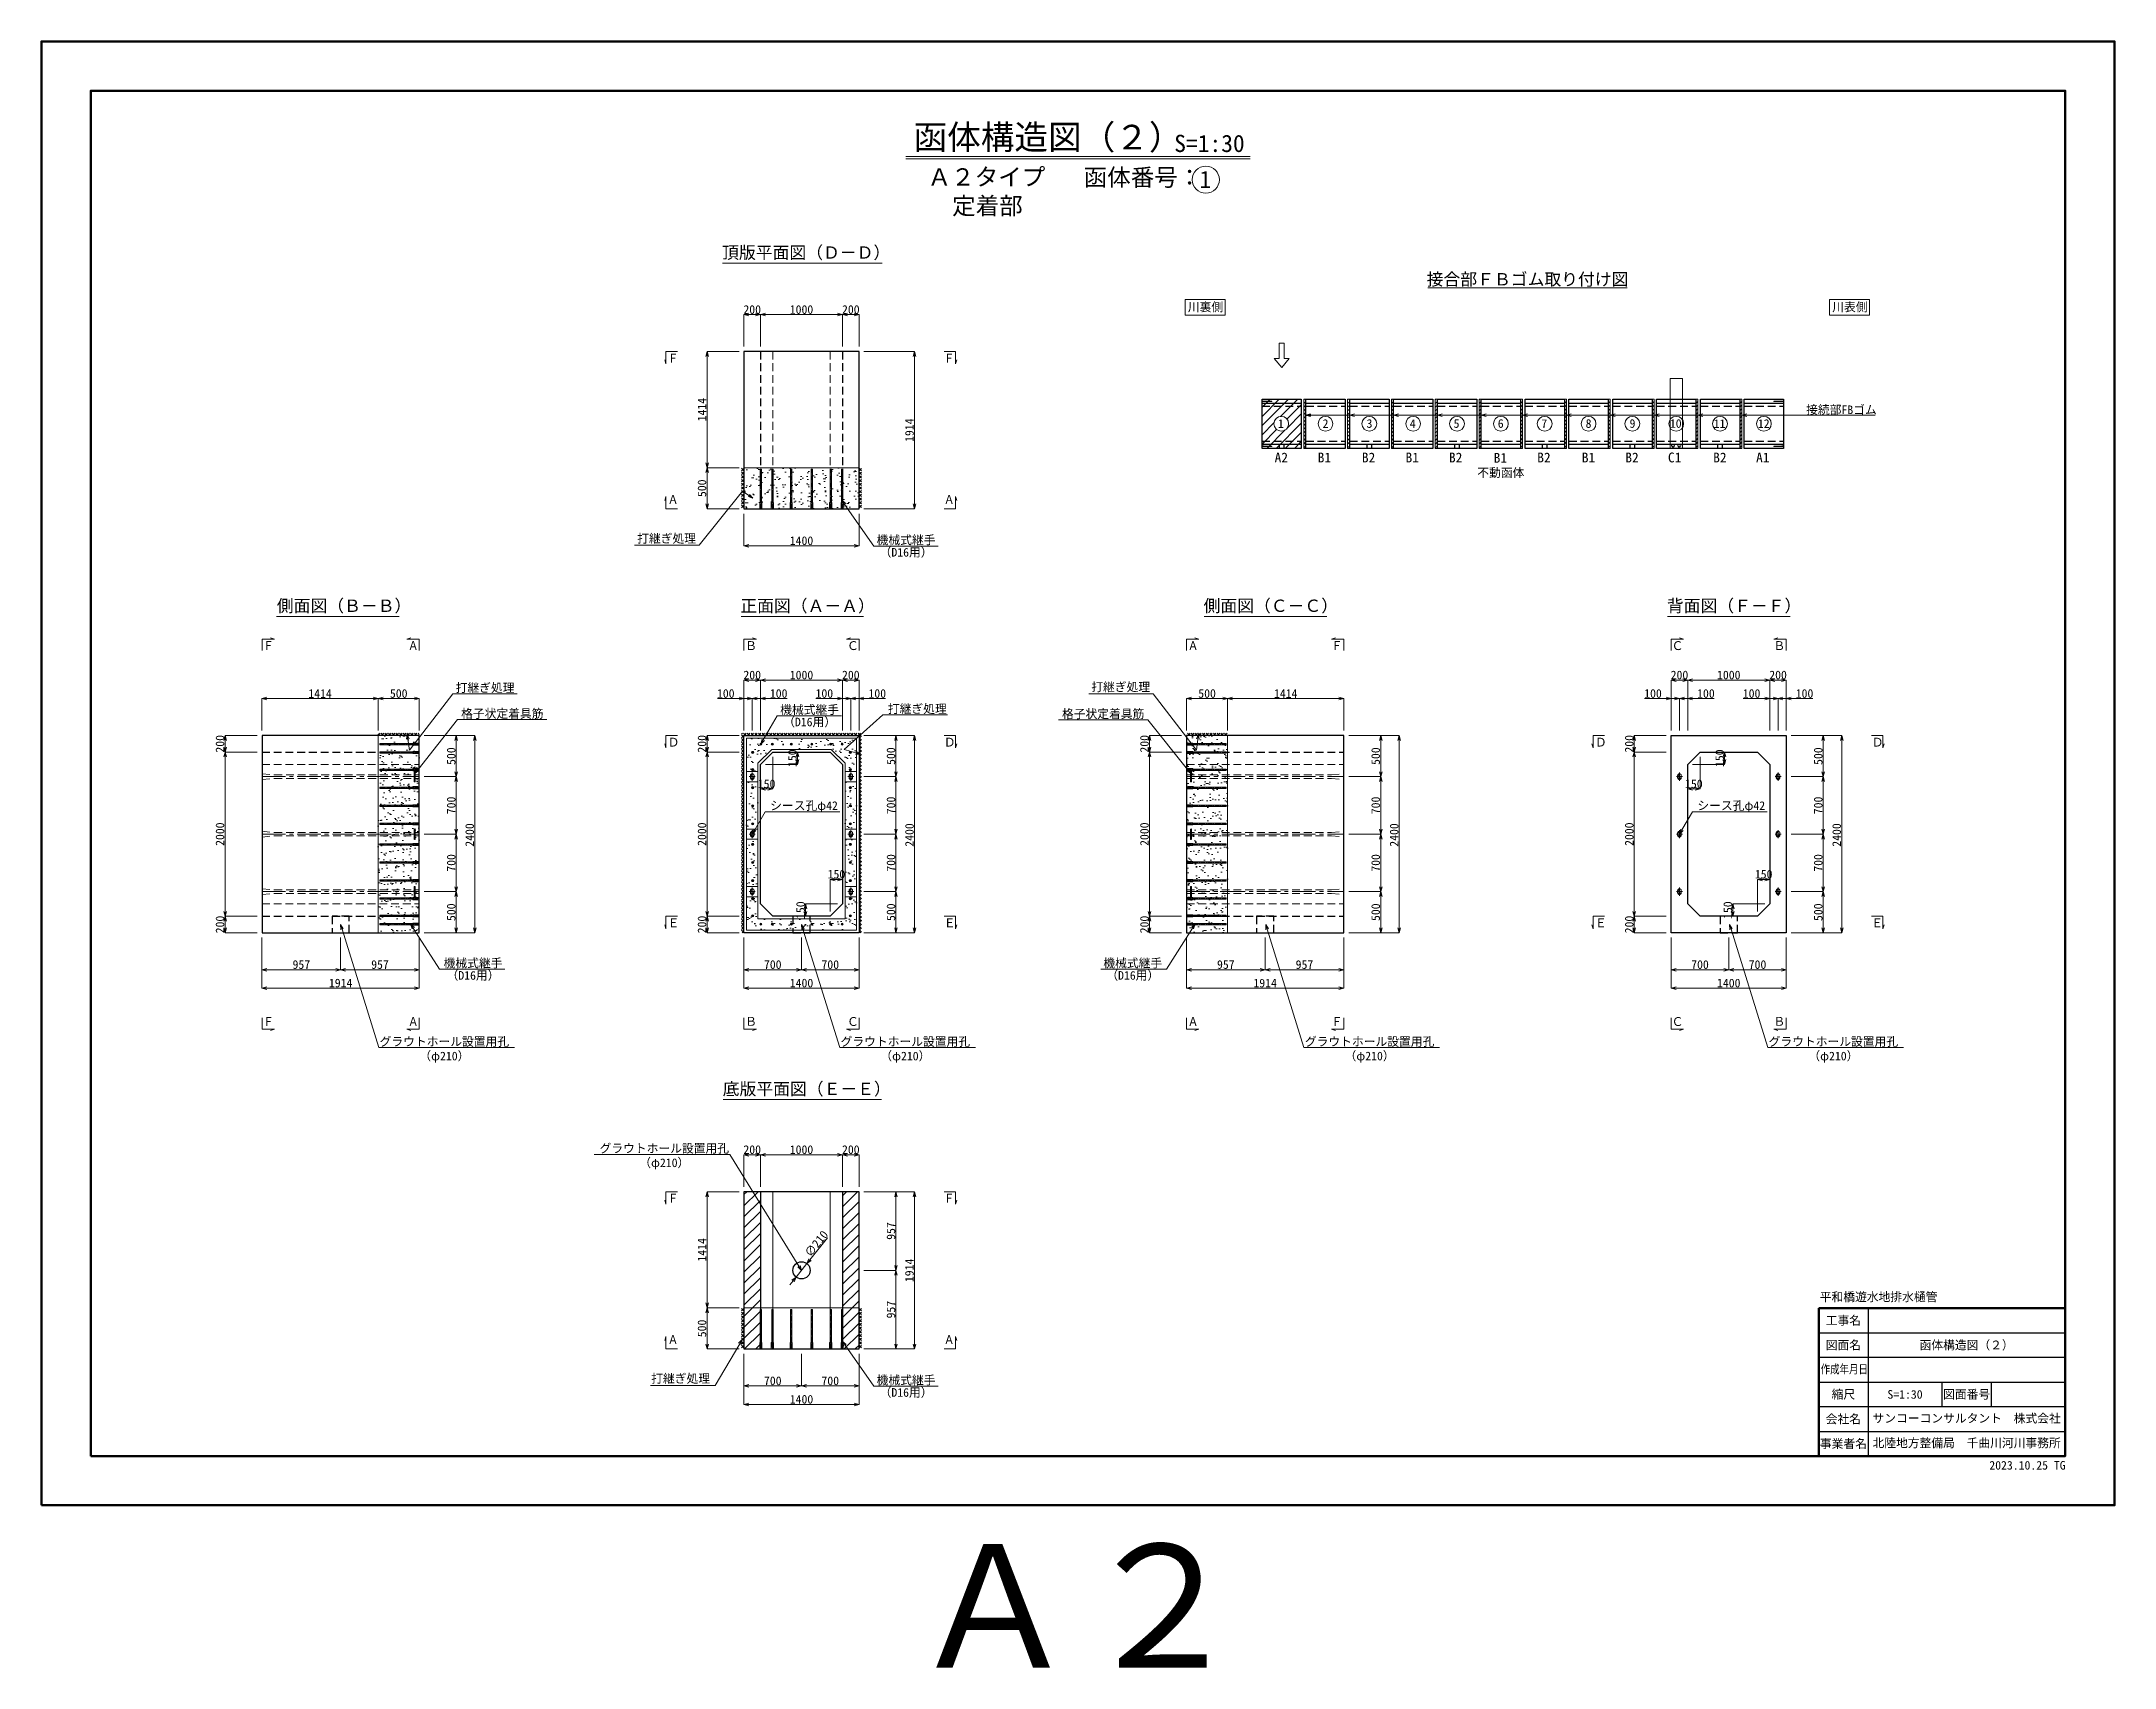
# Model space of a CAD drawing. Header units: millimetres. Extents: x 0 to 126150, y -2000 to 17820.
# Drawn here: x 25230 to 50460, y -1975 to 17820 of the extents above; entities that cross this region are included whole.
import ezdxf
from ezdxf import colors
from ezdxf.entities.mleader import LeaderData, LeaderLine
from ezdxf.enums import TextEntityAlignment as Align
from ezdxf.math import Vec2, Vec3

# ---------------------------------------------------------------- set-up
doc = ezdxf.new("R2010")
doc.units = ezdxf.units.MM
doc.header["$LTSCALE"] = 30
doc.linetypes.add('CENTER2', pattern=[28.575, 19.05, -3.175, 3.175, -3.175])
doc.linetypes.add('HIDDEN2', pattern=[4.7625, 3.175, -1.5875])
for name, color, linetype, lineweight in [('0その他', 7, 'Continuous', 13), ('0タイトル', 7, 'Continuous', 13), ('0中心線', 7, 'CENTER2', 5), ('0寸法', 7, 'Continuous', 5), ('0文字', 41, 'Continuous', 5), ('1Pca-BOX', 3, 'Continuous', 25), ('1アンカーボルト孔', 30, 'Continuous', 13), ('1グラウトホール', 1, 'HIDDEN2', 25), ('1シース・トランペットシース', 4, 'HIDDEN2', 13), ('1打継ぎ処理', 8, 'Continuous', 9), ('1格子状定着具筋', 240, 'Continuous', 9), ('2現場打ち・増しコン', 1, 'HIDDEN2', 13), ('3FBゴム', 181, 'Continuous', 13), ('3機械式継手', 220, 'Continuous', 13), ('D-TTL', 2, 'Continuous', 50), ('D-TTL-FRAM', 7, 'Continuous', 50), ('D-TTL-LINE', 7, 'Continuous', 25), ('D-TTL-TXT', 7, 'Continuous', 25)]:
    doc.layers.add(name, color=color, linetype=linetype, lineweight=lineweight)
doc.layers.add('D-WORK作業ﾚｲﾔ', color=9, linetype='Continuous', lineweight=5, plot=False)
doc.styles.get("Standard").update_dxf_attribs({"font": 'MS Gothic.ttf'})
doc.styles.add('寸法文字', font='MS Gothic.ttf')
doc.dimstyles.new('1／30', dxfattribs={"dimscale": 30, "dimtxt": 3.5, "dimasz": 2, "dimexe": 0, "dimexo": 2, "dimgap": 0.3, "dimtad": 1, "dimdec": 0, "dimzin": 1, "dimdsep": 46, "dimtxsty": '寸法文字', "dimblk": 'OPEN30', "dimcen": 2.5, "dimclrd": 256, "dimclre": 256, "dimclrt": 256, "dimadec": 0, "dimazin": 0, "dimtfac": 1, "dimtdec": 0, "dimtmove": 0, "dimatfit": 3, "dimldrblk": 'OPEN30', "dimfxl": 1, "dimlwd": -1, "dimlwe": -1, "dimarcsym": 0})

msp = doc.modelspace()

# ---------------------------------------------------------------- texts
msp.add_text('Ａ２', height=1500).set_placement((37845, -2425.2), align=Align.BOTTOM_CENTER)
at = {"layer": '0タイトル'}
for s, height, p in [('函体構造図（２）', 300, (35843.4, 16505)), ('S=1:30', 210, (39016.4, 16473.9))]:
    msp.add_text(s, height=height, dxfattribs=at).set_placement(p)
for s, height, p in [('Ａ２タイプ', 210, (36730.9, 16003.1)), ('定着部', 210, (36742.6, 15650.8)), ('頂版平面図（Ｄ－Ｄ）', 150, (34537.4, 15130.5)), ('側面図（Ｂ－Ｂ）', 150, (28912.9, 10830.5)), ('正面図（Ａ－Ａ）', 150, (34553.8, 10830.5)), ('側面図（Ｃ－Ｃ）', 150, (40191.8, 10830.5)), ('背面図（Ｆ－Ｆ）', 150, (45829.8, 10830.5)), ('底版平面図（Ｅ－Ｅ）', 150, (34544.3, 4949.5))]:
    msp.add_text(s, height=height, dxfattribs=at).set_placement(p, align=Align.BOTTOM_CENTER)
msp.add_text('函体番号：', height=210, dxfattribs=at).set_placement((37913.9, 15997.8), align=Align.BOTTOM_LEFT)
msp.add_text('1', height=210, dxfattribs=at).set_placement((39394.9, 16141.5), align=Align.MIDDLE_CENTER)
msp.add_text('接合部ＦＢゴム取り付け図', height=150, dxfattribs=at).set_placement((43316.3, 14850), align=Align.CENTER)
at = {"layer": '0文字', "style": '寸法文字'}
for s, p in [('川裏側', (39182.2, 14534.4)), ('川表側', (47024.6, 14534.4)), ('Ｂ', (33794.5, 10411.4)), ('Ｃ', (35033.7, 10411.4)), ('Ｃ', (45069.2, 10411.4)), ('Ｂ', (46308.4, 10411.4)), ('Ｄ', (32851.8, 9236.4)), ('Ｄ', (36212.4, 9236.4)), ('Ｄ', (44136.8, 9236.4)), ('Ｄ', (47505.8, 9236.4)), ('Ｅ', (32851.8, 7036.4)), ('Ｅ', (36212.4, 7036.4)), ('Ｅ', (44136.8, 7036.4)), ('Ｅ', (47500.1, 7036.4)), ('Ｂ', (33794.5, 5837.4)), ('Ｃ', (35033.7, 5835.3)), ('Ｃ', (45069.2, 5835.3)), ('Ｂ', (46308.4, 5837.4))]:
    msp.add_text(s, height=105, dxfattribs=at).set_placement(p)
at = {"layer": '0文字', "width": 0.9}
for s, p in [('Ｆ', (32851.8, 13911.4)), ('Ｆ', (36212.4, 13911.4)), ('Ａ', (32851.8, 12191)), ('Ａ', (36212.4, 12191)), ('Ｆ', (27927.8, 10411.4)), ('Ａ', (29689.9, 10411.4)), ('Ａ', (39181, 10411.4)), ('Ｆ', (40931.6, 10411.4)), ('Ｆ', (27927.8, 5835.3)), ('Ａ', (29689.9, 5835.3)), ('Ａ', (39181, 5835.3)), ('Ｆ', (40931.6, 5835.3)), ('Ｆ', (32851.8, 3683.8)), ('Ｆ', (36212.4, 3683.8)), ('Ａ', (32851.8, 1963.3)), ('Ａ', (36212.4, 1963.3))]:
    msp.add_text(s, height=105, dxfattribs=at).set_placement(p)
at = {"layer": '0文字', "style": '寸法文字'}
for s, insert, char_height, attachment_point in [('接続部FBゴム', (47136.4, 13271.5), 105, 8), ('1', (40313.1, 13168.2), 105, 5), ('2', (40857.5, 13168.2), 105, 5), ('3', (41392.5, 13168.2), 105, 5), ('4', (41918.6, 13168.2), 105, 5), ('5', (42452.1, 13168.2), 105, 5), ('6', (42989.5, 13168.2), 105, 5), ('7', (43519.1, 13168.2), 105, 5), ('8', (44058.5, 13168.2), 105, 5), ('9', (44593.5, 13168.2), 105, 5), ('10', (45119.6, 13168.2), 105, 5), ('11', (45653.1, 13168.2), 105, 5), ('12', (46190.5, 13168.2), 105, 5), ('A2', (40319.2, 12754.8), 120, 5), ('B1', (40843.4, 12754.8), 120, 5), ('B2', (41381.1, 12754.8), 120, 5), ('B1', (41912.8, 12754.8), 120, 5), ('B2', (42441, 12754.8), 120, 5), ('不動函体', (42990.7, 12562.8), 105, 5), ('B1', (42985.1, 12751.1), 120, 5), ('B2', (43515.6, 12754.8), 120, 5), ('B1', (44057.8, 12754.8), 120, 5), ('B2', (44587.3, 12754.8), 120, 5), ('C1', (45106.6, 12754.8), 120, 5), ('B2', (45656.7, 12754.8), 120, 5), ('A1', (46179, 12754.8), 120, 5)]:
    msp.add_mtext(s, dxfattribs=dict(at, insert=insert, char_height=char_height, attachment_point=attachment_point))
at = {"layer": 'D-TTL-TXT', "style": '寸法文字'}
msp.add_text('平和橋遊水地排水樋管', height=105, dxfattribs=at).set_placement((46871.9, 2452.7), align=Align.BOTTOM_LEFT)
for s, p in [('工事名', (47160, 2250)), ('函体構造図（２）', (48660, 1950)), ('図面名', (47160, 1950)), ('縮尺', (47160, 1350)), ('S=1:30', (47910, 1350)), ('図面番号', (48660, 1350)), ('会社名', (47160, 1050)), ('事業者名', (47160, 750))]:
    msp.add_text(s, height=105, dxfattribs=at).set_placement(p, align=Align.MIDDLE_CENTER)
at = {"layer": 'D-TTL-TXT', "style": '寸法文字', "width": 0.84179}
msp.add_text('作成年月日', height=105, dxfattribs=at).set_placement((46884.2, 1604), (47458.5, 1604), align=Align.FIT)
at = {"layer": 'D-TTL-TXT', "color": 7, "style": '寸法文字'}
for s, p in [('サンコーコンサルタント\u3000株式会社', (48660, 1058.6)), ('北陸地方整備局  千曲川河川事務所', (48660, 758.6))]:
    msp.add_text(s, height=105, dxfattribs=at).set_placement(p, align=Align.MIDDLE_CENTER)
at = {"layer": 'Defpoints', "style": '寸法文字'}
msp.add_text('2023.10.25 TG', height=105, dxfattribs=at).set_placement((49864.5, 434.4), align=Align.RIGHT)

# ---------------------------------------------------------------- blocks, each defined once
blk = doc.blocks.new('_Open30')
at = {"color": 0, "linetype": 'ByBlock', "lineweight": -2}
for p, q in [((-1, 0.27), (0, 0)), ((0, 0), (-1, -0.27)), ((0, 0), (-1, 0))]:
    blk.add_line(p, q, dxfattribs=at)
blk = doc.blocks.new('*D229')
at = {"layer": '0寸法', "transparency": 16777216}
for p, q in [((35240, 14045), (35855, 14045)), ((35855, 12191), (35855, 13985)), ((35240, 12131), (35855, 12131))]:
    blk.add_line(p, q, dxfattribs=at)
at = {"layer": 'Defpoints', "color": 0, "transparency": 16777216}
for p in [(35180, 14045), (35855, 14045), (35180, 12131)]:
    blk.add_point(p, dxfattribs=at)
at = {"layer": '0寸法', "transparency": 16777216, "xscale": 60, "yscale": 60, "zscale": 60}
for p, rotation in [((35855, 14045), 90), ((35855, 12131), 270)]:
    blk.add_blockref('_Open30', p, dxfattribs=dict(at, rotation=rotation))
at = {"layer": '0寸法', "transparency": 16777216, "insert": (35794, 13088), "char_height": 105, "attachment_point": 5, "rotation": 90, "style": '寸法文字'}
blk.add_mtext('1914', dxfattribs=at)
blk = doc.blocks.new('*D230')
at = {"layer": '0寸法', "transparency": 16777216}
for p, q in [((33780, 14105), (33780, 14495)), ((33840, 14495), (33920, 14495)), ((33980, 14105), (33980, 14495))]:
    blk.add_line(p, q, dxfattribs=at)
at = {"layer": 'Defpoints', "color": 0, "transparency": 16777216}
for p in [(33980, 14495), (33780, 14045), (33980, 14045)]:
    blk.add_point(p, dxfattribs=at)
at = {"layer": '0寸法', "transparency": 16777216, "xscale": 60, "yscale": 60, "zscale": 60, "rotation": 180}
blk.add_blockref('_Open30', (33780, 14495), dxfattribs=at)
at = {"layer": '0寸法', "transparency": 16777216, "xscale": 60, "yscale": 60, "zscale": 60}
blk.add_blockref('_Open30', (33980, 14495), dxfattribs=at)
at = {"layer": '0寸法', "transparency": 16777216, "insert": (33880, 14556), "char_height": 105, "attachment_point": 5, "style": '寸法文字'}
blk.add_mtext('200', dxfattribs=at)
blk = doc.blocks.new('*D231')
at = {"layer": '0寸法', "transparency": 16777216}
for p, q in [((33980, 14105), (33980, 14495)), ((34040, 14495), (34920, 14495)), ((34980, 14105), (34980, 14495))]:
    blk.add_line(p, q, dxfattribs=at)
at = {"layer": 'Defpoints', "color": 0, "transparency": 16777216}
for p in [(34980, 14495), (33980, 14045), (34980, 14045)]:
    blk.add_point(p, dxfattribs=at)
at = {"layer": '0寸法', "transparency": 16777216, "xscale": 60, "yscale": 60, "zscale": 60, "rotation": 180}
blk.add_blockref('_Open30', (33980, 14495), dxfattribs=at)
at = {"layer": '0寸法', "transparency": 16777216, "xscale": 60, "yscale": 60, "zscale": 60}
blk.add_blockref('_Open30', (34980, 14495), dxfattribs=at)
at = {"layer": '0寸法', "transparency": 16777216, "insert": (34480, 14556), "char_height": 105, "attachment_point": 5, "style": '寸法文字'}
blk.add_mtext('1000', dxfattribs=at)
blk = doc.blocks.new('*D232')
at = {"layer": '0寸法', "transparency": 16777216}
for p, q in [((34980, 14105), (34980, 14495)), ((35040, 14495), (35120, 14495)), ((35180, 14105), (35180, 14495))]:
    blk.add_line(p, q, dxfattribs=at)
at = {"layer": 'Defpoints', "color": 0, "transparency": 16777216}
for p in [(35180, 14495), (34980, 14045), (35180, 14045)]:
    blk.add_point(p, dxfattribs=at)
at = {"layer": '0寸法', "transparency": 16777216, "xscale": 60, "yscale": 60, "zscale": 60, "rotation": 180}
blk.add_blockref('_Open30', (34980, 14495), dxfattribs=at)
at = {"layer": '0寸法', "transparency": 16777216, "xscale": 60, "yscale": 60, "zscale": 60}
blk.add_blockref('_Open30', (35180, 14495), dxfattribs=at)
at = {"layer": '0寸法', "transparency": 16777216, "insert": (35080, 14556), "char_height": 105, "attachment_point": 5, "style": '寸法文字'}
blk.add_mtext('200', dxfattribs=at)
blk = doc.blocks.new('*D233')
at = {"layer": '0寸法', "transparency": 16777216}
for p, q in [((33780, 12071), (33780, 11681)), ((35180, 12071), (35180, 11681)), ((33840, 11681), (35120, 11681))]:
    blk.add_line(p, q, dxfattribs=at)
at = {"layer": 'Defpoints', "color": 0, "transparency": 16777216}
for p in [(33780, 12131), (35180, 12131), (35180, 11681)]:
    blk.add_point(p, dxfattribs=at)
at = {"layer": '0寸法', "transparency": 16777216, "xscale": 60, "yscale": 60, "zscale": 60, "rotation": 180}
blk.add_blockref('_Open30', (33780, 11681), dxfattribs=at)
at = {"layer": '0寸法', "transparency": 16777216, "xscale": 60, "yscale": 60, "zscale": 60}
blk.add_blockref('_Open30', (35180, 11681), dxfattribs=at)
at = {"layer": '0寸法', "transparency": 16777216, "insert": (34480, 11742), "char_height": 105, "attachment_point": 5, "style": '寸法文字'}
blk.add_mtext('1400', dxfattribs=at)
blk = doc.blocks.new('機械式継手1')
at = {"layer": '0中心線', "linetype": 'ByBlock', "ltscale": 0.1}
blk.add_line((0, -26), (120, -26), dxfattribs=at)
at = {"layer": '3機械式継手'}
for p, q in [((0, -23), (0, -29)), ((0, -23), (0, -29)), ((4, -23), (0, -23)), ((4, -29), (0, -29)), ((4, -23), (5, -23)), ((19, -23), (5, -23)), ((4, -29), (5, -30)), ((19, -30), (5, -30)), ((19, -30), (19, -23)), ((19, -24), (120, -24)), ((19, -28), (120, -28)), ((120, -28), (120, -24))]:
    blk.add_line(p, q, dxfattribs=at)
at = {"layer": '3機械式継手', "linetype": 'HIDDEN2', "ltscale": 0.6}
for p, q in [((19, -24), (0, -24)), ((19, -28), (0, -28)), ((5, -28), (5, -24)), ((8, -28), (8, -24))]:
    blk.add_line(p, q, dxfattribs=at)
blk = doc.blocks.new('機械式継手2')
at = {"layer": '0中心線', "linetype": 'ByBlock', "ltscale": 0.1}
blk.add_line((0, 26), (120, 26), dxfattribs=at)
at = {"layer": '3機械式継手'}
for p, q in [((0, 29), (0, 23)), ((0, 29), (0, 23)), ((4, 29), (0, 29)), ((4, 23), (0, 23)), ((4, 29), (5, 30)), ((19, 30), (5, 30)), ((19, 23), (5, 23)), ((4, 23), (5, 23)), ((19, 23), (19, 30)), ((19, 28), (120, 28)), ((19, 24), (120, 24)), ((120, 24), (120, 28))]:
    blk.add_line(p, q, dxfattribs=at)
at = {"layer": '3機械式継手', "linetype": 'HIDDEN2', "ltscale": 0.6}
for p, q in [((19, 28), (0, 28)), ((19, 24), (0, 24)), ((5, 24), (5, 28)), ((8, 24), (8, 28))]:
    blk.add_line(p, q, dxfattribs=at)
blk = doc.blocks.new('*D234')
at = {"layer": '0寸法', "transparency": 16777216}
for p, q in [((35240, 3817), (35855, 3817)), ((35855, 1963), (35855, 3757)), ((35240, 1903), (35855, 1903))]:
    blk.add_line(p, q, dxfattribs=at)
at = {"layer": 'Defpoints', "color": 0, "transparency": 16777216}
for p in [(35180, 3817), (35855, 3817), (35180, 1903)]:
    blk.add_point(p, dxfattribs=at)
at = {"layer": '0寸法', "transparency": 16777216, "xscale": 60, "yscale": 60, "zscale": 60}
for p, rotation in [((35855, 3817), 90), ((35855, 1903), 270)]:
    blk.add_blockref('_Open30', p, dxfattribs=dict(at, rotation=rotation))
at = {"layer": '0寸法', "transparency": 16777216, "insert": (35794, 2860), "char_height": 105, "attachment_point": 5, "rotation": 90, "style": '寸法文字'}
blk.add_mtext('1914', dxfattribs=at)
blk = doc.blocks.new('*D235')
at = {"layer": '0寸法', "transparency": 16777216}
for p, q in [((33780, 3877), (33780, 4267)), ((33840, 4267), (33920, 4267)), ((33980, 3877), (33980, 4267))]:
    blk.add_line(p, q, dxfattribs=at)
at = {"layer": 'Defpoints', "color": 0, "transparency": 16777216}
for p in [(33980, 4267), (33780, 3817), (33980, 3817)]:
    blk.add_point(p, dxfattribs=at)
at = {"layer": '0寸法', "transparency": 16777216, "xscale": 60, "yscale": 60, "zscale": 60, "rotation": 180}
blk.add_blockref('_Open30', (33780, 4267), dxfattribs=at)
at = {"layer": '0寸法', "transparency": 16777216, "xscale": 60, "yscale": 60, "zscale": 60}
blk.add_blockref('_Open30', (33980, 4267), dxfattribs=at)
at = {"layer": '0寸法', "transparency": 16777216, "insert": (33880, 4329), "char_height": 105, "attachment_point": 5, "style": '寸法文字'}
blk.add_mtext('200', dxfattribs=at)
blk = doc.blocks.new('*D236')
at = {"layer": '0寸法', "transparency": 16777216}
for p, q in [((33980, 3877), (33980, 4267)), ((34040, 4267), (34920, 4267)), ((34980, 3877), (34980, 4267))]:
    blk.add_line(p, q, dxfattribs=at)
at = {"layer": 'Defpoints', "color": 0, "transparency": 16777216}
for p in [(34980, 4267), (33980, 3817), (34980, 3817)]:
    blk.add_point(p, dxfattribs=at)
at = {"layer": '0寸法', "transparency": 16777216, "xscale": 60, "yscale": 60, "zscale": 60, "rotation": 180}
blk.add_blockref('_Open30', (33980, 4267), dxfattribs=at)
at = {"layer": '0寸法', "transparency": 16777216, "xscale": 60, "yscale": 60, "zscale": 60}
blk.add_blockref('_Open30', (34980, 4267), dxfattribs=at)
at = {"layer": '0寸法', "transparency": 16777216, "insert": (34480, 4329), "char_height": 105, "attachment_point": 5, "style": '寸法文字'}
blk.add_mtext('1000', dxfattribs=at)
blk = doc.blocks.new('*D237')
at = {"layer": '0寸法', "transparency": 16777216}
for p, q in [((34980, 3877), (34980, 4267)), ((35040, 4267), (35120, 4267)), ((35180, 3877), (35180, 4267))]:
    blk.add_line(p, q, dxfattribs=at)
at = {"layer": 'Defpoints', "color": 0, "transparency": 16777216}
for p in [(35180, 4267), (34980, 3817), (35180, 3817)]:
    blk.add_point(p, dxfattribs=at)
at = {"layer": '0寸法', "transparency": 16777216, "xscale": 60, "yscale": 60, "zscale": 60, "rotation": 180}
blk.add_blockref('_Open30', (34980, 4267), dxfattribs=at)
at = {"layer": '0寸法', "transparency": 16777216, "xscale": 60, "yscale": 60, "zscale": 60}
blk.add_blockref('_Open30', (35180, 4267), dxfattribs=at)
at = {"layer": '0寸法', "transparency": 16777216, "insert": (35080, 4329), "char_height": 105, "attachment_point": 5, "style": '寸法文字'}
blk.add_mtext('200', dxfattribs=at)
blk = doc.blocks.new('*D238')
at = {"layer": '0寸法', "transparency": 16777216}
for p, q in [((39106, 9370), (38716, 9370)), ((38716, 9310), (38716, 9230)), ((39106, 9170), (38716, 9170))]:
    blk.add_line(p, q, dxfattribs=at)
at = {"layer": 'Defpoints', "color": 0, "transparency": 16777216}
for p in [(39166, 9370), (38716, 9170), (39166, 9170)]:
    blk.add_point(p, dxfattribs=at)
at = {"layer": '0寸法', "transparency": 16777216, "xscale": 60, "yscale": 60, "zscale": 60}
for p, rotation in [((38716, 9370), 90), ((38716, 9170), 270)]:
    blk.add_blockref('_Open30', p, dxfattribs=dict(at, rotation=rotation))
at = {"layer": '0寸法', "transparency": 16777216, "insert": (38654, 9270), "char_height": 105, "attachment_point": 5, "rotation": 90, "style": '寸法文字'}
blk.add_mtext('200', dxfattribs=at)
blk = doc.blocks.new('*D239')
at = {"layer": '0寸法', "transparency": 16777216}
for p, q in [((39106, 9170), (38716, 9170)), ((38716, 9110), (38716, 7230)), ((39106, 7170), (38716, 7170))]:
    blk.add_line(p, q, dxfattribs=at)
at = {"layer": 'Defpoints', "color": 0, "transparency": 16777216}
for p in [(39166, 9170), (38716, 7170), (39166, 7170)]:
    blk.add_point(p, dxfattribs=at)
at = {"layer": '0寸法', "transparency": 16777216, "xscale": 60, "yscale": 60, "zscale": 60}
for p, rotation in [((38716, 9170), 90), ((38716, 7170), 270)]:
    blk.add_blockref('_Open30', p, dxfattribs=dict(at, rotation=rotation))
at = {"layer": '0寸法', "transparency": 16777216, "insert": (38654, 8170), "char_height": 105, "attachment_point": 5, "rotation": 90, "style": '寸法文字'}
blk.add_mtext('2000', dxfattribs=at)
blk = doc.blocks.new('*D240')
at = {"layer": '0寸法', "transparency": 16777216}
for p, q in [((39106, 7170), (38716, 7170)), ((38716, 7110), (38716, 7030)), ((39106, 6970), (38716, 6970))]:
    blk.add_line(p, q, dxfattribs=at)
at = {"layer": 'Defpoints', "color": 0, "transparency": 16777216}
for p in [(39166, 7170), (38716, 6970), (39166, 6970)]:
    blk.add_point(p, dxfattribs=at)
at = {"layer": '0寸法', "transparency": 16777216, "xscale": 60, "yscale": 60, "zscale": 60}
for p, rotation in [((38716, 7170), 90), ((38716, 6970), 270)]:
    blk.add_blockref('_Open30', p, dxfattribs=dict(at, rotation=rotation))
at = {"layer": '0寸法', "transparency": 16777216, "insert": (38654, 7070), "char_height": 105, "attachment_point": 5, "rotation": 90, "style": '寸法文字'}
blk.add_mtext('200', dxfattribs=at)
blk = doc.blocks.new('*D241')
at = {"layer": '0寸法', "transparency": 16777216}
for p, q in [((35240, 9370), (35855, 9370)), ((35855, 9310), (35855, 7030)), ((35240, 6970), (35855, 6970))]:
    blk.add_line(p, q, dxfattribs=at)
at = {"layer": 'Defpoints', "color": 0, "transparency": 16777216}
for p in [(35180, 9370), (35180, 6970), (35855, 6970)]:
    blk.add_point(p, dxfattribs=at)
at = {"layer": '0寸法', "transparency": 16777216, "xscale": 60, "yscale": 60, "zscale": 60}
for p, rotation in [((35855, 9370), 90), ((35855, 6970), 270)]:
    blk.add_blockref('_Open30', p, dxfattribs=dict(at, rotation=rotation))
at = {"layer": '0寸法', "transparency": 16777216, "insert": (35794, 8160), "char_height": 105, "attachment_point": 5, "rotation": 90, "style": '寸法文字'}
blk.add_mtext('2400', dxfattribs=at)
blk = doc.blocks.new('*D242')
at = {"layer": '0寸法', "transparency": 16777216}
for p, q in [((33720, 9370), (33330, 9370)), ((33330, 9310), (33330, 9230)), ((33720, 9170), (33330, 9170))]:
    blk.add_line(p, q, dxfattribs=at)
at = {"layer": 'Defpoints', "color": 0, "transparency": 16777216}
for p in [(33780, 9370), (33330, 9170), (33780, 9170)]:
    blk.add_point(p, dxfattribs=at)
at = {"layer": '0寸法', "transparency": 16777216, "xscale": 60, "yscale": 60, "zscale": 60}
for p, rotation in [((33330, 9370), 90), ((33330, 9170), 270)]:
    blk.add_blockref('_Open30', p, dxfattribs=dict(at, rotation=rotation))
at = {"layer": '0寸法', "transparency": 16777216, "insert": (33269, 9270), "char_height": 105, "attachment_point": 5, "rotation": 90, "style": '寸法文字'}
blk.add_mtext('200', dxfattribs=at)
blk = doc.blocks.new('*D243')
at = {"layer": '0寸法', "transparency": 16777216}
for p, q in [((33720, 9170), (33330, 9170)), ((33330, 9110), (33330, 7230)), ((33720, 7170), (33330, 7170))]:
    blk.add_line(p, q, dxfattribs=at)
at = {"layer": 'Defpoints', "color": 0, "transparency": 16777216}
for p in [(33780, 9170), (33330, 7170), (33780, 7170)]:
    blk.add_point(p, dxfattribs=at)
at = {"layer": '0寸法', "transparency": 16777216, "xscale": 60, "yscale": 60, "zscale": 60}
for p, rotation in [((33330, 9170), 90), ((33330, 7170), 270)]:
    blk.add_blockref('_Open30', p, dxfattribs=dict(at, rotation=rotation))
at = {"layer": '0寸法', "transparency": 16777216, "insert": (33269, 8170), "char_height": 105, "attachment_point": 5, "rotation": 90, "style": '寸法文字'}
blk.add_mtext('2000', dxfattribs=at)
blk = doc.blocks.new('*D244')
at = {"layer": '0寸法', "transparency": 16777216}
for p, q in [((33720, 7170), (33330, 7170)), ((33330, 7110), (33330, 7030)), ((33720, 6970), (33330, 6970))]:
    blk.add_line(p, q, dxfattribs=at)
at = {"layer": 'Defpoints', "color": 0, "transparency": 16777216}
for p in [(33780, 7170), (33330, 6970), (33780, 6970)]:
    blk.add_point(p, dxfattribs=at)
at = {"layer": '0寸法', "transparency": 16777216, "xscale": 60, "yscale": 60, "zscale": 60}
for p, rotation in [((33330, 7170), 90), ((33330, 6970), 270)]:
    blk.add_blockref('_Open30', p, dxfattribs=dict(at, rotation=rotation))
at = {"layer": '0寸法', "transparency": 16777216, "insert": (33269, 7070), "char_height": 105, "attachment_point": 5, "rotation": 90, "style": '寸法文字'}
blk.add_mtext('200', dxfattribs=at)
blk = doc.blocks.new('*D245')
at = {"layer": '0寸法', "transparency": 16777216}
for p, q in [((34980, 9430), (34980, 10045)), ((35120, 10045), (35040, 10045)), ((35180, 9430), (35180, 10045))]:
    blk.add_line(p, q, dxfattribs=at)
at = {"layer": 'Defpoints', "color": 0, "transparency": 16777216}
for p in [(34980, 10045), (34980, 9370), (35180, 9370)]:
    blk.add_point(p, dxfattribs=at)
at = {"layer": '0寸法', "transparency": 16777216, "xscale": 60, "yscale": 60, "zscale": 60, "rotation": 180}
blk.add_blockref('_Open30', (34980, 10045), dxfattribs=at)
at = {"layer": '0寸法', "transparency": 16777216, "xscale": 60, "yscale": 60, "zscale": 60}
blk.add_blockref('_Open30', (35180, 10045), dxfattribs=at)
at = {"layer": '0寸法', "transparency": 16777216, "insert": (35080, 10107), "char_height": 105, "attachment_point": 5, "style": '寸法文字'}
blk.add_mtext('200', dxfattribs=at)
blk = doc.blocks.new('*D246')
at = {"layer": '0寸法', "transparency": 16777216}
for p, q in [((33980, 9430), (33980, 10045)), ((34920, 10045), (34040, 10045)), ((34980, 9430), (34980, 10045))]:
    blk.add_line(p, q, dxfattribs=at)
at = {"layer": 'Defpoints', "color": 0, "transparency": 16777216}
for p in [(33980, 10045), (33980, 9370), (34980, 9370)]:
    blk.add_point(p, dxfattribs=at)
at = {"layer": '0寸法', "transparency": 16777216, "xscale": 60, "yscale": 60, "zscale": 60, "rotation": 180}
blk.add_blockref('_Open30', (33980, 10045), dxfattribs=at)
at = {"layer": '0寸法', "transparency": 16777216, "xscale": 60, "yscale": 60, "zscale": 60}
blk.add_blockref('_Open30', (34980, 10045), dxfattribs=at)
at = {"layer": '0寸法', "transparency": 16777216, "insert": (34480, 10107), "char_height": 105, "attachment_point": 5, "style": '寸法文字'}
blk.add_mtext('1000', dxfattribs=at)
blk = doc.blocks.new('*D247')
at = {"layer": '0寸法', "transparency": 16777216}
for p, q in [((33780, 9430), (33780, 10045)), ((33920, 10045), (33840, 10045)), ((33980, 9430), (33980, 10045))]:
    blk.add_line(p, q, dxfattribs=at)
at = {"layer": 'Defpoints', "color": 0, "transparency": 16777216}
for p in [(33780, 10045), (33780, 9370), (33980, 9370)]:
    blk.add_point(p, dxfattribs=at)
at = {"layer": '0寸法', "transparency": 16777216, "xscale": 60, "yscale": 60, "zscale": 60, "rotation": 180}
blk.add_blockref('_Open30', (33780, 10045), dxfattribs=at)
at = {"layer": '0寸法', "transparency": 16777216, "xscale": 60, "yscale": 60, "zscale": 60}
blk.add_blockref('_Open30', (33980, 10045), dxfattribs=at)
at = {"layer": '0寸法', "transparency": 16777216, "insert": (33880, 10107), "char_height": 105, "attachment_point": 5, "style": '寸法文字'}
blk.add_mtext('200', dxfattribs=at)
blk = doc.blocks.new('*D248')
at = {"layer": '0寸法', "transparency": 16777216}
for p, q in [((35020, 9820), (34960, 9820)), ((35080, 9430), (35080, 9820)), ((35080, 9820), (35180, 9820)), ((35180, 9430), (35180, 9820)), ((35240, 9820), (35504, 9820))]:
    blk.add_line(p, q, dxfattribs=at)
at = {"layer": 'Defpoints', "color": 0, "transparency": 16777216}
for p in [(35080, 9820), (35080, 9370), (35180, 9370)]:
    blk.add_point(p, dxfattribs=at)
at = {"layer": '0寸法', "transparency": 16777216, "xscale": 60, "yscale": 60, "zscale": 60}
blk.add_blockref('_Open30', (35080, 9820), dxfattribs=at)
at = {"layer": '0寸法', "transparency": 16777216, "xscale": 60, "yscale": 60, "zscale": 60, "rotation": 180}
blk.add_blockref('_Open30', (35180, 9820), dxfattribs=at)
at = {"layer": '0寸法', "transparency": 16777216, "insert": (35402, 9882), "char_height": 105, "attachment_point": 5, "style": '寸法文字'}
blk.add_mtext('100', dxfattribs=at)
blk = doc.blocks.new('*D249')
at = {"layer": '0寸法', "transparency": 16777216}
for p, q in [((34920, 9820), (34656, 9820)), ((34980, 9430), (34980, 9820)), ((35080, 9820), (34980, 9820)), ((35080, 9430), (35080, 9820)), ((35140, 9820), (35200, 9820))]:
    blk.add_line(p, q, dxfattribs=at)
at = {"layer": 'Defpoints', "color": 0, "transparency": 16777216}
for p in [(34980, 9820), (34980, 9370), (35080, 9370)]:
    blk.add_point(p, dxfattribs=at)
at = {"layer": '0寸法', "transparency": 16777216, "xscale": 60, "yscale": 60, "zscale": 60}
blk.add_blockref('_Open30', (34980, 9820), dxfattribs=at)
at = {"layer": '0寸法', "transparency": 16777216, "xscale": 60, "yscale": 60, "zscale": 60, "rotation": 180}
blk.add_blockref('_Open30', (35080, 9820), dxfattribs=at)
at = {"layer": '0寸法', "transparency": 16777216, "insert": (34758, 9882), "char_height": 105, "attachment_point": 5, "style": '寸法文字'}
blk.add_mtext('100', dxfattribs=at)
blk = doc.blocks.new('*D250')
at = {"layer": '0寸法', "transparency": 16777216}
for p, q in [((33720, 9820), (33456, 9820)), ((33780, 9430), (33780, 9820)), ((33880, 9820), (33780, 9820)), ((33880, 9430), (33880, 9820)), ((33940, 9820), (34000, 9820))]:
    blk.add_line(p, q, dxfattribs=at)
at = {"layer": 'Defpoints', "color": 0, "transparency": 16777216}
for p in [(33880, 9820), (33780, 9370), (33880, 9370)]:
    blk.add_point(p, dxfattribs=at)
at = {"layer": '0寸法', "transparency": 16777216, "xscale": 60, "yscale": 60, "zscale": 60}
blk.add_blockref('_Open30', (33780, 9820), dxfattribs=at)
at = {"layer": '0寸法', "transparency": 16777216, "xscale": 60, "yscale": 60, "zscale": 60, "rotation": 180}
blk.add_blockref('_Open30', (33880, 9820), dxfattribs=at)
at = {"layer": '0寸法', "transparency": 16777216, "insert": (33558, 9882), "char_height": 105, "attachment_point": 5, "style": '寸法文字'}
blk.add_mtext('100', dxfattribs=at)
blk = doc.blocks.new('*D251')
at = {"layer": '0寸法', "transparency": 16777216}
for p, q in [((33820, 9820), (33760, 9820)), ((33880, 9430), (33880, 9820)), ((33880, 9820), (33980, 9820)), ((33980, 9430), (33980, 9820)), ((34040, 9820), (34304, 9820))]:
    blk.add_line(p, q, dxfattribs=at)
at = {"layer": 'Defpoints', "color": 0, "transparency": 16777216}
for p in [(33980, 9820), (33880, 9370), (33980, 9370)]:
    blk.add_point(p, dxfattribs=at)
at = {"layer": '0寸法', "transparency": 16777216, "xscale": 60, "yscale": 60, "zscale": 60}
blk.add_blockref('_Open30', (33880, 9820), dxfattribs=at)
at = {"layer": '0寸法', "transparency": 16777216, "xscale": 60, "yscale": 60, "zscale": 60, "rotation": 180}
blk.add_blockref('_Open30', (33980, 9820), dxfattribs=at)
at = {"layer": '0寸法', "transparency": 16777216, "insert": (34202, 9882), "char_height": 105, "attachment_point": 5, "style": '寸法文字'}
blk.add_mtext('100', dxfattribs=at)
blk = doc.blocks.new('*D252')
at = {"layer": '0寸法', "transparency": 16777216}
for p, q in [((35240, 9370), (35630, 9370)), ((35630, 9310), (35630, 8930)), ((35240, 8870), (35630, 8870))]:
    blk.add_line(p, q, dxfattribs=at)
at = {"layer": 'Defpoints', "color": 0, "transparency": 16777216}
for p in [(35180, 9370), (35180, 8870), (35630, 8870)]:
    blk.add_point(p, dxfattribs=at)
at = {"layer": '0寸法', "transparency": 16777216, "xscale": 60, "yscale": 60, "zscale": 60}
for p, rotation in [((35630, 9370), 90), ((35630, 8870), 270)]:
    blk.add_blockref('_Open30', p, dxfattribs=dict(at, rotation=rotation))
at = {"layer": '0寸法', "transparency": 16777216, "insert": (35569, 9120), "char_height": 105, "attachment_point": 5, "rotation": 90, "style": '寸法文字'}
blk.add_mtext('500', dxfattribs=at)
blk = doc.blocks.new('*D253')
at = {"layer": '0寸法', "transparency": 16777216}
for p, q in [((35240, 8870), (35630, 8870)), ((35630, 8810), (35630, 8230)), ((35240, 8170), (35630, 8170))]:
    blk.add_line(p, q, dxfattribs=at)
at = {"layer": 'Defpoints', "color": 0, "transparency": 16777216}
for p in [(35180, 8870), (35180, 8170), (35630, 8170)]:
    blk.add_point(p, dxfattribs=at)
at = {"layer": '0寸法', "transparency": 16777216, "xscale": 60, "yscale": 60, "zscale": 60}
for p, rotation in [((35630, 8870), 90), ((35630, 8170), 270)]:
    blk.add_blockref('_Open30', p, dxfattribs=dict(at, rotation=rotation))
at = {"layer": '0寸法', "transparency": 16777216, "insert": (35569, 8520), "char_height": 105, "attachment_point": 5, "rotation": 90, "style": '寸法文字'}
blk.add_mtext('700', dxfattribs=at)
blk = doc.blocks.new('*D254')
at = {"layer": '0寸法', "transparency": 16777216}
for p, q in [((35240, 8170), (35630, 8170)), ((35630, 8110), (35630, 7530)), ((35240, 7470), (35630, 7470))]:
    blk.add_line(p, q, dxfattribs=at)
at = {"layer": 'Defpoints', "color": 0, "transparency": 16777216}
for p in [(35180, 8170), (35180, 7470), (35630, 7470)]:
    blk.add_point(p, dxfattribs=at)
at = {"layer": '0寸法', "transparency": 16777216, "xscale": 60, "yscale": 60, "zscale": 60}
for p, rotation in [((35630, 8170), 90), ((35630, 7470), 270)]:
    blk.add_blockref('_Open30', p, dxfattribs=dict(at, rotation=rotation))
at = {"layer": '0寸法', "transparency": 16777216, "insert": (35569, 7820), "char_height": 105, "attachment_point": 5, "rotation": 90, "style": '寸法文字'}
blk.add_mtext('700', dxfattribs=at)
blk = doc.blocks.new('*D255')
at = {"layer": '0寸法', "transparency": 16777216}
for p, q in [((34190, 9170), (34430, 9170)), ((34430, 9080), (34430, 9110)), ((34040, 9020), (34430, 9020))]:
    blk.add_line(p, q, dxfattribs=at)
at = {"layer": 'Defpoints', "color": 0, "transparency": 16777216}
for p in [(34130, 9170), (34430, 9170), (33980, 9020)]:
    blk.add_point(p, dxfattribs=at)
at = {"layer": '0寸法', "transparency": 16777216, "xscale": 60, "yscale": 60, "zscale": 60}
for p, rotation in [((34430, 9170), 90), ((34430, 9020), 270)]:
    blk.add_blockref('_Open30', p, dxfattribs=dict(at, rotation=rotation))
at = {"layer": '0寸法', "transparency": 16777216, "insert": (34369, 9095), "char_height": 105, "attachment_point": 5, "rotation": 90, "style": '寸法文字'}
blk.add_mtext('150', dxfattribs=at)
blk = doc.blocks.new('*D256')
at = {"layer": '0寸法', "transparency": 16777216}
for p, q in [((34130, 9110), (34130, 8720)), ((33980, 8960), (33980, 8720)), ((34040, 8720), (34070, 8720))]:
    blk.add_line(p, q, dxfattribs=at)
at = {"layer": 'Defpoints', "color": 0, "transparency": 16777216}
for p in [(34130, 9170), (33980, 9020), (34130, 8720)]:
    blk.add_point(p, dxfattribs=at)
at = {"layer": '0寸法', "transparency": 16777216, "xscale": 60, "yscale": 60, "zscale": 60, "rotation": 180}
blk.add_blockref('_Open30', (33980, 8720), dxfattribs=at)
at = {"layer": '0寸法', "transparency": 16777216, "xscale": 60, "yscale": 60, "zscale": 60}
blk.add_blockref('_Open30', (34130, 8720), dxfattribs=at)
at = {"layer": '0寸法', "transparency": 16777216, "insert": (34055, 8782), "char_height": 105, "attachment_point": 5, "style": '寸法文字'}
blk.add_mtext('150', dxfattribs=at)
blk = doc.blocks.new('*D257')
at = {"layer": '0寸法', "transparency": 16777216}
for p, q in [((34830, 7230), (34830, 7620)), ((34890, 7620), (34920, 7620)), ((34980, 7380), (34980, 7620))]:
    blk.add_line(p, q, dxfattribs=at)
at = {"layer": 'Defpoints', "color": 0, "transparency": 16777216}
for p in [(34980, 7620), (34980, 7320), (34830, 7170)]:
    blk.add_point(p, dxfattribs=at)
at = {"layer": '0寸法', "transparency": 16777216, "xscale": 60, "yscale": 60, "zscale": 60, "rotation": 180}
blk.add_blockref('_Open30', (34830, 7620), dxfattribs=at)
at = {"layer": '0寸法', "transparency": 16777216, "xscale": 60, "yscale": 60, "zscale": 60}
blk.add_blockref('_Open30', (34980, 7620), dxfattribs=at)
at = {"layer": '0寸法', "transparency": 16777216, "insert": (34905, 7682), "char_height": 105, "attachment_point": 5, "style": '寸法文字'}
blk.add_mtext('150', dxfattribs=at)
blk = doc.blocks.new('*D258')
at = {"layer": '0寸法', "transparency": 16777216}
for p, q in [((34920, 7320), (34530, 7320)), ((34530, 7230), (34530, 7260)), ((34770, 7170), (34530, 7170))]:
    blk.add_line(p, q, dxfattribs=at)
at = {"layer": 'Defpoints', "color": 0, "transparency": 16777216}
for p in [(34530, 7320), (34980, 7320), (34830, 7170)]:
    blk.add_point(p, dxfattribs=at)
at = {"layer": '0寸法', "transparency": 16777216, "xscale": 60, "yscale": 60, "zscale": 60}
for p, rotation in [((34530, 7320), 90), ((34530, 7170), 270)]:
    blk.add_blockref('_Open30', p, dxfattribs=dict(at, rotation=rotation))
at = {"layer": '0寸法', "transparency": 16777216, "insert": (34469, 7245), "char_height": 105, "attachment_point": 5, "rotation": 90, "style": '寸法文字'}
blk.add_mtext('150', dxfattribs=at)
blk = doc.blocks.new('*D259')
at = {"layer": '0寸法', "transparency": 16777216}
for p, q in [((35240, 7470), (35630, 7470)), ((35630, 7410), (35630, 7030)), ((35240, 6970), (35630, 6970))]:
    blk.add_line(p, q, dxfattribs=at)
at = {"layer": 'Defpoints', "color": 0, "transparency": 16777216}
for p in [(35180, 7470), (35180, 6970), (35630, 6970)]:
    blk.add_point(p, dxfattribs=at)
at = {"layer": '0寸法', "transparency": 16777216, "xscale": 60, "yscale": 60, "zscale": 60}
for p, rotation in [((35630, 7470), 90), ((35630, 6970), 270)]:
    blk.add_blockref('_Open30', p, dxfattribs=dict(at, rotation=rotation))
at = {"layer": '0寸法', "transparency": 16777216, "insert": (35569, 7220), "char_height": 105, "attachment_point": 5, "rotation": 90, "style": '寸法文字'}
blk.add_mtext('500', dxfattribs=at)
blk = doc.blocks.new('*D260')
at = {"layer": '0寸法', "transparency": 16777216}
for p, q in [((41140, 9370), (41755, 9370)), ((41755, 9310), (41755, 7030)), ((41140, 6970), (41755, 6970))]:
    blk.add_line(p, q, dxfattribs=at)
at = {"layer": 'Defpoints', "color": 0, "transparency": 16777216}
for p in [(41080, 9370), (41080, 6970), (41755, 6970)]:
    blk.add_point(p, dxfattribs=at)
at = {"layer": '0寸法', "transparency": 16777216, "xscale": 60, "yscale": 60, "zscale": 60}
for p, rotation in [((41755, 9370), 90), ((41755, 6970), 270)]:
    blk.add_blockref('_Open30', p, dxfattribs=dict(at, rotation=rotation))
at = {"layer": '0寸法', "transparency": 16777216, "insert": (41693, 8160), "char_height": 105, "attachment_point": 5, "rotation": 90, "style": '寸法文字'}
blk.add_mtext('2400', dxfattribs=at)
blk = doc.blocks.new('*D261')
at = {"layer": '0寸法', "transparency": 16777216}
for p, q in [((41140, 9370), (41530, 9370)), ((41530, 9310), (41530, 8930)), ((41140, 8870), (41530, 8870))]:
    blk.add_line(p, q, dxfattribs=at)
at = {"layer": 'Defpoints', "color": 0, "transparency": 16777216}
for p in [(41080, 9370), (41080, 8870), (41530, 8870)]:
    blk.add_point(p, dxfattribs=at)
at = {"layer": '0寸法', "transparency": 16777216, "xscale": 60, "yscale": 60, "zscale": 60}
for p, rotation in [((41530, 9370), 90), ((41530, 8870), 270)]:
    blk.add_blockref('_Open30', p, dxfattribs=dict(at, rotation=rotation))
at = {"layer": '0寸法', "transparency": 16777216, "insert": (41468, 9120), "char_height": 105, "attachment_point": 5, "rotation": 90, "style": '寸法文字'}
blk.add_mtext('500', dxfattribs=at)
blk = doc.blocks.new('*D262')
at = {"layer": '0寸法', "transparency": 16777216}
for p, q in [((41140, 8870), (41530, 8870)), ((41530, 8810), (41530, 8230)), ((41140, 8170), (41530, 8170))]:
    blk.add_line(p, q, dxfattribs=at)
at = {"layer": 'Defpoints', "color": 0, "transparency": 16777216}
for p in [(41080, 8870), (41080, 8170), (41530, 8170)]:
    blk.add_point(p, dxfattribs=at)
at = {"layer": '0寸法', "transparency": 16777216, "xscale": 60, "yscale": 60, "zscale": 60}
for p, rotation in [((41530, 8870), 90), ((41530, 8170), 270)]:
    blk.add_blockref('_Open30', p, dxfattribs=dict(at, rotation=rotation))
at = {"layer": '0寸法', "transparency": 16777216, "insert": (41468, 8520), "char_height": 105, "attachment_point": 5, "rotation": 90, "style": '寸法文字'}
blk.add_mtext('700', dxfattribs=at)
blk = doc.blocks.new('*D263')
at = {"layer": '0寸法', "transparency": 16777216}
for p, q in [((41140, 8170), (41530, 8170)), ((41530, 8110), (41530, 7530)), ((41140, 7470), (41530, 7470))]:
    blk.add_line(p, q, dxfattribs=at)
at = {"layer": 'Defpoints', "color": 0, "transparency": 16777216}
for p in [(41080, 8170), (41080, 7470), (41530, 7470)]:
    blk.add_point(p, dxfattribs=at)
at = {"layer": '0寸法', "transparency": 16777216, "xscale": 60, "yscale": 60, "zscale": 60}
for p, rotation in [((41530, 8170), 90), ((41530, 7470), 270)]:
    blk.add_blockref('_Open30', p, dxfattribs=dict(at, rotation=rotation))
at = {"layer": '0寸法', "transparency": 16777216, "insert": (41468, 7820), "char_height": 105, "attachment_point": 5, "rotation": 90, "style": '寸法文字'}
blk.add_mtext('700', dxfattribs=at)
blk = doc.blocks.new('*D264')
at = {"layer": '0寸法', "transparency": 16777216}
for p, q in [((41140, 7470), (41530, 7470)), ((41530, 7410), (41530, 7030)), ((41140, 6970), (41530, 6970))]:
    blk.add_line(p, q, dxfattribs=at)
at = {"layer": 'Defpoints', "color": 0, "transparency": 16777216}
for p in [(41080, 7470), (41080, 6970), (41530, 6970)]:
    blk.add_point(p, dxfattribs=at)
at = {"layer": '0寸法', "transparency": 16777216, "xscale": 60, "yscale": 60, "zscale": 60}
for p, rotation in [((41530, 7470), 90), ((41530, 6970), 270)]:
    blk.add_blockref('_Open30', p, dxfattribs=dict(at, rotation=rotation))
at = {"layer": '0寸法', "transparency": 16777216, "insert": (41468, 7220), "char_height": 105, "attachment_point": 5, "rotation": 90, "style": '寸法文字'}
blk.add_mtext('500', dxfattribs=at)
blk = doc.blocks.new('*D265')
at = {"layer": '0寸法', "transparency": 16777216}
for p, q in [((27854, 9370), (27464, 9370)), ((27464, 9310), (27464, 9230)), ((27854, 9170), (27464, 9170))]:
    blk.add_line(p, q, dxfattribs=at)
at = {"layer": 'Defpoints', "color": 0, "transparency": 16777216}
for p in [(27914, 9370), (27464, 9170), (27914, 9170)]:
    blk.add_point(p, dxfattribs=at)
at = {"layer": '0寸法', "transparency": 16777216, "xscale": 60, "yscale": 60, "zscale": 60}
for p, rotation in [((27464, 9370), 90), ((27464, 9170), 270)]:
    blk.add_blockref('_Open30', p, dxfattribs=dict(at, rotation=rotation))
at = {"layer": '0寸法', "transparency": 16777216, "insert": (27403, 9270), "char_height": 105, "attachment_point": 5, "rotation": 90, "style": '寸法文字'}
blk.add_mtext('200', dxfattribs=at)
blk = doc.blocks.new('*D266')
at = {"layer": '0寸法', "transparency": 16777216}
for p, q in [((27854, 9170), (27464, 9170)), ((27464, 9110), (27464, 7230)), ((27854, 7170), (27464, 7170))]:
    blk.add_line(p, q, dxfattribs=at)
at = {"layer": 'Defpoints', "color": 0, "transparency": 16777216}
for p in [(27914, 9170), (27464, 7170), (27914, 7170)]:
    blk.add_point(p, dxfattribs=at)
at = {"layer": '0寸法', "transparency": 16777216, "xscale": 60, "yscale": 60, "zscale": 60}
for p, rotation in [((27464, 9170), 90), ((27464, 7170), 270)]:
    blk.add_blockref('_Open30', p, dxfattribs=dict(at, rotation=rotation))
at = {"layer": '0寸法', "transparency": 16777216, "insert": (27403, 8170), "char_height": 105, "attachment_point": 5, "rotation": 90, "style": '寸法文字'}
blk.add_mtext('2000', dxfattribs=at)
blk = doc.blocks.new('*D267')
at = {"layer": '0寸法', "transparency": 16777216}
for p, q in [((27854, 7170), (27464, 7170)), ((27464, 7110), (27464, 7030)), ((27854, 6970), (27464, 6970))]:
    blk.add_line(p, q, dxfattribs=at)
at = {"layer": 'Defpoints', "color": 0, "transparency": 16777216}
for p in [(27914, 7170), (27464, 6970), (27914, 6970)]:
    blk.add_point(p, dxfattribs=at)
at = {"layer": '0寸法', "transparency": 16777216, "xscale": 60, "yscale": 60, "zscale": 60}
for p, rotation in [((27464, 7170), 90), ((27464, 6970), 270)]:
    blk.add_blockref('_Open30', p, dxfattribs=dict(at, rotation=rotation))
at = {"layer": '0寸法', "transparency": 16777216, "insert": (27403, 7070), "char_height": 105, "attachment_point": 5, "rotation": 90, "style": '寸法文字'}
blk.add_mtext('200', dxfattribs=at)
blk = doc.blocks.new('*D268')
at = {"layer": '0寸法', "transparency": 16777216}
for p, q in [((29888, 9370), (30503, 9370)), ((30503, 9310), (30503, 7030)), ((29888, 6970), (30503, 6970))]:
    blk.add_line(p, q, dxfattribs=at)
at = {"layer": 'Defpoints', "color": 0, "transparency": 16777216}
for p in [(29828, 9370), (29828, 6970), (30503, 6970)]:
    blk.add_point(p, dxfattribs=at)
at = {"layer": '0寸法', "transparency": 16777216, "xscale": 60, "yscale": 60, "zscale": 60}
for p, rotation in [((30503, 9370), 90), ((30503, 6970), 270)]:
    blk.add_blockref('_Open30', p, dxfattribs=dict(at, rotation=rotation))
at = {"layer": '0寸法', "transparency": 16777216, "insert": (30442, 8160), "char_height": 105, "attachment_point": 5, "rotation": 90, "style": '寸法文字'}
blk.add_mtext('2400', dxfattribs=at)
blk = doc.blocks.new('*D269')
at = {"layer": '0寸法', "transparency": 16777216}
for p, q in [((29888, 9370), (30278, 9370)), ((30278, 9310), (30278, 8930)), ((29888, 8870), (30278, 8870))]:
    blk.add_line(p, q, dxfattribs=at)
at = {"layer": 'Defpoints', "color": 0, "transparency": 16777216}
for p in [(29828, 9370), (29828, 8870), (30278, 8870)]:
    blk.add_point(p, dxfattribs=at)
at = {"layer": '0寸法', "transparency": 16777216, "xscale": 60, "yscale": 60, "zscale": 60}
for p, rotation in [((30278, 9370), 90), ((30278, 8870), 270)]:
    blk.add_blockref('_Open30', p, dxfattribs=dict(at, rotation=rotation))
at = {"layer": '0寸法', "transparency": 16777216, "insert": (30217, 9120), "char_height": 105, "attachment_point": 5, "rotation": 90, "style": '寸法文字'}
blk.add_mtext('500', dxfattribs=at)
blk = doc.blocks.new('*D270')
at = {"layer": '0寸法', "transparency": 16777216}
for p, q in [((29888, 8870), (30278, 8870)), ((30278, 8810), (30278, 8230)), ((29888, 8170), (30278, 8170))]:
    blk.add_line(p, q, dxfattribs=at)
at = {"layer": 'Defpoints', "color": 0, "transparency": 16777216}
for p in [(29828, 8870), (29828, 8170), (30278, 8170)]:
    blk.add_point(p, dxfattribs=at)
at = {"layer": '0寸法', "transparency": 16777216, "xscale": 60, "yscale": 60, "zscale": 60}
for p, rotation in [((30278, 8870), 90), ((30278, 8170), 270)]:
    blk.add_blockref('_Open30', p, dxfattribs=dict(at, rotation=rotation))
at = {"layer": '0寸法', "transparency": 16777216, "insert": (30217, 8520), "char_height": 105, "attachment_point": 5, "rotation": 90, "style": '寸法文字'}
blk.add_mtext('700', dxfattribs=at)
blk = doc.blocks.new('*D271')
at = {"layer": '0寸法', "transparency": 16777216}
for p, q in [((29888, 8170), (30278, 8170)), ((30278, 8110), (30278, 7530)), ((29888, 7470), (30278, 7470))]:
    blk.add_line(p, q, dxfattribs=at)
at = {"layer": 'Defpoints', "color": 0, "transparency": 16777216}
for p in [(29828, 8170), (29828, 7470), (30278, 7470)]:
    blk.add_point(p, dxfattribs=at)
at = {"layer": '0寸法', "transparency": 16777216, "xscale": 60, "yscale": 60, "zscale": 60}
for p, rotation in [((30278, 8170), 90), ((30278, 7470), 270)]:
    blk.add_blockref('_Open30', p, dxfattribs=dict(at, rotation=rotation))
at = {"layer": '0寸法', "transparency": 16777216, "insert": (30217, 7820), "char_height": 105, "attachment_point": 5, "rotation": 90, "style": '寸法文字'}
blk.add_mtext('700', dxfattribs=at)
blk = doc.blocks.new('*D272')
at = {"layer": '0寸法', "transparency": 16777216}
for p, q in [((29888, 7470), (30278, 7470)), ((30278, 7410), (30278, 7030)), ((29888, 6970), (30278, 6970))]:
    blk.add_line(p, q, dxfattribs=at)
at = {"layer": 'Defpoints', "color": 0, "transparency": 16777216}
for p in [(29828, 7470), (29828, 6970), (30278, 6970)]:
    blk.add_point(p, dxfattribs=at)
at = {"layer": '0寸法', "transparency": 16777216, "xscale": 60, "yscale": 60, "zscale": 60}
for p, rotation in [((30278, 7470), 90), ((30278, 6970), 270)]:
    blk.add_blockref('_Open30', p, dxfattribs=dict(at, rotation=rotation))
at = {"layer": '0寸法', "transparency": 16777216, "insert": (30217, 7220), "char_height": 105, "attachment_point": 5, "rotation": 90, "style": '寸法文字'}
blk.add_mtext('500', dxfattribs=at)
blk = doc.blocks.new('*D287')
at = {"layer": '0寸法', "transparency": 16777216}
for p, q in [((46525, 9370), (47140, 9370)), ((47140, 9310), (47140, 7030)), ((46525, 6970), (47140, 6970))]:
    blk.add_line(p, q, dxfattribs=at)
at = {"layer": 'Defpoints', "color": 0, "transparency": 16777216}
for p in [(46465, 9370), (46465, 6970), (47140, 6970)]:
    blk.add_point(p, dxfattribs=at)
at = {"layer": '0寸法', "transparency": 16777216, "xscale": 60, "yscale": 60, "zscale": 60}
for p, rotation in [((47140, 9370), 90), ((47140, 6970), 270)]:
    blk.add_blockref('_Open30', p, dxfattribs=dict(at, rotation=rotation))
at = {"layer": '0寸法', "transparency": 16777216, "insert": (47079, 8160), "char_height": 105, "attachment_point": 5, "rotation": 90, "style": '寸法文字'}
blk.add_mtext('2400', dxfattribs=at)
blk = doc.blocks.new('*D288')
at = {"layer": '0寸法', "transparency": 16777216}
for p, q in [((45005, 9370), (44615, 9370)), ((44615, 9310), (44615, 9230)), ((45005, 9170), (44615, 9170))]:
    blk.add_line(p, q, dxfattribs=at)
at = {"layer": 'Defpoints', "color": 0, "transparency": 16777216}
for p in [(45065, 9370), (44615, 9170), (45065, 9170)]:
    blk.add_point(p, dxfattribs=at)
at = {"layer": '0寸法', "transparency": 16777216, "xscale": 60, "yscale": 60, "zscale": 60}
for p, rotation in [((44615, 9370), 90), ((44615, 9170), 270)]:
    blk.add_blockref('_Open30', p, dxfattribs=dict(at, rotation=rotation))
at = {"layer": '0寸法', "transparency": 16777216, "insert": (44554, 9270), "char_height": 105, "attachment_point": 5, "rotation": 90, "style": '寸法文字'}
blk.add_mtext('200', dxfattribs=at)
blk = doc.blocks.new('*D289')
at = {"layer": '0寸法', "transparency": 16777216}
for p, q in [((45005, 9170), (44615, 9170)), ((44615, 9110), (44615, 7230)), ((45005, 7170), (44615, 7170))]:
    blk.add_line(p, q, dxfattribs=at)
at = {"layer": 'Defpoints', "color": 0, "transparency": 16777216}
for p in [(45065, 9170), (44615, 7170), (45065, 7170)]:
    blk.add_point(p, dxfattribs=at)
at = {"layer": '0寸法', "transparency": 16777216, "xscale": 60, "yscale": 60, "zscale": 60}
for p, rotation in [((44615, 9170), 90), ((44615, 7170), 270)]:
    blk.add_blockref('_Open30', p, dxfattribs=dict(at, rotation=rotation))
at = {"layer": '0寸法', "transparency": 16777216, "insert": (44554, 8170), "char_height": 105, "attachment_point": 5, "rotation": 90, "style": '寸法文字'}
blk.add_mtext('2000', dxfattribs=at)
blk = doc.blocks.new('*D290')
at = {"layer": '0寸法', "transparency": 16777216}
for p, q in [((45005, 7170), (44615, 7170)), ((44615, 7110), (44615, 7030)), ((45005, 6970), (44615, 6970))]:
    blk.add_line(p, q, dxfattribs=at)
at = {"layer": 'Defpoints', "color": 0, "transparency": 16777216}
for p in [(45065, 7170), (44615, 6970), (45065, 6970)]:
    blk.add_point(p, dxfattribs=at)
at = {"layer": '0寸法', "transparency": 16777216, "xscale": 60, "yscale": 60, "zscale": 60}
for p, rotation in [((44615, 7170), 90), ((44615, 6970), 270)]:
    blk.add_blockref('_Open30', p, dxfattribs=dict(at, rotation=rotation))
at = {"layer": '0寸法', "transparency": 16777216, "insert": (44554, 7070), "char_height": 105, "attachment_point": 5, "rotation": 90, "style": '寸法文字'}
blk.add_mtext('200', dxfattribs=at)
blk = doc.blocks.new('*D291')
at = {"layer": '0寸法', "transparency": 16777216}
for p, q in [((46265, 9430), (46265, 10045)), ((46405, 10045), (46325, 10045)), ((46465, 9430), (46465, 10045))]:
    blk.add_line(p, q, dxfattribs=at)
at = {"layer": 'Defpoints', "color": 0, "transparency": 16777216}
for p in [(46265, 10045), (46265, 9370), (46465, 9370)]:
    blk.add_point(p, dxfattribs=at)
at = {"layer": '0寸法', "transparency": 16777216, "xscale": 60, "yscale": 60, "zscale": 60, "rotation": 180}
blk.add_blockref('_Open30', (46265, 10045), dxfattribs=at)
at = {"layer": '0寸法', "transparency": 16777216, "xscale": 60, "yscale": 60, "zscale": 60}
blk.add_blockref('_Open30', (46465, 10045), dxfattribs=at)
at = {"layer": '0寸法', "transparency": 16777216, "insert": (46365, 10107), "char_height": 105, "attachment_point": 5, "style": '寸法文字'}
blk.add_mtext('200', dxfattribs=at)
blk = doc.blocks.new('*D273')
at = {"layer": '0寸法', "transparency": 16777216}
for p, q in [((45265, 9430), (45265, 10045)), ((46205, 10045), (45325, 10045)), ((46265, 9430), (46265, 10045))]:
    blk.add_line(p, q, dxfattribs=at)
at = {"layer": 'Defpoints', "color": 0, "transparency": 16777216}
for p in [(45265, 10045), (45265, 9370), (46265, 9370)]:
    blk.add_point(p, dxfattribs=at)
at = {"layer": '0寸法', "transparency": 16777216, "xscale": 60, "yscale": 60, "zscale": 60, "rotation": 180}
blk.add_blockref('_Open30', (45265, 10045), dxfattribs=at)
at = {"layer": '0寸法', "transparency": 16777216, "xscale": 60, "yscale": 60, "zscale": 60}
blk.add_blockref('_Open30', (46265, 10045), dxfattribs=at)
at = {"layer": '0寸法', "transparency": 16777216, "insert": (45765, 10107), "char_height": 105, "attachment_point": 5, "style": '寸法文字'}
blk.add_mtext('1000', dxfattribs=at)
blk = doc.blocks.new('*D274')
at = {"layer": '0寸法', "transparency": 16777216}
for p, q in [((45065, 9430), (45065, 10045)), ((45205, 10045), (45125, 10045)), ((45265, 9430), (45265, 10045))]:
    blk.add_line(p, q, dxfattribs=at)
at = {"layer": 'Defpoints', "color": 0, "transparency": 16777216}
for p in [(45065, 10045), (45065, 9370), (45265, 9370)]:
    blk.add_point(p, dxfattribs=at)
at = {"layer": '0寸法', "transparency": 16777216, "xscale": 60, "yscale": 60, "zscale": 60, "rotation": 180}
blk.add_blockref('_Open30', (45065, 10045), dxfattribs=at)
at = {"layer": '0寸法', "transparency": 16777216, "xscale": 60, "yscale": 60, "zscale": 60}
blk.add_blockref('_Open30', (45265, 10045), dxfattribs=at)
at = {"layer": '0寸法', "transparency": 16777216, "insert": (45165, 10107), "char_height": 105, "attachment_point": 5, "style": '寸法文字'}
blk.add_mtext('200', dxfattribs=at)
blk = doc.blocks.new('*D275')
at = {"layer": '0寸法', "transparency": 16777216}
for p, q in [((46305, 9820), (46245, 9820)), ((46365, 9430), (46365, 9820)), ((46365, 9820), (46465, 9820)), ((46465, 9430), (46465, 9820)), ((46525, 9820), (46789, 9820))]:
    blk.add_line(p, q, dxfattribs=at)
at = {"layer": 'Defpoints', "color": 0, "transparency": 16777216}
for p in [(46365, 9820), (46365, 9370), (46465, 9370)]:
    blk.add_point(p, dxfattribs=at)
at = {"layer": '0寸法', "transparency": 16777216, "xscale": 60, "yscale": 60, "zscale": 60}
blk.add_blockref('_Open30', (46365, 9820), dxfattribs=at)
at = {"layer": '0寸法', "transparency": 16777216, "xscale": 60, "yscale": 60, "zscale": 60, "rotation": 180}
blk.add_blockref('_Open30', (46465, 9820), dxfattribs=at)
at = {"layer": '0寸法', "transparency": 16777216, "insert": (46687, 9882), "char_height": 105, "attachment_point": 5, "style": '寸法文字'}
blk.add_mtext('100', dxfattribs=at)
blk = doc.blocks.new('*D276')
at = {"layer": '0寸法', "transparency": 16777216}
for p, q in [((46205, 9820), (45941, 9820)), ((46265, 9430), (46265, 9820)), ((46365, 9820), (46265, 9820)), ((46365, 9430), (46365, 9820)), ((46425, 9820), (46485, 9820))]:
    blk.add_line(p, q, dxfattribs=at)
at = {"layer": 'Defpoints', "color": 0, "transparency": 16777216}
for p in [(46265, 9820), (46265, 9370), (46365, 9370)]:
    blk.add_point(p, dxfattribs=at)
at = {"layer": '0寸法', "transparency": 16777216, "xscale": 60, "yscale": 60, "zscale": 60}
blk.add_blockref('_Open30', (46265, 9820), dxfattribs=at)
at = {"layer": '0寸法', "transparency": 16777216, "xscale": 60, "yscale": 60, "zscale": 60, "rotation": 180}
blk.add_blockref('_Open30', (46365, 9820), dxfattribs=at)
at = {"layer": '0寸法', "transparency": 16777216, "insert": (46043, 9882), "char_height": 105, "attachment_point": 5, "style": '寸法文字'}
blk.add_mtext('100', dxfattribs=at)
blk = doc.blocks.new('*D277')
at = {"layer": '0寸法', "transparency": 16777216}
for p, q in [((45005, 9820), (44741, 9820)), ((45065, 9430), (45065, 9820)), ((45165, 9820), (45065, 9820)), ((45165, 9430), (45165, 9820)), ((45225, 9820), (45285, 9820))]:
    blk.add_line(p, q, dxfattribs=at)
at = {"layer": 'Defpoints', "color": 0, "transparency": 16777216}
for p in [(45165, 9820), (45065, 9370), (45165, 9370)]:
    blk.add_point(p, dxfattribs=at)
at = {"layer": '0寸法', "transparency": 16777216, "xscale": 60, "yscale": 60, "zscale": 60}
blk.add_blockref('_Open30', (45065, 9820), dxfattribs=at)
at = {"layer": '0寸法', "transparency": 16777216, "xscale": 60, "yscale": 60, "zscale": 60, "rotation": 180}
blk.add_blockref('_Open30', (45165, 9820), dxfattribs=at)
at = {"layer": '0寸法', "transparency": 16777216, "insert": (44843, 9882), "char_height": 105, "attachment_point": 5, "style": '寸法文字'}
blk.add_mtext('100', dxfattribs=at)
blk = doc.blocks.new('*D278')
at = {"layer": '0寸法', "transparency": 16777216}
for p, q in [((45105, 9820), (45045, 9820)), ((45165, 9430), (45165, 9820)), ((45165, 9820), (45265, 9820)), ((45265, 9430), (45265, 9820)), ((45325, 9820), (45589, 9820))]:
    blk.add_line(p, q, dxfattribs=at)
at = {"layer": 'Defpoints', "color": 0, "transparency": 16777216}
for p in [(45265, 9820), (45165, 9370), (45265, 9370)]:
    blk.add_point(p, dxfattribs=at)
at = {"layer": '0寸法', "transparency": 16777216, "xscale": 60, "yscale": 60, "zscale": 60}
blk.add_blockref('_Open30', (45165, 9820), dxfattribs=at)
at = {"layer": '0寸法', "transparency": 16777216, "xscale": 60, "yscale": 60, "zscale": 60, "rotation": 180}
blk.add_blockref('_Open30', (45265, 9820), dxfattribs=at)
at = {"layer": '0寸法', "transparency": 16777216, "insert": (45487, 9882), "char_height": 105, "attachment_point": 5, "style": '寸法文字'}
blk.add_mtext('100', dxfattribs=at)
blk = doc.blocks.new('*D279')
at = {"layer": '0寸法', "transparency": 16777216}
for p, q in [((46525, 9370), (46915, 9370)), ((46915, 9310), (46915, 8930)), ((46525, 8870), (46915, 8870))]:
    blk.add_line(p, q, dxfattribs=at)
at = {"layer": 'Defpoints', "color": 0, "transparency": 16777216}
for p in [(46465, 9370), (46465, 8870), (46915, 8870)]:
    blk.add_point(p, dxfattribs=at)
at = {"layer": '0寸法', "transparency": 16777216, "xscale": 60, "yscale": 60, "zscale": 60}
for p, rotation in [((46915, 9370), 90), ((46915, 8870), 270)]:
    blk.add_blockref('_Open30', p, dxfattribs=dict(at, rotation=rotation))
at = {"layer": '0寸法', "transparency": 16777216, "insert": (46854, 9120), "char_height": 105, "attachment_point": 5, "rotation": 90, "style": '寸法文字'}
blk.add_mtext('500', dxfattribs=at)
blk = doc.blocks.new('*D280')
at = {"layer": '0寸法', "transparency": 16777216}
for p, q in [((46525, 8870), (46915, 8870)), ((46915, 8810), (46915, 8230)), ((46525, 8170), (46915, 8170))]:
    blk.add_line(p, q, dxfattribs=at)
at = {"layer": 'Defpoints', "color": 0, "transparency": 16777216}
for p in [(46465, 8870), (46465, 8170), (46915, 8170)]:
    blk.add_point(p, dxfattribs=at)
at = {"layer": '0寸法', "transparency": 16777216, "xscale": 60, "yscale": 60, "zscale": 60}
for p, rotation in [((46915, 8870), 90), ((46915, 8170), 270)]:
    blk.add_blockref('_Open30', p, dxfattribs=dict(at, rotation=rotation))
at = {"layer": '0寸法', "transparency": 16777216, "insert": (46854, 8520), "char_height": 105, "attachment_point": 5, "rotation": 90, "style": '寸法文字'}
blk.add_mtext('700', dxfattribs=at)
blk = doc.blocks.new('*D281')
at = {"layer": '0寸法', "transparency": 16777216}
for p, q in [((46525, 8170), (46915, 8170)), ((46915, 8110), (46915, 7530)), ((46525, 7470), (46915, 7470))]:
    blk.add_line(p, q, dxfattribs=at)
at = {"layer": 'Defpoints', "color": 0, "transparency": 16777216}
for p in [(46465, 8170), (46465, 7470), (46915, 7470)]:
    blk.add_point(p, dxfattribs=at)
at = {"layer": '0寸法', "transparency": 16777216, "xscale": 60, "yscale": 60, "zscale": 60}
for p, rotation in [((46915, 8170), 90), ((46915, 7470), 270)]:
    blk.add_blockref('_Open30', p, dxfattribs=dict(at, rotation=rotation))
at = {"layer": '0寸法', "transparency": 16777216, "insert": (46854, 7820), "char_height": 105, "attachment_point": 5, "rotation": 90, "style": '寸法文字'}
blk.add_mtext('700', dxfattribs=at)
blk = doc.blocks.new('*D282')
at = {"layer": '0寸法', "transparency": 16777216}
for p, q in [((45475, 9170), (45715, 9170)), ((45715, 9080), (45715, 9110)), ((45325, 9020), (45715, 9020))]:
    blk.add_line(p, q, dxfattribs=at)
at = {"layer": 'Defpoints', "color": 0, "transparency": 16777216}
for p in [(45415, 9170), (45715, 9170), (45265, 9020)]:
    blk.add_point(p, dxfattribs=at)
at = {"layer": '0寸法', "transparency": 16777216, "xscale": 60, "yscale": 60, "zscale": 60}
for p, rotation in [((45715, 9170), 90), ((45715, 9020), 270)]:
    blk.add_blockref('_Open30', p, dxfattribs=dict(at, rotation=rotation))
at = {"layer": '0寸法', "transparency": 16777216, "insert": (45654, 9095), "char_height": 105, "attachment_point": 5, "rotation": 90, "style": '寸法文字'}
blk.add_mtext('150', dxfattribs=at)
blk = doc.blocks.new('*D283')
at = {"layer": '0寸法', "transparency": 16777216}
for p, q in [((45415, 9110), (45415, 8720)), ((45265, 8960), (45265, 8720)), ((45325, 8720), (45355, 8720))]:
    blk.add_line(p, q, dxfattribs=at)
at = {"layer": 'Defpoints', "color": 0, "transparency": 16777216}
for p in [(45415, 9170), (45265, 9020), (45415, 8720)]:
    blk.add_point(p, dxfattribs=at)
at = {"layer": '0寸法', "transparency": 16777216, "xscale": 60, "yscale": 60, "zscale": 60, "rotation": 180}
blk.add_blockref('_Open30', (45265, 8720), dxfattribs=at)
at = {"layer": '0寸法', "transparency": 16777216, "xscale": 60, "yscale": 60, "zscale": 60}
blk.add_blockref('_Open30', (45415, 8720), dxfattribs=at)
at = {"layer": '0寸法', "transparency": 16777216, "insert": (45340, 8782), "char_height": 105, "attachment_point": 5, "style": '寸法文字'}
blk.add_mtext('150', dxfattribs=at)
blk = doc.blocks.new('*D284')
at = {"layer": '0寸法', "transparency": 16777216}
for p, q in [((46115, 7230), (46115, 7620)), ((46175, 7620), (46205, 7620)), ((46265, 7380), (46265, 7620))]:
    blk.add_line(p, q, dxfattribs=at)
at = {"layer": 'Defpoints', "color": 0, "transparency": 16777216}
for p in [(46265, 7620), (46265, 7320), (46115, 7170)]:
    blk.add_point(p, dxfattribs=at)
at = {"layer": '0寸法', "transparency": 16777216, "xscale": 60, "yscale": 60, "zscale": 60, "rotation": 180}
blk.add_blockref('_Open30', (46115, 7620), dxfattribs=at)
at = {"layer": '0寸法', "transparency": 16777216, "xscale": 60, "yscale": 60, "zscale": 60}
blk.add_blockref('_Open30', (46265, 7620), dxfattribs=at)
at = {"layer": '0寸法', "transparency": 16777216, "insert": (46190, 7682), "char_height": 105, "attachment_point": 5, "style": '寸法文字'}
blk.add_mtext('150', dxfattribs=at)
blk = doc.blocks.new('*D285')
at = {"layer": '0寸法', "transparency": 16777216}
for p, q in [((46205, 7320), (45815, 7320)), ((45815, 7230), (45815, 7260)), ((46055, 7170), (45815, 7170))]:
    blk.add_line(p, q, dxfattribs=at)
at = {"layer": 'Defpoints', "color": 0, "transparency": 16777216}
for p in [(45815, 7320), (46265, 7320), (46115, 7170)]:
    blk.add_point(p, dxfattribs=at)
at = {"layer": '0寸法', "transparency": 16777216, "xscale": 60, "yscale": 60, "zscale": 60}
for p, rotation in [((45815, 7320), 90), ((45815, 7170), 270)]:
    blk.add_blockref('_Open30', p, dxfattribs=dict(at, rotation=rotation))
at = {"layer": '0寸法', "transparency": 16777216, "insert": (45754, 7245), "char_height": 105, "attachment_point": 5, "rotation": 90, "style": '寸法文字'}
blk.add_mtext('150', dxfattribs=at)
blk = doc.blocks.new('*D286')
at = {"layer": '0寸法', "transparency": 16777216}
for p, q in [((46525, 7470), (46915, 7470)), ((46915, 7410), (46915, 7030)), ((46525, 6970), (46915, 6970))]:
    blk.add_line(p, q, dxfattribs=at)
at = {"layer": 'Defpoints', "color": 0, "transparency": 16777216}
for p in [(46465, 7470), (46465, 6970), (46915, 6970)]:
    blk.add_point(p, dxfattribs=at)
at = {"layer": '0寸法', "transparency": 16777216, "xscale": 60, "yscale": 60, "zscale": 60}
for p, rotation in [((46915, 7470), 90), ((46915, 6970), 270)]:
    blk.add_blockref('_Open30', p, dxfattribs=dict(at, rotation=rotation))
at = {"layer": '0寸法', "transparency": 16777216, "insert": (46854, 7220), "char_height": 105, "attachment_point": 5, "rotation": 90, "style": '寸法文字'}
blk.add_mtext('500', dxfattribs=at)
blk = doc.blocks.new('*U219')
at = {"layer": '3機械式継手', "ltscale": 0.8}
for radius in [13.2, 8]:
    blk.add_circle((0, 0), radius, dxfattribs=at)
blk = doc.blocks.new('*D292')
at = {"layer": '0寸法', "transparency": 16777216}
for p, q in [((29328, 9430), (29328, 9820)), ((29768, 9820), (29388, 9820)), ((29828, 9430), (29828, 9820))]:
    blk.add_line(p, q, dxfattribs=at)
at = {"layer": 'Defpoints', "color": 0, "transparency": 16777216}
for p in [(29328, 9820), (29328, 9370), (29828, 9370)]:
    blk.add_point(p, dxfattribs=at)
at = {"layer": '0寸法', "transparency": 16777216, "xscale": 60, "yscale": 60, "zscale": 60, "rotation": 180}
blk.add_blockref('_Open30', (29328, 9820), dxfattribs=at)
at = {"layer": '0寸法', "transparency": 16777216, "xscale": 60, "yscale": 60, "zscale": 60}
blk.add_blockref('_Open30', (29828, 9820), dxfattribs=at)
at = {"layer": '0寸法', "transparency": 16777216, "insert": (29578, 9882), "char_height": 105, "attachment_point": 5, "style": '寸法文字'}
blk.add_mtext('500', dxfattribs=at)
blk = doc.blocks.new('*D293')
at = {"layer": '0寸法', "transparency": 16777216}
for p, q in [((27914, 9430), (27914, 9820)), ((27974, 9820), (29268, 9820)), ((29328, 9430), (29328, 9820))]:
    blk.add_line(p, q, dxfattribs=at)
at = {"layer": 'Defpoints', "color": 0, "transparency": 16777216}
for p in [(29328, 9820), (27914, 9370), (29328, 9370)]:
    blk.add_point(p, dxfattribs=at)
at = {"layer": '0寸法', "transparency": 16777216, "xscale": 60, "yscale": 60, "zscale": 60, "rotation": 180}
blk.add_blockref('_Open30', (27914, 9820), dxfattribs=at)
at = {"layer": '0寸法', "transparency": 16777216, "xscale": 60, "yscale": 60, "zscale": 60}
blk.add_blockref('_Open30', (29328, 9820), dxfattribs=at)
at = {"layer": '0寸法', "transparency": 16777216, "insert": (28621, 9882), "char_height": 105, "attachment_point": 5, "style": '寸法文字'}
blk.add_mtext('1414', dxfattribs=at)
blk = doc.blocks.new('*D296')
at = {"layer": '0寸法', "transparency": 16777216}
for p, q in [((39166, 9430), (39166, 9820)), ((39226, 9820), (39606, 9820)), ((39666, 9430), (39666, 9820))]:
    blk.add_line(p, q, dxfattribs=at)
at = {"layer": 'Defpoints', "color": 0, "transparency": 16777216}
for p in [(39666, 9820), (39166, 9370), (39666, 9370)]:
    blk.add_point(p, dxfattribs=at)
at = {"layer": '0寸法', "transparency": 16777216, "xscale": 60, "yscale": 60, "zscale": 60, "rotation": 180}
blk.add_blockref('_Open30', (39166, 9820), dxfattribs=at)
at = {"layer": '0寸法', "transparency": 16777216, "xscale": 60, "yscale": 60, "zscale": 60}
blk.add_blockref('_Open30', (39666, 9820), dxfattribs=at)
at = {"layer": '0寸法', "transparency": 16777216, "insert": (39416, 9882), "char_height": 105, "attachment_point": 5, "style": '寸法文字'}
blk.add_mtext('500', dxfattribs=at)
blk = doc.blocks.new('*D297')
at = {"layer": '0寸法', "transparency": 16777216}
for p, q in [((39666, 9430), (39666, 9820)), ((39726, 9820), (41020, 9820)), ((41080, 9430), (41080, 9820))]:
    blk.add_line(p, q, dxfattribs=at)
at = {"layer": 'Defpoints', "color": 0, "transparency": 16777216}
for p in [(41080, 9820), (39666, 9370), (41080, 9370)]:
    blk.add_point(p, dxfattribs=at)
at = {"layer": '0寸法', "transparency": 16777216, "xscale": 60, "yscale": 60, "zscale": 60, "rotation": 180}
blk.add_blockref('_Open30', (39666, 9820), dxfattribs=at)
at = {"layer": '0寸法', "transparency": 16777216, "xscale": 60, "yscale": 60, "zscale": 60}
blk.add_blockref('_Open30', (41080, 9820), dxfattribs=at)
at = {"layer": '0寸法', "transparency": 16777216, "insert": (40373, 9882), "char_height": 105, "attachment_point": 5, "style": '寸法文字'}
blk.add_mtext('1414', dxfattribs=at)
blk = doc.blocks.new('*D298')
at = {"layer": '0寸法', "transparency": 16777216}
for p, q in [((33720, 3817), (33330, 3817)), ((33330, 3757), (33330, 2463)), ((33720, 2403), (33330, 2403))]:
    blk.add_line(p, q, dxfattribs=at)
at = {"layer": 'Defpoints', "color": 0, "transparency": 16777216}
for p in [(33780, 3817), (33330, 2403), (33780, 2403)]:
    blk.add_point(p, dxfattribs=at)
at = {"layer": '0寸法', "transparency": 16777216, "xscale": 60, "yscale": 60, "zscale": 60}
for p, rotation in [((33330, 3817), 90), ((33330, 2403), 270)]:
    blk.add_blockref('_Open30', p, dxfattribs=dict(at, rotation=rotation))
at = {"layer": '0寸法', "transparency": 16777216, "insert": (33269, 3110), "char_height": 105, "attachment_point": 5, "rotation": 90, "style": '寸法文字'}
blk.add_mtext('1414', dxfattribs=at)
blk = doc.blocks.new('*D299')
at = {"layer": '0寸法', "transparency": 16777216}
for p, q in [((33720, 2403), (33330, 2403)), ((33330, 2343), (33330, 1963)), ((33720, 1903), (33330, 1903))]:
    blk.add_line(p, q, dxfattribs=at)
at = {"layer": 'Defpoints', "color": 0, "transparency": 16777216}
for p in [(33780, 2403), (33330, 1903), (33780, 1903)]:
    blk.add_point(p, dxfattribs=at)
at = {"layer": '0寸法', "transparency": 16777216, "xscale": 60, "yscale": 60, "zscale": 60}
for p, rotation in [((33330, 2403), 90), ((33330, 1903), 270)]:
    blk.add_blockref('_Open30', p, dxfattribs=dict(at, rotation=rotation))
at = {"layer": '0寸法', "transparency": 16777216, "insert": (33269, 2153), "char_height": 105, "attachment_point": 5, "rotation": 90, "style": '寸法文字'}
blk.add_mtext('500', dxfattribs=at)
blk = doc.blocks.new('guritto')
for p, q in [((-60, 0), (60, 0)), ((-63, -6), (60, -6)), ((-63, -6), (-63, -12)), ((-63, -12), (60, -12))]:
    blk.add_line(p, q)
for centre in [(-60, -3), (-25, -3), (25, -3), (60, -3)]:
    blk.add_circle(centre, 3)
blk.add_arc((60, -9), 3, 270, 90)
blk = doc.blocks.new('*D294')
at = {"layer": '0寸法', "transparency": 16777216}
for p, q in [((33720, 14045), (33330, 14045)), ((33330, 13985), (33330, 12691)), ((33720, 12631), (33330, 12631))]:
    blk.add_line(p, q, dxfattribs=at)
at = {"layer": 'Defpoints', "color": 0, "transparency": 16777216}
for p in [(33780, 14045), (33330, 12631), (33780, 12631)]:
    blk.add_point(p, dxfattribs=at)
at = {"layer": '0寸法', "transparency": 16777216, "xscale": 60, "yscale": 60, "zscale": 60}
for p, rotation in [((33330, 14045), 90), ((33330, 12631), 270)]:
    blk.add_blockref('_Open30', p, dxfattribs=dict(at, rotation=rotation))
at = {"layer": '0寸法', "transparency": 16777216, "insert": (33269, 13338), "char_height": 105, "attachment_point": 5, "rotation": 90, "style": '寸法文字'}
blk.add_mtext('1414', dxfattribs=at)
blk = doc.blocks.new('*D295')
at = {"layer": '0寸法', "transparency": 16777216}
for p, q in [((33720, 12631), (33330, 12631)), ((33330, 12571), (33330, 12191)), ((33720, 12131), (33330, 12131))]:
    blk.add_line(p, q, dxfattribs=at)
at = {"layer": 'Defpoints', "color": 0, "transparency": 16777216}
for p in [(33780, 12631), (33330, 12131), (33780, 12131)]:
    blk.add_point(p, dxfattribs=at)
at = {"layer": '0寸法', "transparency": 16777216, "xscale": 60, "yscale": 60, "zscale": 60}
for p, rotation in [((33330, 12631), 90), ((33330, 12131), 270)]:
    blk.add_blockref('_Open30', p, dxfattribs=dict(at, rotation=rotation))
at = {"layer": '0寸法', "transparency": 16777216, "insert": (33269, 12381), "char_height": 105, "attachment_point": 5, "rotation": 90, "style": '寸法文字'}
blk.add_mtext('500', dxfattribs=at)
blk = doc.blocks.new('*D300')
at = {"layer": '0寸法', "transparency": 16777216}
for p, q in [((27914, 6910), (27914, 6295)), ((29828, 6910), (29828, 6295)), ((27974, 6295), (29768, 6295))]:
    blk.add_line(p, q, dxfattribs=at)
at = {"layer": 'Defpoints', "color": 0, "transparency": 16777216}
for p in [(27914, 6970), (29828, 6970), (29828, 6295)]:
    blk.add_point(p, dxfattribs=at)
at = {"layer": '0寸法', "transparency": 16777216, "xscale": 60, "yscale": 60, "zscale": 60, "rotation": 180}
blk.add_blockref('_Open30', (27914, 6295), dxfattribs=at)
at = {"layer": '0寸法', "transparency": 16777216, "xscale": 60, "yscale": 60, "zscale": 60}
blk.add_blockref('_Open30', (29828, 6295), dxfattribs=at)
at = {"layer": '0寸法', "transparency": 16777216, "insert": (28871, 6357), "char_height": 105, "attachment_point": 5, "style": '寸法文字'}
blk.add_mtext('1914', dxfattribs=at)
blk = doc.blocks.new('*D302')
at = {"layer": '0寸法', "transparency": 16777216}
for p, q in [((28871, 6910), (28871, 6520)), ((29828, 6910), (29828, 6520)), ((28931, 6520), (29768, 6520))]:
    blk.add_line(p, q, dxfattribs=at)
at = {"layer": 'Defpoints', "color": 0, "transparency": 16777216}
for p in [(28871, 6970), (29828, 6970), (29828, 6520)]:
    blk.add_point(p, dxfattribs=at)
at = {"layer": '0寸法', "transparency": 16777216, "xscale": 60, "yscale": 60, "zscale": 60, "rotation": 180}
blk.add_blockref('_Open30', (28871, 6520), dxfattribs=at)
at = {"layer": '0寸法', "transparency": 16777216, "xscale": 60, "yscale": 60, "zscale": 60}
blk.add_blockref('_Open30', (29828, 6520), dxfattribs=at)
at = {"layer": '0寸法', "transparency": 16777216, "insert": (29350, 6582), "char_height": 105, "attachment_point": 5, "style": '寸法文字'}
blk.add_mtext('957', dxfattribs=at)
blk = doc.blocks.new('*D304')
at = {"layer": '0寸法', "transparency": 16777216}
for p, q in [((33780, 6910), (33780, 6295)), ((35180, 6910), (35180, 6295)), ((33840, 6295), (35120, 6295))]:
    blk.add_line(p, q, dxfattribs=at)
at = {"layer": 'Defpoints', "color": 0, "transparency": 16777216}
for p in [(33780, 6970), (35180, 6970), (35180, 6295)]:
    blk.add_point(p, dxfattribs=at)
at = {"layer": '0寸法', "transparency": 16777216, "xscale": 60, "yscale": 60, "zscale": 60, "rotation": 180}
blk.add_blockref('_Open30', (33780, 6295), dxfattribs=at)
at = {"layer": '0寸法', "transparency": 16777216, "xscale": 60, "yscale": 60, "zscale": 60}
blk.add_blockref('_Open30', (35180, 6295), dxfattribs=at)
at = {"layer": '0寸法', "transparency": 16777216, "insert": (34480, 6357), "char_height": 105, "attachment_point": 5, "style": '寸法文字'}
blk.add_mtext('1400', dxfattribs=at)
blk = doc.blocks.new('*D305')
at = {"layer": '0寸法', "transparency": 16777216}
for p, q in [((45065, 6910), (45065, 6295)), ((46465, 6910), (46465, 6295)), ((45125, 6295), (46405, 6295))]:
    blk.add_line(p, q, dxfattribs=at)
at = {"layer": 'Defpoints', "color": 0, "transparency": 16777216}
for p in [(45065, 6970), (46465, 6970), (46465, 6295)]:
    blk.add_point(p, dxfattribs=at)
at = {"layer": '0寸法', "transparency": 16777216, "xscale": 60, "yscale": 60, "zscale": 60, "rotation": 180}
blk.add_blockref('_Open30', (45065, 6295), dxfattribs=at)
at = {"layer": '0寸法', "transparency": 16777216, "xscale": 60, "yscale": 60, "zscale": 60}
blk.add_blockref('_Open30', (46465, 6295), dxfattribs=at)
at = {"layer": '0寸法', "transparency": 16777216, "insert": (45765, 6357), "char_height": 105, "attachment_point": 5, "style": '寸法文字'}
blk.add_mtext('1400', dxfattribs=at)
blk = doc.blocks.new('*D303')
at = {"layer": '0寸法', "transparency": 16777216}
for p, q in [((39166, 6910), (39166, 6295)), ((41080, 6910), (41080, 6295)), ((39226, 6295), (41020, 6295))]:
    blk.add_line(p, q, dxfattribs=at)
at = {"layer": 'Defpoints', "color": 0, "transparency": 16777216}
for p in [(39166, 6970), (41080, 6970), (41080, 6295)]:
    blk.add_point(p, dxfattribs=at)
at = {"layer": '0寸法', "transparency": 16777216, "xscale": 60, "yscale": 60, "zscale": 60, "rotation": 180}
blk.add_blockref('_Open30', (39166, 6295), dxfattribs=at)
at = {"layer": '0寸法', "transparency": 16777216, "xscale": 60, "yscale": 60, "zscale": 60}
blk.add_blockref('_Open30', (41080, 6295), dxfattribs=at)
at = {"layer": '0寸法', "transparency": 16777216, "insert": (40123, 6357), "char_height": 105, "attachment_point": 5, "style": '寸法文字'}
blk.add_mtext('1914', dxfattribs=at)
blk = doc.blocks.new('*D306')
at = {"layer": '0寸法', "transparency": 16777216}
for p, q in [((33780, 6910), (33780, 6520)), ((34480, 6910), (34480, 6520)), ((33840, 6520), (34420, 6520))]:
    blk.add_line(p, q, dxfattribs=at)
at = {"layer": 'Defpoints', "color": 0, "transparency": 16777216}
for p in [(33780, 6970), (34480, 6970), (34480, 6520)]:
    blk.add_point(p, dxfattribs=at)
at = {"layer": '0寸法', "transparency": 16777216, "xscale": 60, "yscale": 60, "zscale": 60, "rotation": 180}
blk.add_blockref('_Open30', (33780, 6520), dxfattribs=at)
at = {"layer": '0寸法', "transparency": 16777216, "xscale": 60, "yscale": 60, "zscale": 60}
blk.add_blockref('_Open30', (34480, 6520), dxfattribs=at)
at = {"layer": '0寸法', "transparency": 16777216, "insert": (34130, 6582), "char_height": 105, "attachment_point": 5, "style": '寸法文字'}
blk.add_mtext('700', dxfattribs=at)
blk = doc.blocks.new('*D307')
at = {"layer": '0寸法', "transparency": 16777216}
for p, q in [((34480, 6910), (34480, 6520)), ((35180, 6910), (35180, 6520)), ((34540, 6520), (35120, 6520))]:
    blk.add_line(p, q, dxfattribs=at)
at = {"layer": 'Defpoints', "color": 0, "transparency": 16777216}
for p in [(34480, 6970), (35180, 6970), (35180, 6520)]:
    blk.add_point(p, dxfattribs=at)
at = {"layer": '0寸法', "transparency": 16777216, "xscale": 60, "yscale": 60, "zscale": 60, "rotation": 180}
blk.add_blockref('_Open30', (34480, 6520), dxfattribs=at)
at = {"layer": '0寸法', "transparency": 16777216, "xscale": 60, "yscale": 60, "zscale": 60}
blk.add_blockref('_Open30', (35180, 6520), dxfattribs=at)
at = {"layer": '0寸法', "transparency": 16777216, "insert": (34830, 6582), "char_height": 105, "attachment_point": 5, "style": '寸法文字'}
blk.add_mtext('700', dxfattribs=at)
blk = doc.blocks.new('*D309')
at = {"layer": '0寸法', "transparency": 16777216}
for p, q in [((40123, 6910), (40123, 6520)), ((41080, 6910), (41080, 6520)), ((40183, 6520), (41020, 6520))]:
    blk.add_line(p, q, dxfattribs=at)
at = {"layer": 'Defpoints', "color": 0, "transparency": 16777216}
for p in [(40123, 6970), (41080, 6970), (41080, 6520)]:
    blk.add_point(p, dxfattribs=at)
at = {"layer": '0寸法', "transparency": 16777216, "xscale": 60, "yscale": 60, "zscale": 60, "rotation": 180}
blk.add_blockref('_Open30', (40123, 6520), dxfattribs=at)
at = {"layer": '0寸法', "transparency": 16777216, "xscale": 60, "yscale": 60, "zscale": 60}
blk.add_blockref('_Open30', (41080, 6520), dxfattribs=at)
at = {"layer": '0寸法', "transparency": 16777216, "insert": (40601, 6582), "char_height": 105, "attachment_point": 5, "style": '寸法文字'}
blk.add_mtext('957', dxfattribs=at)
blk = doc.blocks.new('*D310')
at = {"layer": '0寸法', "transparency": 16777216}
for p, q in [((45065, 6910), (45065, 6520)), ((45765, 6910), (45765, 6520)), ((45125, 6520), (45705, 6520))]:
    blk.add_line(p, q, dxfattribs=at)
at = {"layer": 'Defpoints', "color": 0, "transparency": 16777216}
for p in [(45065, 6970), (45765, 6970), (45765, 6520)]:
    blk.add_point(p, dxfattribs=at)
at = {"layer": '0寸法', "transparency": 16777216, "xscale": 60, "yscale": 60, "zscale": 60, "rotation": 180}
blk.add_blockref('_Open30', (45065, 6520), dxfattribs=at)
at = {"layer": '0寸法', "transparency": 16777216, "xscale": 60, "yscale": 60, "zscale": 60}
blk.add_blockref('_Open30', (45765, 6520), dxfattribs=at)
at = {"layer": '0寸法', "transparency": 16777216, "insert": (45415, 6582), "char_height": 105, "attachment_point": 5, "style": '寸法文字'}
blk.add_mtext('700', dxfattribs=at)
blk = doc.blocks.new('*D311')
at = {"layer": '0寸法', "transparency": 16777216}
for p, q in [((45765, 6910), (45765, 6520)), ((46465, 6910), (46465, 6520)), ((45825, 6520), (46405, 6520))]:
    blk.add_line(p, q, dxfattribs=at)
at = {"layer": 'Defpoints', "color": 0, "transparency": 16777216}
for p in [(45765, 6970), (46465, 6970), (46465, 6520)]:
    blk.add_point(p, dxfattribs=at)
at = {"layer": '0寸法', "transparency": 16777216, "xscale": 60, "yscale": 60, "zscale": 60, "rotation": 180}
blk.add_blockref('_Open30', (45765, 6520), dxfattribs=at)
at = {"layer": '0寸法', "transparency": 16777216, "xscale": 60, "yscale": 60, "zscale": 60}
blk.add_blockref('_Open30', (46465, 6520), dxfattribs=at)
at = {"layer": '0寸法', "transparency": 16777216, "insert": (46115, 6582), "char_height": 105, "attachment_point": 5, "style": '寸法文字'}
blk.add_mtext('700', dxfattribs=at)
blk = doc.blocks.new('*D315')
at = {"layer": '0寸法', "transparency": 16777216}
for p, q in [((33780, 1843), (33780, 1228)), ((35180, 1843), (35180, 1228)), ((33840, 1228), (35120, 1228))]:
    blk.add_line(p, q, dxfattribs=at)
at = {"layer": 'Defpoints', "color": 0, "transparency": 16777216}
for p in [(33780, 1903), (35180, 1903), (35180, 1228)]:
    blk.add_point(p, dxfattribs=at)
at = {"layer": '0寸法', "transparency": 16777216, "xscale": 60, "yscale": 60, "zscale": 60, "rotation": 180}
blk.add_blockref('_Open30', (33780, 1228), dxfattribs=at)
at = {"layer": '0寸法', "transparency": 16777216, "xscale": 60, "yscale": 60, "zscale": 60}
blk.add_blockref('_Open30', (35180, 1228), dxfattribs=at)
at = {"layer": '0寸法', "transparency": 16777216, "insert": (34480, 1290), "char_height": 105, "attachment_point": 5, "style": '寸法文字'}
blk.add_mtext('1400', dxfattribs=at)
blk = doc.blocks.new('*D314')
at = {"layer": '0寸法', "transparency": 16777216}
for p, q in [((33780, 1843), (33780, 1453)), ((34480, 1843), (34480, 1453)), ((33840, 1453), (34420, 1453))]:
    blk.add_line(p, q, dxfattribs=at)
at = {"layer": 'Defpoints', "color": 0, "transparency": 16777216}
for p in [(33780, 1903), (34480, 1903), (34480, 1453)]:
    blk.add_point(p, dxfattribs=at)
at = {"layer": '0寸法', "transparency": 16777216, "xscale": 60, "yscale": 60, "zscale": 60, "rotation": 180}
blk.add_blockref('_Open30', (33780, 1453), dxfattribs=at)
at = {"layer": '0寸法', "transparency": 16777216, "xscale": 60, "yscale": 60, "zscale": 60}
blk.add_blockref('_Open30', (34480, 1453), dxfattribs=at)
at = {"layer": '0寸法', "transparency": 16777216, "insert": (34130, 1515), "char_height": 105, "attachment_point": 5, "style": '寸法文字'}
blk.add_mtext('700', dxfattribs=at)
blk = doc.blocks.new('*D312')
at = {"layer": '0寸法', "transparency": 16777216}
for p, q in [((34480, 1843), (34480, 1453)), ((35180, 1843), (35180, 1453)), ((34540, 1453), (35120, 1453))]:
    blk.add_line(p, q, dxfattribs=at)
at = {"layer": 'Defpoints', "color": 0, "transparency": 16777216}
for p in [(34480, 1903), (35180, 1903), (35180, 1453)]:
    blk.add_point(p, dxfattribs=at)
at = {"layer": '0寸法', "transparency": 16777216, "xscale": 60, "yscale": 60, "zscale": 60, "rotation": 180}
blk.add_blockref('_Open30', (34480, 1453), dxfattribs=at)
at = {"layer": '0寸法', "transparency": 16777216, "xscale": 60, "yscale": 60, "zscale": 60}
blk.add_blockref('_Open30', (35180, 1453), dxfattribs=at)
at = {"layer": '0寸法', "transparency": 16777216, "insert": (34830, 1515), "char_height": 105, "attachment_point": 5, "style": '寸法文字'}
blk.add_mtext('700', dxfattribs=at)
blk = doc.blocks.new('*D313')
at = {"layer": '0寸法', "transparency": 16777216}
for p, q in [((34798, 3257), (34583, 2989)), ((34414, 2778), (34546, 2942)), ((34377, 2732), (34339, 2685))]:
    blk.add_line(p, q, dxfattribs=at)
at = {"layer": 'Defpoints', "color": 0, "transparency": 16777216}
for p in [(34414, 2778), (34546, 2942)]:
    blk.add_point(p, dxfattribs=at)
at = {"layer": '0寸法', "transparency": 16777216, "xscale": 60, "yscale": 60, "zscale": 60}
for p, rotation in [((34414, 2778), 51.26408128245424), ((34546, 2942), 231.2640812824542)]:
    blk.add_blockref('_Open30', p, dxfattribs=dict(at, rotation=rotation))
at = {"layer": '0寸法', "transparency": 16777216, "insert": (34661, 3185), "char_height": 105, "attachment_point": 5, "rotation": 51.2641, "style": '寸法文字'}
blk.add_mtext('∅210', dxfattribs=at)
blk = doc.blocks.new('*D440')
at = {"layer": '0寸法', "transparency": 16777216}
for p, q in [((35240, 3817), (35630, 3817)), ((35630, 3757), (35630, 2920)), ((35240, 2860), (35630, 2860))]:
    blk.add_line(p, q, dxfattribs=at)
at = {"layer": 'Defpoints', "color": 0, "transparency": 16777216}
for p in [(35180, 3817), (35180, 2860), (35630, 2860)]:
    blk.add_point(p, dxfattribs=at)
at = {"layer": '0寸法', "transparency": 16777216, "xscale": 60, "yscale": 60, "zscale": 60}
for p, rotation in [((35630, 3817), 90), ((35630, 2860), 270)]:
    blk.add_blockref('_Open30', p, dxfattribs=dict(at, rotation=rotation))
at = {"layer": '0寸法', "transparency": 16777216, "insert": (35569, 3339), "char_height": 105, "attachment_point": 5, "rotation": 90, "style": '寸法文字'}
blk.add_mtext('957', dxfattribs=at)
blk = doc.blocks.new('*D441')
at = {"layer": '0寸法', "transparency": 16777216}
for p, q in [((35240, 2860), (35630, 2860)), ((35630, 2800), (35630, 1963)), ((35240, 1903), (35630, 1903))]:
    blk.add_line(p, q, dxfattribs=at)
at = {"layer": 'Defpoints', "color": 0, "transparency": 16777216}
for p in [(35180, 2860), (35180, 1903), (35630, 1903)]:
    blk.add_point(p, dxfattribs=at)
at = {"layer": '0寸法', "transparency": 16777216, "xscale": 60, "yscale": 60, "zscale": 60}
for p, rotation in [((35630, 2860), 90), ((35630, 1903), 270)]:
    blk.add_blockref('_Open30', p, dxfattribs=dict(at, rotation=rotation))
at = {"layer": '0寸法', "transparency": 16777216, "insert": (35569, 2382), "char_height": 105, "attachment_point": 5, "rotation": 90, "style": '寸法文字'}
blk.add_mtext('957', dxfattribs=at)
blk = doc.blocks.new('*D449')
at = {"layer": '0寸法', "transparency": 16777216}
for p, q in [((39166, 6910), (39166, 6520)), ((40123, 6910), (40123, 6520)), ((39226, 6520), (40063, 6520))]:
    blk.add_line(p, q, dxfattribs=at)
at = {"layer": 'Defpoints', "color": 0, "transparency": 16777216}
for p in [(39166, 6970), (40123, 6970), (40123, 6520)]:
    blk.add_point(p, dxfattribs=at)
at = {"layer": '0寸法', "transparency": 16777216, "xscale": 60, "yscale": 60, "zscale": 60, "rotation": 180}
blk.add_blockref('_Open30', (39166, 6520), dxfattribs=at)
at = {"layer": '0寸法', "transparency": 16777216, "xscale": 60, "yscale": 60, "zscale": 60}
blk.add_blockref('_Open30', (40123, 6520), dxfattribs=at)
at = {"layer": '0寸法', "transparency": 16777216, "insert": (39644, 6582), "char_height": 105, "attachment_point": 5, "style": '寸法文字'}
blk.add_mtext('957', dxfattribs=at)
blk = doc.blocks.new('*D450')
at = {"layer": '0寸法', "transparency": 16777216}
for p, q in [((27914, 6910), (27914, 6520)), ((28871, 6910), (28871, 6520)), ((27974, 6520), (28811, 6520))]:
    blk.add_line(p, q, dxfattribs=at)
at = {"layer": 'Defpoints', "color": 0, "transparency": 16777216}
for p in [(27914, 6970), (28871, 6970), (28871, 6520)]:
    blk.add_point(p, dxfattribs=at)
at = {"layer": '0寸法', "transparency": 16777216, "xscale": 60, "yscale": 60, "zscale": 60, "rotation": 180}
blk.add_blockref('_Open30', (27914, 6520), dxfattribs=at)
at = {"layer": '0寸法', "transparency": 16777216, "xscale": 60, "yscale": 60, "zscale": 60}
blk.add_blockref('_Open30', (28871, 6520), dxfattribs=at)
at = {"layer": '0寸法', "transparency": 16777216, "insert": (28393, 6582), "char_height": 105, "attachment_point": 5, "style": '寸法文字'}
blk.add_mtext('957', dxfattribs=at)

# ---------------------------------------------------------------- dimensions: what is measured, and where the dimension line sits
at = {"layer": '0寸法'}
for base, p1, p2, picture, middle in [((33980.1, 14495), (33780.1, 14045), (33980.1, 14045), '*D230', (33880.1, 14495)), ((35180.1, 14495), (34980.1, 14045), (35180.1, 14045), '*D232', (35080.1, 14495)), ((33780.1, 10045), (33980.1, 9370), (33780.1, 9370), '*D247', (33880.1, 10045)), ((34980.1, 10045), (35180.1, 9370), (34980.1, 9370), '*D245', (35080.1, 10045)), ((45065.1, 10045), (45265.1, 9370), (45065.1, 9370), '*D274', (45165.1, 10045)), ((46265.1, 10045), (46465.1, 9370), (46265.1, 9370), '*D291', (46365.1, 10045)), ((33880.1, 9820), (33780.1, 9370), (33880.1, 9370), '*D250', (33558.1, 9820)), ((35080.1, 9820), (35180.1, 9370), (35080.1, 9370), '*D248', (35402.1, 9820)), ((45165.1, 9820), (45065.1, 9370), (45165.1, 9370), '*D277', (44843.1, 9820)), ((46365.1, 9820), (46465.1, 9370), (46365.1, 9370), '*D275', (46687.1, 9820)), ((34130.1, 8720), (33980.1, 9020), (34130.1, 9170), '*D256', (34055.1, 8720)), ((45415.1, 8720), (45265.1, 9020), (45415.1, 9170), '*D283', (45340.1, 8720)), ((34980.1, 7620), (34830.1, 7170), (34980.1, 7320), '*D257', (34905.1, 7620)), ((46265.1, 7620), (46115.1, 7170), (46265.1, 7320), '*D284', (46190.1, 7620)), ((33980.1, 4267.3), (33780.1, 3817.3), (33980.1, 3817.3), '*D235', (33880.1, 4267.3)), ((35180.1, 4267.3), (34980.1, 3817.3), (35180.1, 3817.3), '*D237', (35080.1, 4267.3))]:
    dim = msp.add_linear_dim(base=base, p1=p1, p2=p2, dimstyle='1／30', dxfattribs=at)
    dim.commit()
    dim.dimension.update_dxf_attribs({"geometry": picture, "text_midpoint": middle, "dimtype": 160})
for base, p1, p2, picture, middle in [((34980.1, 14495), (33980.1, 14045), (34980.1, 14045), '*D231', (34480.1, 14556.5)), ((35180.1, 11681), (33780.1, 12131), (35180.1, 12131), '*D233', (34480.1, 11742.5)), ((33980.1, 10045), (34980.1, 9370), (33980.1, 9370), '*D246', (34480.1, 10106.5)), ((45265.1, 10045), (46265.1, 9370), (45265.1, 9370), '*D273', (45765.1, 10106.5)), ((29328.1, 9820), (27914.1, 9370), (29328.1, 9370), '*D293', (28621.1, 9881.5)), ((29328.1, 9820), (29828.1, 9370), (29328.1, 9370), '*D292', (29578.1, 9881.5)), ((33980.1, 9820), (33880.1, 9370), (33980.1, 9370), '*D251', (34202.1, 9881.5)), ((34980.1, 9820), (35080.1, 9370), (34980.1, 9370), '*D249', (34758.1, 9881.5)), ((39665.6, 9820), (39165.6, 9370), (39665.6, 9370), '*D296', (39415.6, 9881.5)), ((41079.6, 9820), (39665.6, 9370), (41079.6, 9370), '*D297', (40372.6, 9881.5)), ((45265.1, 9820), (45165.1, 9370), (45265.1, 9370), '*D278', (45487.1, 9881.5)), ((46265.1, 9820), (46365.1, 9370), (46265.1, 9370), '*D276', (46043.1, 9881.5)), ((28871.1, 6520), (27914.1, 6970), (28871.1, 6970), '*D450', (28392.6, 6581.5)), ((29828.1, 6520), (28871.1, 6970), (29828.1, 6970), '*D302', (29349.6, 6581.5)), ((35180.1, 6295), (33780.1, 6970), (35180.1, 6970), '*D304', (34480.1, 6356.5)), ((34480.1, 6520), (33780.1, 6970), (34480.1, 6970), '*D306', (34130.1, 6581.5)), ((35180.1, 6520), (34480.1, 6970), (35180.1, 6970), '*D307', (34830.1, 6581.5)), ((40122.6, 6520), (39165.6, 6970), (40122.6, 6970), '*D449', (39644.1, 6581.5)), ((41079.6, 6520), (40122.6, 6970), (41079.6, 6970), '*D309', (40601.1, 6581.5)), ((46465.1, 6295), (45065.1, 6970), (46465.1, 6970), '*D305', (45765.1, 6356.5)), ((45765.1, 6520), (45065.1, 6970), (45765.1, 6970), '*D310', (45415.1, 6581.5)), ((46465.1, 6520), (45765.1, 6970), (46465.1, 6970), '*D311', (46115.1, 6581.5)), ((34980.1, 4267.3), (33980.1, 3817.3), (34980.1, 3817.3), '*D236', (34480.1, 4328.8)), ((35180.1, 1228.3), (33780.1, 1903.3), (35180.1, 1903.3), '*D315', (34480.1, 1289.8)), ((34480.1, 1453.3), (33780.1, 1903.3), (34480.1, 1903.3), '*D314', (34130.1, 1514.8)), ((35180.1, 1453.3), (34480.1, 1903.3), (35180.1, 1903.3), '*D312', (34830.1, 1514.8))]:
    dim = msp.add_linear_dim(base=base, p1=p1, p2=p2, dimstyle='1／30', dxfattribs=at)
    dim.commit()
    dim.dimension.update_dxf_attribs({"geometry": picture, "text_midpoint": middle})
for base, p1, p2, angle, picture, middle in [((33330.1, 12631), (33780.1, 14045), (33780.1, 12631), 90, '*D294', (33268.6, 13338)), ((35855.1, 14045), (35180.1, 12131), (35180.1, 14045), 90, '*D229', (35793.6, 13088)), ((33330.1, 12131), (33780.1, 12631), (33780.1, 12131), 90, '*D295', (33268.6, 12381)), ((30278.1, 8870), (29828.1, 9370), (29828.1, 8870), 90, '*D269', (30216.6, 9120)), ((35630.1, 8870), (35180.1, 9370), (35180.1, 8870), 90, '*D252', (35568.6, 9120)), ((41529.6, 8870), (41079.6, 9370), (41079.6, 8870), 90, '*D261', (41468.1, 9120)), ((46915.1, 8870), (46465.1, 9370), (46465.1, 8870), 90, '*D279', (46853.6, 9120)), ((27464.1, 7170), (27914.1, 9170), (27914.1, 7170), 90, '*D266', (27402.6, 8170)), ((33330.1, 7170), (33780.1, 9170), (33780.1, 7170), 90, '*D243', (33268.6, 8170)), ((38715.6, 7170), (39165.6, 9170), (39165.6, 7170), 90, '*D239', (38654.1, 8170)), ((44615.1, 7170), (45065.1, 9170), (45065.1, 7170), 90, '*D289', (44553.6, 8170)), ((30278.1, 8170), (29828.1, 8870), (29828.1, 8170), 90, '*D270', (30216.6, 8520)), ((35630.1, 8170), (35180.1, 8870), (35180.1, 8170), 90, '*D253', (35568.6, 8520)), ((41529.6, 8170), (41079.6, 8870), (41079.6, 8170), 90, '*D262', (41468.1, 8520)), ((46915.1, 8170), (46465.1, 8870), (46465.1, 8170), 90, '*D280', (46853.6, 8520)), ((30278.1, 7470), (29828.1, 8170), (29828.1, 7470), 90, '*D271', (30216.6, 7820)), ((35630.1, 7470), (35180.1, 8170), (35180.1, 7470), 90, '*D254', (35568.6, 7820)), ((41529.6, 7470), (41079.6, 8170), (41079.6, 7470), 90, '*D263', (41468.1, 7820)), ((46915.1, 7470), (46465.1, 8170), (46465.1, 7470), 90, '*D281', (46853.6, 7820)), ((30278.1, 6970), (29828.1, 7470), (29828.1, 6970), 90, '*D272', (30216.6, 7220)), ((35630.1, 6970), (35180.1, 7470), (35180.1, 6970), 90, '*D259', (35568.6, 7220)), ((41529.6, 6970), (41079.6, 7470), (41079.6, 6970), 90, '*D264', (41468.1, 7220)), ((46915.1, 6970), (46465.1, 7470), (46465.1, 6970), 90, '*D286', (46853.6, 7220)), ((29828.1, 6295), (27914.1, 6970), (29828.1, 6970), 180, '*D300', (28871.1, 6356.5)), ((41079.6, 6295), (39165.6, 6970), (41079.6, 6970), 180, '*D303', (40122.6, 6356.5)), ((33330.1, 2403.3), (33780.1, 3817.3), (33780.1, 2403.3), 90, '*D298', (33268.6, 3110.3)), ((35855.1, 3817.3), (35180.1, 1903.3), (35180.1, 3817.3), 90, '*D234', (35793.6, 2860.3)), ((35630.1, 2860.3), (35180.1, 3817.3), (35180.1, 2860.3), 90, '*D440', (35568.6, 3338.8)), ((35630.1, 1903.3), (35180.1, 2860.3), (35180.1, 1903.3), 90, '*D441', (35568.6, 2381.8)), ((33330.1, 1903.3), (33780.1, 2403.3), (33780.1, 1903.3), 90, '*D299', (33268.6, 2153.3))]:
    dim = msp.add_linear_dim(base=base, p1=p1, p2=p2, angle=angle, dimstyle='1／30', dxfattribs=at)
    dim.commit()
    dim.dimension.update_dxf_attribs({"geometry": picture, "text_midpoint": middle})
for base, p1, p2, picture, middle in [((27464.1, 9170), (27914.1, 9370), (27914.1, 9170), '*D265', (27464.1, 9270)), ((30503.1, 6970), (29828.1, 9370), (29828.1, 6970), '*D268', (30503.1, 8160)), ((33330.1, 9170), (33780.1, 9370), (33780.1, 9170), '*D242', (33330.1, 9270)), ((35855.1, 6970), (35180.1, 9370), (35180.1, 6970), '*D241', (35855.1, 8160)), ((38715.6, 9170), (39165.6, 9370), (39165.6, 9170), '*D238', (38715.6, 9270)), ((41754.6, 6970), (41079.6, 9370), (41079.6, 6970), '*D260', (41754.6, 8160)), ((44615.1, 9170), (45065.1, 9370), (45065.1, 9170), '*D288', (44615.1, 9270)), ((47140.1, 6970), (46465.1, 9370), (46465.1, 6970), '*D287', (47140.1, 8160)), ((34430.1, 9170), (33980.1, 9020), (34130.1, 9170), '*D255', (34430.1, 9095)), ((45715.1, 9170), (45265.1, 9020), (45415.1, 9170), '*D282', (45715.1, 9095)), ((34530.1, 7320), (34830.1, 7170), (34980.1, 7320), '*D258', (34530.1, 7245)), ((45815.1, 7320), (46115.1, 7170), (46265.1, 7320), '*D285', (45815.1, 7245)), ((27464.1, 6970), (27914.1, 7170), (27914.1, 6970), '*D267', (27464.1, 7070)), ((33330.1, 6970), (33780.1, 7170), (33780.1, 6970), '*D244', (33330.1, 7070)), ((38715.6, 6970), (39165.6, 7170), (39165.6, 6970), '*D240', (38715.6, 7070)), ((44615.1, 6970), (45065.1, 7170), (45065.1, 6970), '*D290', (44615.1, 7070))]:
    dim = msp.add_linear_dim(base=base, p1=p1, p2=p2, angle=90, dimstyle='1／30', dxfattribs=at)
    dim.commit()
    dim.dimension.update_dxf_attribs({"geometry": picture, "text_midpoint": middle, "dimtype": 160})
dim = msp.add_diameter_dim_2p(p1=(34414.4, 2778.4), p2=(34545.8, 2942.2), dimstyle='1／30', dxfattribs=at)
dim.commit()
dim.dimension.update_dxf_attribs({"geometry": '*D313', "text_midpoint": (34661.4, 3184.7)})

# ---------------------------------------------------------------- hatches: boundary and pattern name
at = {"layer": '0その他'}
h = msp.add_hatch(dxfattribs=at)
h.set_pattern_fill('ANSI31', color=256, scale=25)
h.paths.add_polyline_path([(40563, 13465.8), (40084.5, 13465.8), (40084.5, 12865.8), (40563, 12865.8)])
h.paths.add_polyline_path([(40408.8, 13165.8, -1), (40228.8, 13165.8, -1)], flags=16)
h = msp.add_hatch(dxfattribs=at)
h.set_pattern_fill('ANSI31', color=256, scale=10, angle=180)
h.set_pattern_definition([(225, (-24295.232, 969.464), (22.45064, -22.45064), [])])
h.paths.add_polyline_path([(40593, 12865.8), (40618, 12865.8), (40618, 13465.8), (40593, 13465.8)])
h = msp.add_hatch(dxfattribs=at)
h.set_pattern_fill('ANSI31', color=256, scale=10, angle=180)
h.set_pattern_definition([(225, (-23761.732, 969.464), (22.45064, -22.45064), [])])
h.paths.add_polyline_path([(41126.5, 12865.8), (41151.5, 12865.8), (41151.5, 13465.8), (41126.5, 13465.8)])
h = msp.add_hatch(dxfattribs=at)
h.set_pattern_fill('ANSI31', color=256, scale=10, angle=180)
h.set_pattern_definition([(225, (-23228.232, 969.464), (22.45064, -22.45064), [])])
h.paths.add_polyline_path([(41660, 12865.8), (41685, 12865.8), (41685, 13465.8), (41660, 13465.8)])
h = msp.add_hatch(dxfattribs=at)
h.set_pattern_fill('ANSI31', color=256, scale=10, angle=180)
h.set_pattern_definition([(225, (-22694.732, 969.464), (22.45064, -22.45064), [])])
h.paths.add_polyline_path([(42193.5, 12865.8), (42218.5, 12865.8), (42218.5, 13465.8), (42193.5, 13465.8)])
h = msp.add_hatch(dxfattribs=at)
h.set_pattern_fill('ANSI31', color=256, scale=10, angle=180)
h.set_pattern_definition([(225, (-22161.232, 969.464), (22.45064, -22.45064), [])])
h.paths.add_polyline_path([(42727, 12865.8), (42752, 12865.8), (42752, 13465.8), (42727, 13465.8)])
h = msp.add_hatch(dxfattribs=at)
h.set_pattern_fill('ANSI31', color=256, scale=10, angle=180)
h.set_pattern_definition([(225, (-21657.732, 969.464), (22.45064, -22.45064), [])])
h.paths.add_polyline_path([(43230.5, 12865.8), (43255.5, 12865.8), (43255.5, 13465.8), (43230.5, 13465.8)])
h = msp.add_hatch(dxfattribs=at)
h.set_pattern_fill('ANSI31', color=256, scale=10, angle=180)
h.set_pattern_definition([(225, (-21124.232, 969.464), (22.45064, -22.45064), [])])
h.paths.add_polyline_path([(43764, 12865.8), (43789, 12865.8), (43789, 13465.8), (43764, 13465.8)])
h = msp.add_hatch(dxfattribs=at)
h.set_pattern_fill('ANSI31', color=256, scale=10, angle=180)
h.set_pattern_definition([(225, (-20590.732, 969.464), (22.45064, -22.45064), [])])
h.paths.add_polyline_path([(44297.5, 12865.8), (44322.5, 12865.8), (44322.5, 13465.8), (44297.5, 13465.8)])
h = msp.add_hatch(dxfattribs=at)
h.set_pattern_fill('ANSI31', color=256, scale=10, angle=180)
h.set_pattern_definition([(225, (-20057.232, 969.464), (22.45064, -22.45064), [])])
h.paths.add_polyline_path([(44831, 12865.8), (44856, 12865.8), (44856, 13465.8), (44831, 13465.8)])
h = msp.add_hatch(dxfattribs=at)
h.set_pattern_fill('ANSI31', color=256, scale=10, angle=180)
h.set_pattern_definition([(225, (-19523.732, 969.464), (22.45064, -22.45064), [])])
h.paths.add_polyline_path([(45364.5, 12865.8), (45389.5, 12865.8), (45389.5, 13465.8), (45364.5, 13465.8)])
h = msp.add_hatch(dxfattribs=at)
h.set_pattern_fill('ANSI31', color=256, scale=10, angle=180)
h.set_pattern_definition([(225, (-18990.232, 969.464), (22.45064, -22.45064), [])])
h.paths.add_polyline_path([(45898, 12865.8), (45923, 12865.8), (45923, 13465.8), (45898, 13465.8)])
h = msp.add_hatch(dxfattribs=at)
h.set_pattern_fill('ANSI31', color=256, scale=30)
h.set_pattern_definition([(45, (-25230, 0), (-67.35192, 67.35192), [])])
h.paths.add_polyline_path([(33780.1, 1903.3), (33980.1, 1903.3), (33980.1, 3817.3), (33780.1, 3817.3)])
h.paths.add_polyline_path([(35180.1, 3817.3), (34980.1, 3817.3), (34980.1, 1903.3), (35180.1, 1903.3)])
at = {"layer": '1打継ぎ処理'}
h = msp.add_hatch(dxfattribs=at)
h.set_pattern_fill('ANSI37', color=256, scale=10, angle=90)
h.set_pattern_definition([(135, (43150.006, -1804.76), (-22.45064, -22.45064), []), (225, (43150.006, -1804.76), (22.45064, -22.45064), [])])
h.paths.add_polyline_path([(33750.1, 12131), (33750.1, 12631), (33780.1, 12631), (33780.1, 12131)])
h = msp.add_hatch(dxfattribs=at)
h.set_pattern_fill('AR-SAND', color=256, scale=3, angle=-90)
h.set_pattern_definition([(307.5, (26805.67, 29388.94), (146.824, 4.8001), [0, -115.824, 0, -129.54, 0, -123.825]), (277.5, (26805.67, 29388.94), (215.0475, -134.857), [0, -62.484, 0, -104.394, 0, -40.005]), (237.5, (26805.67, 29482.67), (0.43116, -237.2977), [0, -38.1, 0, -137.16, 0, -179.07]), (227.5, (26805.67, 29482.67), (66.8788, -229.067), [0, -19.05, 0, -89.916, 0, -102.87])])
h.paths.add_polyline_path([(35180.1, 12631), (35180.1, 12131), (33780.1, 12131), (33780.1, 12631)])
h = msp.add_hatch(dxfattribs=at)
h.set_pattern_fill('ANSI37', color=256, scale=10, angle=90)
h.set_pattern_definition([(135, (44580.006, -1804.76), (-22.45064, -22.45064), []), (225, (44580.006, -1804.76), (22.45064, -22.45064), [])])
h.paths.add_polyline_path([(35180.1, 12131), (35180.1, 12631), (35210.1, 12631), (35210.1, 12131)])
h = msp.add_hatch(dxfattribs=at)
h.set_pattern_fill('ANSI37', color=256, scale=10)
h.set_pattern_definition([(45, (13978.457, 0), (-22.45064, 22.45064), []), (135, (13978.457, 0), (-22.45064, -22.45064), [])])
h.paths.add_polyline_path([(29828.1, 9400), (29328.1, 9400), (29328.1, 9370), (29828.1, 9370)])
h = msp.add_hatch(dxfattribs=at)
h.set_pattern_fill('AR-SAND', color=256, scale=3)
h.set_pattern_definition([(37.5, (13978.46, 0), (-4.8001, 146.824), [0, -115.824, 0, -129.54, 0, -123.825]), (7.5, (13978.46, 0), (134.857, 215.0475), [0, -62.484, 0, -104.394, 0, -40.005]), (327.5, (13884.73, 0), (237.2977, 0.43116), [0, -38.1, 0, -137.16, 0, -179.07]), (317.5, (13884.73, 0), (229.067, 66.8788), [0, -19.05, 0, -89.916, 0, -102.87])])
h.paths.add_polyline_path([(29828.1, 9370), (29328.1, 9370), (29328.1, 6970), (29828.1, 6970)])
h = msp.add_hatch(dxfattribs=at)
h.set_pattern_fill('ANSI37', color=256, scale=10)
h.set_pattern_definition([(45, (13945, 0), (-22.45064, 22.45064), []), (135, (13945, 0), (-22.45064, -22.45064), [])])
h.paths.add_polyline_path([(35210.1, 9400), (33750.1, 9400), (33750.1, 6970), (33780.1, 6970), (33780.1, 9370), (35180.1, 9370), (35180.1, 6970), (35210.1, 6970)])
h = msp.add_hatch(dxfattribs=at)
h.set_pattern_fill('AR-SAND', color=256, scale=3)
h.set_pattern_definition([(37.5, (13945, 0), (-4.8001, 146.824), [0, -115.824, 0, -129.54, 0, -123.825]), (7.5, (13945, 0), (134.857, 215.0475), [0, -62.484, 0, -104.394, 0, -40.005]), (327.5, (13851.27, 0), (237.2977, 0.43116), [0, -38.1, 0, -137.16, 0, -179.07]), (317.5, (13851.27, 0), (229.067, 66.8788), [0, -19.05, 0, -89.916, 0, -102.87])])
h.paths.add_polyline_path([(34117.7, 9200), (34842.5, 9200), (35010.1, 9032.4), (35010.1, 8932.5), (35150.1, 8932.5), (35150.1, 9340), (34028.3, 9340), (34015, 9317), (33991.7, 9276.5, -0.2681342), (33998.3, 9265, -1), (33971.8, 9265, -0.5771201), (33991.7, 9276.5), (34015, 9317), (34028.3, 9340), (33810.1, 9340), (33810.1, 8932.5), (33950.1, 8932.5), (33950.1, 9032.4)])
h.paths.add_polyline_path([(33898.3, 9165, -1), (33871.8, 9165, -1)], flags=16)
h.paths.add_polyline_path([(33877.1, 9165, -1), (33893.1, 9165, -1)], flags=0)
h.paths.add_polyline_path([(34111.8, 9265, -1), (34138.3, 9265, -1)], flags=16)
h.paths.add_polyline_path([(34117.1, 9265, -1), (34133.1, 9265, -1)], flags=0)
h.paths.add_polyline_path([(33898.3, 8955, -1), (33871.8, 8955, -1)], flags=16)
h.paths.add_polyline_path([(33893.1, 8955, -1), (33877.1, 8955, -1)], flags=0)
h.paths.add_polyline_path([(34341.8, 9265, -1), (34368.3, 9265, -1)], flags=16)
h.paths.add_polyline_path([(34347.1, 9265, -1), (34363.1, 9265, -1)], flags=0)
h.paths.add_polyline_path([(34591.8, 9265, -1), (34618.3, 9265, -1)], flags=16)
h.paths.add_polyline_path([(34613.1, 9265, -1), (34597.1, 9265, -1)], flags=0)
h.paths.add_polyline_path([(34848.3, 9265, -1), (34821.8, 9265, -1)], flags=16)
h.paths.add_polyline_path([(34843.1, 9265, -1), (34827.1, 9265, -1)], flags=0)
h.paths.add_polyline_path([(34988.3, 9265, -1), (34961.8, 9265, -1)], flags=16)
h.paths.add_polyline_path([(34983.1, 9265, -1), (34967.1, 9265, -1)], flags=0)
h.paths.add_polyline_path([(35088.3, 9165, -1), (35061.8, 9165, -1)], flags=16)
h.paths.add_polyline_path([(35083.1, 9165, -1), (35067.1, 9165, -1)], flags=0)
h.paths.add_polyline_path([(35088.3, 8955, -1), (35061.8, 8955, -1)], flags=16)
h.paths.add_polyline_path([(35083.1, 8955, -1), (35067.1, 8955, -1)], flags=0)
h.paths.add_polyline_path([(33950.1, 8807.5), (33810.1, 8807.5), (33810.1, 8232.5), (33916.2, 8232.5), (33950.1, 8291.2)])
h.paths.add_polyline_path([(33898.3, 8515, -1), (33871.8, 8515, -1)], flags=16)
h.paths.add_polyline_path([(33893.1, 8515, -1), (33877.1, 8515, -1)], flags=0)
h.paths.add_polyline_path([(33871.8, 8735, -1), (33898.3, 8735, -1)], flags=16)
h.paths.add_polyline_path([(33877.1, 8735, -1), (33893.1, 8735, -1)], flags=0)
h.paths.add_polyline_path([(33898.3, 8295, -1), (33871.8, 8295, -1)], flags=16)
h.paths.add_polyline_path([(33893.1, 8295, -1), (33877.1, 8295, -1)], flags=0)
h.paths.add_polyline_path([(35150.1, 8807.5), (35010.1, 8807.5), (35010.1, 8232.5), (35150.1, 8232.5)])
h.paths.add_polyline_path([(35088.3, 8515, -1), (35061.8, 8515, -1)], flags=16)
h.paths.add_polyline_path([(35083.1, 8515, -1), (35067.1, 8515, -1)], flags=0)
h.paths.add_polyline_path([(35061.8, 8735, -1), (35088.3, 8735, -1)], flags=16)
h.paths.add_polyline_path([(35067.1, 8735, -1), (35083.1, 8735, -1)], flags=0)
h.paths.add_polyline_path([(35088.3, 8295, -1), (35061.8, 8295, -1)], flags=16)
h.paths.add_polyline_path([(35083.1, 8295, -1), (35067.1, 8295, -1)], flags=0)
h.paths.add_polyline_path([(35150.1, 8107.5), (35010.1, 8107.5), (35010.1, 7532.5), (35150.1, 7532.5)])
h.paths.add_polyline_path([(35061.8, 8045, -1), (35088.3, 8045, -1)], flags=16)
h.paths.add_polyline_path([(35067.1, 8045, -1), (35083.1, 8045, -1)], flags=0)
h.paths.add_polyline_path([(35088.3, 7825, -1), (35061.8, 7825, -1)], flags=16)
h.paths.add_polyline_path([(35083.1, 7825, -1), (35067.1, 7825, -1)], flags=0)
h.paths.add_polyline_path([(35088.3, 7605, -1), (35061.8, 7605, -1)], flags=16)
h.paths.add_polyline_path([(35083.1, 7605, -1), (35067.1, 7605, -1)], flags=0)
h.paths.add_polyline_path([(33950.1, 8107.5), (33810.1, 8107.5), (33810.1, 7644.9), (33950.1, 7644.9)])
h.paths.add_polyline_path([(33898.3, 7825, -1), (33871.8, 7825, -1)], flags=16)
h.paths.add_polyline_path([(33893.1, 7825, -1), (33877.1, 7825, -1)], flags=0)
h.paths.add_polyline_path([(33871.8, 8045, -1), (33898.3, 8045, -1)], flags=16)
h.paths.add_polyline_path([(33877.1, 8045, -1), (33893.1, 8045, -1)], flags=0)
h.paths.add_polyline_path([(33950.1, 7644.9), (33810.1, 7644.9), (33810.1, 7532.5), (33950.1, 7532.5)])
h.paths.add_polyline_path([(33871.8, 7605, -1), (33898.3, 7605, -1)], flags=16)
h.paths.add_polyline_path([(33877.1, 7605, -1), (33893.1, 7605, -1)], flags=0)
h.paths.add_polyline_path([(35150.1, 7407.5), (35010.1, 7407.5), (35010.1, 7140), (34842.5, 7140), (34117.7, 7140), (33950.1, 7140), (33950.1, 7311.4), (33810.1, 7311.4), (33810.1, 7000), (35150.1, 7000)])
h.paths.add_polyline_path([(35061.8, 7385, -1), (35088.3, 7385, -1)], flags=16)
h.paths.add_polyline_path([(35067.1, 7385, -1), (35083.1, 7385, -1)], flags=0)
h.paths.add_polyline_path([(35088.3, 7175, -1), (35061.8, 7175, -1)], flags=16)
h.paths.add_polyline_path([(35083.1, 7175, -1), (35067.1, 7175, -1)], flags=0)
h.paths.add_polyline_path([(34988.3, 7075, -1), (34961.8, 7075, -1)], flags=16)
h.paths.add_polyline_path([(34983.1, 7075, -1), (34967.1, 7075, -1)], flags=0)
h.paths.add_polyline_path([(34848.3, 7075, -1), (34821.8, 7075, -1)], flags=16)
h.paths.add_polyline_path([(34843.1, 7075, -1), (34827.1, 7075, -1)], flags=0)
h.paths.add_polyline_path([(34618.3, 7075, -1), (34591.8, 7075, -1)], flags=16)
h.paths.add_polyline_path([(34613.1, 7075, -1), (34597.1, 7075, -1)], flags=0)
h.paths.add_polyline_path([(34368.3, 7075, -1), (34341.8, 7075, -1)], flags=16)
h.paths.add_polyline_path([(34363.1, 7075, -1), (34347.1, 7075, -1)], flags=0)
h.paths.add_polyline_path([(34138.3, 7075, -1), (34111.8, 7075, -1)], flags=16)
h.paths.add_polyline_path([(34133.1, 7075, -1), (34117.1, 7075, -1)], flags=0)
h.paths.add_polyline_path([(33998.3, 7075, -1), (33971.8, 7075, -1)], flags=16)
h.paths.add_polyline_path([(33993.1, 7075, -1), (33977.1, 7075, -1)], flags=0)
h.paths.add_polyline_path([(33898.3, 7175, -1), (33871.8, 7175, -1)], flags=16)
h.paths.add_polyline_path([(33893.1, 7175, -1), (33877.1, 7175, -1)], flags=0)
h.paths.add_polyline_path([(33950.1, 7407.5), (33810.1, 7407.5), (33810.1, 7311.4), (33950.1, 7311.4)], flags=17)
h.paths.add_polyline_path([(33871.8, 7385, -1), (33898.3, 7385, -1)], flags=16)
h.paths.add_polyline_path([(33877.1, 7385, -1), (33893.1, 7385, -1)], flags=0)
h = msp.add_hatch(dxfattribs=at)
h.set_pattern_fill('ANSI37', color=256, scale=10)
h.set_pattern_definition([(45, (25230, 0), (-22.45064, 22.45064), []), (135, (25230, 0), (-22.45064, -22.45064), [])])
h.paths.add_polyline_path([(39165.6, 9400), (39665.6, 9400), (39665.6, 9370), (39165.6, 9370)])
h = msp.add_hatch(dxfattribs=at)
h.set_pattern_fill('AR-SAND', color=256, scale=3)
h.set_pattern_definition([(37.5, (25230, 0), (-4.8001, 146.824), [0, -115.824, 0, -129.54, 0, -123.825]), (7.5, (25230, 0), (134.857, 215.0475), [0, -62.484, 0, -104.394, 0, -40.005]), (327.5, (25136.27, 0), (237.2977, 0.4312), [0, -38.1, 0, -137.16, 0, -179.07]), (317.5, (25136.27, 0), (229.067, 66.8788), [0, -19.05, 0, -89.916, 0, -102.87])])
h.paths.add_polyline_path([(39165.6, 9370), (39665.6, 9370), (39665.6, 6970), (39165.6, 6970)])
h = msp.add_hatch(dxfattribs=at)
h.set_pattern_fill('ANSI37', color=256, scale=10, angle=90)
h.set_pattern_definition([(135, (43150.006, -12032.43), (-22.45064, -22.45064), []), (225, (43150.006, -12032.43), (22.45064, -22.45064), [])])
h.paths.add_polyline_path([(33750.1, 1903.3), (33750.1, 2403.3), (33780.1, 2403.3), (33780.1, 1903.3)])
h = msp.add_hatch(dxfattribs=at)
h.set_pattern_fill('ANSI37', color=256, scale=10, angle=90)
h.set_pattern_definition([(135, (44580.006, -12032.43), (-22.45064, -22.45064), []), (225, (44580.006, -12032.43), (22.45064, -22.45064), [])])
h.paths.add_polyline_path([(35180.1, 1903.3), (35180.1, 2403.3), (35210.1, 2403.3), (35210.1, 1903.3)])

# ---------------------------------------------------------------- linework, layer by layer
at = {"layer": '0タイトル'}
for p, q in [((35749.9, 16420), (39940.1, 16420)), ((35749.9, 16390), (39940.1, 16390)), ((33519.1, 15120), (35461.1, 15120)), ((44527.7, 14820), (42100.9, 14820)), ((29582.3, 10820), (28090.8, 10820)), ((33744.3, 10820), (35235.8, 10820)), ((39382.3, 10820), (40873.8, 10820)), ((45020.3, 10820), (46511.8, 10820)), ((33526, 4939), (35454.1, 4939))]:
    msp.add_line(p, q, dxfattribs=at)
msp.add_circle((39400.1, 16136.8), 165, dxfattribs=at)
at = {"layer": '0中心線', "ltscale": 0.1}
for p, q in [((33985.1, 12131), (33985.1, 12613)), ((34125.1, 12131), (34125.1, 12613)), ((34355.1, 12131), (34355.1, 12613)), ((34605.1, 12131), (34605.1, 12613)), ((34835.1, 12131), (34835.1, 12613)), ((34975.1, 12131), (34975.1, 12613)), ((29828.1, 9265), (29346.1, 9265)), ((29828.1, 9165), (29346.1, 9165)), ((39165.6, 9265), (39647.6, 9265)), ((39165.6, 9165), (39647.6, 9165)), ((29828.1, 8955), (29346.1, 8955)), ((39165.6, 8955), (39647.6, 8955)), ((29828.1, 8735), (29346.1, 8735)), ((39165.6, 8735), (39647.6, 8735)), ((29828.1, 8515), (29346.1, 8515)), ((39165.6, 8515), (39647.6, 8515)), ((29828.1, 8295), (29346.1, 8295)), ((39165.6, 8295), (39647.6, 8295)), ((29828.1, 8045), (29346.1, 8045)), ((29828.1, 7825), (29346.1, 7825)), ((39165.6, 8045), (39647.6, 8045)), ((39165.6, 7825), (39647.6, 7825)), ((29828.1, 7605), (29346.1, 7605)), ((39165.6, 7605), (39647.6, 7605)), ((29828.1, 7385), (29346.1, 7385)), ((39165.6, 7385), (39647.6, 7385)), ((29828.1, 7175), (29346.1, 7175)), ((29828.1, 7075), (29346.1, 7075)), ((39165.6, 7175), (39647.6, 7175)), ((39165.6, 7075), (39647.6, 7075)), ((33985.1, 1903.3), (33985.1, 2385.3)), ((34125.1, 1903.3), (34125.1, 2385.3)), ((34355.1, 1903.3), (34355.1, 2385.3)), ((34605.1, 1903.3), (34605.1, 2385.3)), ((34835.1, 1903.3), (34835.1, 2385.3)), ((34975.1, 1903.3), (34975.1, 2385.3))]:
    msp.add_line(p, q, dxfattribs=at)
at = {"layer": '0中心線', "ltscale": 0.5}
for p, q in [((27914.1, 8870), (29828.1, 8870)), ((39165.6, 8870), (41079.6, 8870)), ((27914.1, 8170), (29828.1, 8170)), ((39165.6, 8170), (41079.6, 8170)), ((27914.1, 7470), (29828.1, 7470)), ((39165.6, 7470), (41079.6, 7470))]:
    msp.add_line(p, q, dxfattribs=at)
at = {"layer": '0中心線', "lineweight": 9}
for p, q in [((33917.1, 8870), (33843.1, 8870)), ((33880.1, 8920), (33880.1, 8820)), ((35043.1, 8870), (35117.1, 8870)), ((35080.1, 8920), (35080.1, 8820)), ((45202.1, 8870), (45128.1, 8870)), ((45165.1, 8920), (45165.1, 8820)), ((46328.1, 8870), (46402.1, 8870)), ((46365.1, 8920), (46365.1, 8820)), ((33917.1, 8170), (33843.1, 8170)), ((33880.1, 8220), (33880.1, 8120)), ((35043.1, 8170), (35117.1, 8170)), ((35080.1, 8220), (35080.1, 8120)), ((45202.1, 8170), (45128.1, 8170)), ((45165.1, 8220), (45165.1, 8120)), ((46328.1, 8170), (46402.1, 8170)), ((46365.1, 8220), (46365.1, 8120)), ((33917.1, 7470), (33843.1, 7470)), ((33880.1, 7420), (33880.1, 7520)), ((35043.1, 7470), (35117.1, 7470)), ((35080.1, 7420), (35080.1, 7520)), ((45202.1, 7470), (45128.1, 7470)), ((45165.1, 7420), (45165.1, 7520)), ((46328.1, 7470), (46402.1, 7470)), ((46365.1, 7420), (46365.1, 7520))]:
    msp.add_line(p, q, dxfattribs=at)
at = {"layer": '0文字'}
for points in [[(39149.8, 14679.3), (39636.4, 14679.3), (39636.4, 14486.9), (39149.8, 14486.9)], [(46992.2, 14679.3), (47478.8, 14679.3), (47478.8, 14486.9), (46992.2, 14486.9)], [(40415.6, 13961.3), (40355.3, 13961.3), (40355.3, 14146.9), (40294.3, 14146.9), (40294.3, 13961.3), (40234.1, 13961.3), (40324.8, 13849.9)]]:
    msp.add_lwpolyline(points, close=True, dxfattribs=at)
for points in [[(32969.2, 14045), (32830.1, 14045), (32830.1, 13894.4), (32815.4, 13942.9)], [(36216, 14045), (36355.1, 14045), (36355.1, 13894.4), (36369.7, 13942.9)], [(32969.2, 12131), (32830.1, 12131), (32830.1, 12281.6), (32815.4, 12233.1)], [(36216, 12131), (36355.1, 12131), (36355.1, 12281.6), (36369.7, 12233.1)], [(27914.1, 10405.9), (27914.1, 10545), (28064.7, 10545), (28016.2, 10559.7)], [(29828.1, 10405.9), (29828.1, 10545), (29677.5, 10545), (29726, 10559.7)], [(33780.1, 10405.9), (33780.1, 10545), (33930.7, 10545), (33882.2, 10559.7)], [(35180.1, 10405.9), (35180.1, 10545), (35029.5, 10545), (35078, 10559.7)], [(39165.6, 10405.9), (39165.6, 10545), (39316.2, 10545), (39267.7, 10559.7)], [(41079.6, 10405.9), (41079.6, 10545), (40929, 10545), (40977.5, 10559.7)], [(45065.1, 10405.9), (45065.1, 10545), (45215.7, 10545), (45167.2, 10559.7)], [(46465.1, 10405.9), (46465.1, 10545), (46314.5, 10545), (46363, 10559.7)], [(32969.2, 9370), (32830.1, 9370), (32830.1, 9219.4), (32815.4, 9267.9)], [(36216, 9370), (36355.1, 9370), (36355.1, 9219.4), (36369.7, 9267.9)], [(44254.2, 9370), (44115.1, 9370), (44115.1, 9219.4), (44100.4, 9267.9)], [(47501, 9370), (47640.1, 9370), (47640.1, 9219.4), (47654.7, 9267.9)], [(32969.2, 7170), (32830.1, 7170), (32830.1, 7019.4), (32815.4, 7067.9)], [(36216, 7170), (36355.1, 7170), (36355.1, 7019.4), (36369.7, 7067.9)], [(44254.2, 7170), (44115.1, 7170), (44115.1, 7019.4), (44100.4, 7067.9)], [(47501, 7170), (47640.1, 7170), (47640.1, 7019.4), (47654.7, 7067.9)], [(27914.1, 5934.1), (27914.1, 5795), (28064.7, 5795), (28016.2, 5780.3)], [(29828.1, 5934.1), (29828.1, 5795), (29677.5, 5795), (29726, 5780.3)], [(33780.1, 5934.1), (33780.1, 5795), (33930.7, 5795), (33882.2, 5780.3)], [(35180.1, 5934.1), (35180.1, 5795), (35029.5, 5795), (35078, 5780.3)], [(39165.6, 5934.1), (39165.6, 5795), (39316.2, 5795), (39267.7, 5780.3)], [(41079.6, 5934.1), (41079.6, 5795), (40929, 5795), (40977.5, 5780.3)], [(45065.1, 5934.1), (45065.1, 5795), (45215.7, 5795), (45167.2, 5780.3)], [(46465.1, 5934.1), (46465.1, 5795), (46314.5, 5795), (46363, 5780.3)], [(32969.2, 3817.3), (32830.1, 3817.3), (32830.1, 3666.7), (32815.4, 3715.2)], [(36216, 3817.3), (36355.1, 3817.3), (36355.1, 3666.7), (36369.7, 3715.2)], [(32969.2, 1903.3), (32830.1, 1903.3), (32830.1, 2053.9), (32815.4, 2005.4)], [(36216, 1903.3), (36355.1, 1903.3), (36355.1, 2053.9), (36369.7, 2005.4)]]:
    msp.add_lwpolyline(points, dxfattribs=at)
for centre in [(40318.8, 13165.8), (40857.3, 13165.8), (41390.8, 13165.8), (41924.3, 13165.8), (42457.8, 13165.8), (42991.3, 13165.8), (43524.8, 13165.8), (44058.3, 13165.8), (44591.8, 13165.8), (45125.3, 13165.8), (45658.8, 13165.8), (46192.3, 13165.8)]:
    msp.add_circle(centre, 90, dxfattribs=at)
at = {"layer": '1Pca-BOX', "linetype": 'HIDDEN2'}
for p, q in [((33980.1, 14045), (33980.1, 12131)), ((34980.1, 14045), (34980.1, 12131)), ((40084.5, 13378.3), (40563, 13378.3)), ((40618, 13378.3), (41096.5, 13378.3)), ((41151.5, 13378.3), (41630, 13378.3)), ((41685, 13378.3), (42163.5, 13378.3)), ((42218.5, 13378.3), (42697, 13378.3)), ((42752, 13378.3), (43230.5, 13378.3)), ((43285.5, 13378.3), (43764, 13378.3)), ((43819, 13378.3), (44297.5, 13378.3)), ((44352.5, 13378.3), (44831, 13378.3)), ((44886, 13378.3), (45364.5, 13378.3)), ((45419.5, 13378.3), (45898, 13378.3)), ((45953, 13378.3), (46431.5, 13378.3)), ((40084.5, 12953.3), (40563, 12953.3)), ((40618, 12953.3), (41096.5, 12953.3)), ((41151.5, 12953.3), (41630, 12953.3)), ((41685, 12953.3), (42163.5, 12953.3)), ((42218.5, 12953.3), (42697, 12953.3)), ((42752, 12953.3), (43230.5, 12953.3)), ((43285.5, 12953.3), (43764, 12953.3)), ((43819, 12953.3), (44297.5, 12953.3)), ((44352.5, 12953.3), (44831, 12953.3)), ((44886, 12953.3), (45364.5, 12953.3)), ((45419.5, 12953.3), (45898, 12953.3)), ((45953, 12953.3), (46431.5, 12953.3)), ((27914.1, 9170), (29828.1, 9170)), ((39165.6, 9170), (41079.6, 9170)), ((27914.1, 7170), (29828.1, 7170)), ((39165.6, 7170), (41079.6, 7170))]:
    msp.add_line(p, q, dxfattribs=at)
at = {"layer": '1Pca-BOX', "linetype": 'HIDDEN2', "lineweight": 9}
for p, q in [((34130.1, 14045), (34130.1, 12131)), ((34830.1, 14045), (34830.1, 12131)), ((27914.1, 9018.6), (29828.1, 9018.6)), ((39165.6, 9018.6), (41079.6, 9018.6)), ((27914.1, 7320), (29828.1, 7320)), ((39165.6, 7320), (41079.6, 7320))]:
    msp.add_line(p, q, dxfattribs=at)
at = {"layer": '1Pca-BOX'}
for p, q in [((40084.5, 13415.8), (40563, 13415.8)), ((40618, 13415.8), (41096.5, 13415.8)), ((41151.5, 13415.8), (41630, 13415.8)), ((41685, 13415.8), (42163.5, 13415.8)), ((42218.5, 13415.8), (42697, 13415.8)), ((42752, 13415.8), (43230.5, 13415.8)), ((43285.5, 13415.8), (43764, 13415.8)), ((43819, 13415.8), (44297.5, 13415.8)), ((44352.5, 13415.8), (44831, 13415.8)), ((44886, 13415.8), (45364.5, 13415.8)), ((45419.5, 13415.8), (45898, 13415.8)), ((45953, 13415.8), (46431.5, 13415.8)), ((40084.5, 12915.8), (40563, 12915.8)), ((40618, 12915.8), (41096.5, 12915.8)), ((41151.5, 12915.8), (41630, 12915.8)), ((41685, 12915.8), (42163.5, 12915.8)), ((42218.5, 12915.8), (42697, 12915.8)), ((42752, 12915.8), (43230.5, 12915.8)), ((43285.5, 12915.8), (43764, 12915.8)), ((43819, 12915.8), (44297.5, 12915.8)), ((44352.5, 12915.8), (44831, 12915.8)), ((44886, 12915.8), (45364.5, 12915.8)), ((45419.5, 12915.8), (45898, 12915.8)), ((45953, 12915.8), (46431.5, 12915.8)), ((33980.1, 3817.3), (33980.1, 1903.3)), ((34980.1, 3817.3), (34980.1, 1903.3))]:
    msp.add_line(p, q, dxfattribs=at)
at = {"layer": '1Pca-BOX', "lineweight": 9}
for p, q in [((34130.1, 3817.3), (34130.1, 1903.3)), ((34830.1, 3817.3), (34830.1, 1903.3))]:
    msp.add_line(p, q, dxfattribs=at)
at = {"layer": '1Pca-BOX'}
for points in [[(33780.1, 12131), (35180.1, 12131), (35180.1, 14045), (33780.1, 14045)], [(40084.5, 13465.8), (40563, 13465.8), (40563, 12865.8), (40084.5, 12865.8)], [(40618, 13465.8), (41096.5, 13465.8), (41096.5, 12865.8), (40618, 12865.8)], [(41151.5, 13465.8), (41630, 13465.8), (41630, 12865.8), (41151.5, 12865.8)], [(41685, 13465.8), (42163.5, 13465.8), (42163.5, 12865.8), (41685, 12865.8)], [(42218.5, 13465.8), (42697, 13465.8), (42697, 12865.8), (42218.5, 12865.8)], [(42752, 13465.8), (43230.5, 13465.8), (43230.5, 12865.8), (42752, 12865.8)], [(43285.5, 13465.8), (43764, 13465.8), (43764, 12865.8), (43285.5, 12865.8)], [(43819, 13465.8), (44297.5, 13465.8), (44297.5, 12865.8), (43819, 12865.8)], [(44352.5, 13465.8), (44831, 13465.8), (44831, 12865.8), (44352.5, 12865.8)], [(44886, 13465.8), (45364.5, 13465.8), (45364.5, 12865.8), (44886, 12865.8)], [(45419.5, 13465.8), (45898, 13465.8), (45898, 12865.8), (45419.5, 12865.8)], [(45953, 13465.8), (46431.5, 13465.8), (46431.5, 12865.8), (45953, 12865.8)], [(27914.1, 6970), (29828.1, 6970), (29828.1, 9370), (27914.1, 9370)], [(35180.1, 9370), (35180.1, 6970), (33780.1, 6970), (33780.1, 9370)], [(39165.6, 6970), (41079.6, 6970), (41079.6, 9370), (39165.6, 9370)], [(46465.1, 9370), (46465.1, 6970), (45065.1, 6970), (45065.1, 9370)], [(34980.1, 9020), (34980.1, 7320), (34830.1, 7170), (34130.1, 7170), (33980.1, 7320), (33980.1, 9020), (34130.1, 9170), (34830.1, 9170)], [(46265.1, 9020), (46265.1, 7320), (46115.1, 7170), (45415.1, 7170), (45265.1, 7320), (45265.1, 9020), (45415.1, 9170), (46115.1, 9170)], [(33780.1, 1903.3), (35180.1, 1903.3), (35180.1, 3817.3), (33780.1, 3817.3)]]:
    msp.add_lwpolyline(points, close=True, dxfattribs=at)
at = {"layer": '1アンカーボルト孔', "ltscale": 10}
for p, q in [((45080.3, 12893.3), (45082.8, 12865.8)), ((45155.3, 12893.3), (45157.8, 12865.8))]:
    msp.add_line(p, q, dxfattribs=at)
at = {"layer": '1アンカーボルト孔', "ltscale": 3}
for p, q in [((45092.8, 12865.8), (45095.3, 12893.3)), ((45167.8, 12865.8), (45170.3, 12893.3)), ((45082.8, 12865.8), (45092.8, 12865.8)), ((45157.8, 12865.8), (45167.8, 12865.8))]:
    msp.add_line(p, q, dxfattribs=at)
for points in [[(45069, 12893.3), (45066.5, 12915.8), (45109, 12915.8), (45106.5, 12893.3)], [(45144, 12893.3), (45141.5, 12915.8), (45184, 12915.8), (45181.5, 12893.3)]]:
    msp.add_lwpolyline(points, close=True, dxfattribs=at)
at = {"layer": '1グラウトホール', "ltscale": 0.4}
for points in [[(40297.5, 12915.8), (40350, 12915.8), (40350, 12865.8), (40297.5, 12865.8)], [(41364.5, 12915.8), (41417, 12915.8), (41417, 12865.8), (41364.5, 12865.8)], [(42431.5, 12915.8), (42484, 12915.8), (42484, 12865.8), (42431.5, 12865.8)], [(43498.5, 12915.8), (43551, 12915.8), (43551, 12865.8), (43498.5, 12865.8)], [(44565.5, 12915.8), (44618, 12915.8), (44618, 12865.8), (44565.5, 12865.8)], [(45632.5, 12915.8), (45685, 12915.8), (45685, 12865.8), (45632.5, 12865.8)]]:
    msp.add_lwpolyline(points, close=True, dxfattribs=at)
at = {"layer": '1グラウトホール'}
for points in [[(28766.1, 6970), (28976.1, 6970), (28976.1, 7170), (28766.1, 7170)], [(34375.1, 6970), (34585.1, 6970), (34585.1, 7170), (34375.1, 7170)], [(40017.6, 6970), (40227.6, 6970), (40227.6, 7170), (40017.6, 7170)], [(45660.1, 6970), (45870.1, 6970), (45870.1, 7170), (45660.1, 7170)]]:
    msp.add_lwpolyline(points, close=True, dxfattribs=at)
at = {"layer": '1グラウトホール', "linetype": 'ByBlock'}
msp.add_circle((34480.1, 2860.3), 105, dxfattribs=at)
at = {"layer": '1シース・トランペットシース', "linetype": 'HIDDEN2'}
for p, q in [((27914.1, 8905), (28064.1, 8891)), ((27914.1, 8835), (28064.1, 8849)), ((28064.1, 8891), (29828.1, 8891)), ((28064.1, 8849), (29828.1, 8849)), ((39165.6, 8891), (40929.6, 8891)), ((39165.6, 8849), (40929.6, 8849)), ((40929.6, 8891), (41079.6, 8905)), ((40929.6, 8849), (41079.6, 8835)), ((27914.1, 8205), (28064.1, 8191)), ((27914.1, 8135), (28064.1, 8149)), ((28064.1, 8191), (29828.1, 8191)), ((28064.1, 8149), (29828.1, 8149)), ((39165.6, 8191), (40929.6, 8191)), ((39165.6, 8149), (40929.6, 8149)), ((40929.6, 8191), (41079.6, 8205)), ((40929.6, 8149), (41079.6, 8135)), ((27914.1, 7505), (28064.1, 7491)), ((27914.1, 7435), (28064.1, 7449)), ((28064.1, 7491), (29828.1, 7491)), ((28064.1, 7449), (29828.1, 7449)), ((39165.6, 7491), (40929.6, 7491)), ((39165.6, 7449), (40929.6, 7449)), ((40929.6, 7491), (41079.6, 7505)), ((40929.6, 7449), (41079.6, 7435))]:
    msp.add_line(p, q, dxfattribs=at)
at = {"layer": '1シース・トランペットシース', "lineweight": 9}
for p, q in [((33858.1, 8857), (33858.1, 8883)), ((33902.1, 8857), (33902.1, 8883)), ((35058.1, 8857), (35058.1, 8883)), ((35102.1, 8857), (35102.1, 8883)), ((45143.1, 8857), (45143.1, 8883)), ((45187.1, 8857), (45187.1, 8883)), ((46343.1, 8857), (46343.1, 8883)), ((46387.1, 8857), (46387.1, 8883)), ((33858.1, 8157), (33858.1, 8183)), ((33902.1, 8157), (33902.1, 8183)), ((35058.1, 8157), (35058.1, 8183)), ((35102.1, 8157), (35102.1, 8183)), ((45143.1, 8157), (45143.1, 8183)), ((45187.1, 8157), (45187.1, 8183)), ((46343.1, 8157), (46343.1, 8183)), ((46387.1, 8157), (46387.1, 8183)), ((33858.1, 7483), (33858.1, 7457)), ((33902.1, 7483), (33902.1, 7457)), ((35058.1, 7483), (35058.1, 7457)), ((35102.1, 7483), (35102.1, 7457)), ((45143.1, 7483), (45143.1, 7457)), ((45187.1, 7483), (45187.1, 7457)), ((46343.1, 7483), (46343.1, 7457)), ((46387.1, 7483), (46387.1, 7457))]:
    msp.add_line(p, q, dxfattribs=at)
for centre in [(33880.1, 8870), (35080.1, 8870), (45165.1, 8870), (46365.1, 8870), (33880.1, 8170), (35080.1, 8170), (45165.1, 8170), (46365.1, 8170), (33880.1, 7470), (35080.1, 7470), (45165.1, 7470), (46365.1, 7470)]:
    msp.add_circle(centre, 21, dxfattribs=at)
for centre, start, end in [((33880.1, 8883), 0, 180), ((33880.1, 8857), 180, 0), ((35080.1, 8883), 0, 180), ((35080.1, 8857), 180, 0), ((45165.1, 8883), 0, 180), ((45165.1, 8857), 180, 0), ((46365.1, 8883), 0, 180), ((46365.1, 8857), 180, 0), ((33880.1, 8183), 0, 180), ((33880.1, 8157), 180, 0), ((35080.1, 8183), 0, 180), ((35080.1, 8157), 180, 0), ((45165.1, 8183), 0, 180), ((45165.1, 8157), 180, 0), ((46365.1, 8183), 0, 180), ((46365.1, 8157), 180, 0), ((33880.1, 7483), 0, 180), ((33880.1, 7457), 180, 0), ((35080.1, 7483), 0, 180), ((35080.1, 7457), 180, 0), ((45165.1, 7483), 0, 180), ((45165.1, 7457), 180, 0), ((46365.1, 7483), 0, 180), ((46365.1, 7457), 180, 0)]:
    msp.add_arc(centre, 22, start, end, dxfattribs=at)
at = {"layer": '1打継ぎ処理'}
for p, q in [((33780.1, 12631), (35180.1, 12631)), ((29328.1, 9370), (29328.1, 6970)), ((39665.6, 9370), (39665.6, 6970))]:
    msp.add_line(p, q, dxfattribs=at)
for points in [[(35150.1, 9340), (35150.1, 7000), (33810.1, 7000), (33810.1, 9340)], [(35010.1, 9032.4), (35010.1, 7140), (34842.5, 7140), (34117.7, 7140), (33950.1, 7140), (33950.1, 9032.4), (34117.7, 9200), (34842.5, 9200)], [(33810.1, 8807.5), (33950.1, 8807.5), (33950.1, 8932.5), (33810.1, 8932.5)], [(35010.1, 8807.5), (35150.1, 8807.5), (35150.1, 8932.5), (35010.1, 8932.5)], [(33810.1, 8107.5), (33950.1, 8107.5), (33950.1, 8232.5), (33810.1, 8232.5)], [(35010.1, 8107.5), (35150.1, 8107.5), (35150.1, 8232.5), (35010.1, 8232.5)], [(33810.1, 7407.5), (33950.1, 7407.5), (33950.1, 7532.5), (33810.1, 7532.5)], [(35010.1, 7407.5), (35150.1, 7407.5), (35150.1, 7532.5), (35010.1, 7532.5)]]:
    msp.add_lwpolyline(points, close=True, dxfattribs=at)
at = {"layer": '2現場打ち・増しコン', "linetype": 'Continuous'}
for p, q in [((45050.3, 13715.8), (45050.3, 13465.8)), ((45200.3, 13715.8), (45050.3, 13715.8)), ((45200.3, 13715.8), (45200.3, 13515.8)), ((45200.3, 13715.8), (45200.3, 13465.8))]:
    msp.add_line(p, q, dxfattribs=at)
at = {"layer": '2現場打ち・増しコン', "linetype": 'Continuous', "ltscale": 0.2}
for p, q in [((45050.3, 13465.8), (45050.3, 12865.8)), ((45200.3, 13465.8), (45200.3, 12865.8))]:
    msp.add_line(p, q, dxfattribs=at)
at = {"layer": '3FBゴム', "linetype": 'ByBlock'}
for points in [[(40593, 13465.8), (40618, 13465.8), (40618, 12865.8), (40593, 12865.8)], [(41126.5, 13465.8), (41151.5, 13465.8), (41151.5, 12865.8), (41126.5, 12865.8)], [(41660, 13465.8), (41685, 13465.8), (41685, 12865.8), (41660, 12865.8)], [(42193.5, 13465.8), (42218.5, 13465.8), (42218.5, 12865.8), (42193.5, 12865.8)], [(42727, 13465.8), (42752, 13465.8), (42752, 12865.8), (42727, 12865.8)], [(43230.5, 13465.8), (43255.5, 13465.8), (43255.5, 12865.8), (43230.5, 12865.8)], [(43764, 13465.8), (43789, 13465.8), (43789, 12865.8), (43764, 12865.8)], [(44297.5, 13465.8), (44322.5, 13465.8), (44322.5, 12865.8), (44297.5, 12865.8)], [(44831, 13465.8), (44856, 13465.8), (44856, 12865.8), (44831, 12865.8)], [(45364.5, 13465.8), (45389.5, 13465.8), (45389.5, 12865.8), (45364.5, 12865.8)], [(45898, 13465.8), (45923, 13465.8), (45923, 12865.8), (45898, 12865.8)]]:
    msp.add_lwpolyline(points, close=True, dxfattribs=at)
at = {"layer": '3機械式継手'}
for p, q in [((33977.1, 12208), (33977.1, 12613)), ((33993.1, 12613), (33977.1, 12613)), ((33993.1, 12208), (33993.1, 12613)), ((34117.1, 12208), (34117.1, 12613)), ((34133.1, 12613), (34117.1, 12613)), ((34133.1, 12208), (34133.1, 12613)), ((34347.1, 12208), (34347.1, 12613)), ((34363.1, 12613), (34347.1, 12613)), ((34363.1, 12208), (34363.1, 12613)), ((34597.1, 12208), (34597.1, 12613)), ((34613.1, 12613), (34597.1, 12613)), ((34613.1, 12208), (34613.1, 12613)), ((34827.1, 12208), (34827.1, 12613)), ((34843.1, 12613), (34827.1, 12613)), ((34843.1, 12208), (34843.1, 12613)), ((34967.1, 12208), (34967.1, 12613)), ((34983.1, 12613), (34967.1, 12613)), ((34983.1, 12208), (34983.1, 12613)), ((33998.3, 12208), (33971.8, 12208)), ((33971.8, 12208), (33971.8, 12153)), ((33972.3, 12149), (33971.8, 12153)), ((33972.3, 12149), (33972.3, 12131)), ((33972.3, 12131), (33997.8, 12131)), ((33972.3, 12131), (33997.8, 12131)), ((33997.8, 12149), (33998.3, 12153)), ((33997.8, 12149), (33997.8, 12131)), ((33998.3, 12208), (33998.3, 12153)), ((34138.3, 12208), (34111.8, 12208)), ((34111.8, 12208), (34111.8, 12153)), ((34112.3, 12149), (34111.8, 12153)), ((34112.3, 12149), (34112.3, 12131)), ((34112.3, 12131), (34137.8, 12131)), ((34112.3, 12131), (34137.8, 12131)), ((34137.8, 12149), (34138.3, 12153)), ((34137.8, 12149), (34137.8, 12131)), ((34138.3, 12208), (34138.3, 12153)), ((34368.3, 12208), (34341.8, 12208)), ((34341.8, 12208), (34341.8, 12153)), ((34342.3, 12149), (34341.8, 12153)), ((34342.3, 12149), (34342.3, 12131)), ((34342.3, 12131), (34367.8, 12131)), ((34342.3, 12131), (34367.8, 12131)), ((34367.8, 12149), (34368.3, 12153)), ((34367.8, 12149), (34367.8, 12131)), ((34368.3, 12208), (34368.3, 12153)), ((34618.3, 12208), (34591.8, 12208)), ((34591.8, 12208), (34591.8, 12153)), ((34592.3, 12149), (34591.8, 12153)), ((34592.3, 12149), (34592.3, 12131)), ((34592.3, 12131), (34617.8, 12131)), ((34592.3, 12131), (34617.8, 12131)), ((34617.8, 12149), (34618.3, 12153)), ((34617.8, 12149), (34617.8, 12131)), ((34618.3, 12208), (34618.3, 12153)), ((34848.3, 12208), (34821.8, 12208)), ((34821.8, 12208), (34821.8, 12153)), ((34822.3, 12149), (34821.8, 12153)), ((34822.3, 12149), (34822.3, 12131)), ((34822.3, 12131), (34847.8, 12131)), ((34822.3, 12131), (34847.8, 12131)), ((34847.8, 12149), (34848.3, 12153)), ((34847.8, 12149), (34847.8, 12131)), ((34848.3, 12208), (34848.3, 12153)), ((34988.3, 12208), (34961.8, 12208)), ((34961.8, 12208), (34961.8, 12153)), ((34962.3, 12149), (34961.8, 12153)), ((34962.3, 12149), (34962.3, 12131)), ((34962.3, 12131), (34987.8, 12131)), ((34962.3, 12131), (34987.8, 12131)), ((34987.8, 12149), (34988.3, 12153)), ((34987.8, 12149), (34987.8, 12131)), ((34988.3, 12208), (34988.3, 12153)), ((29751.1, 9273), (29346.1, 9273)), ((29346.1, 9257), (29346.1, 9273)), ((29751.1, 9257), (29346.1, 9257)), ((29751.1, 9173), (29346.1, 9173)), ((29346.1, 9157), (29346.1, 9173)), ((29751.1, 9157), (29346.1, 9157)), ((29751.1, 9251.8), (29751.1, 9278.3)), ((29751.1, 9278.3), (29806.1, 9278.3)), ((29751.1, 9251.8), (29806.1, 9251.8)), ((29751.1, 9151.8), (29751.1, 9178.3)), ((29751.1, 9178.3), (29806.1, 9178.3)), ((29751.1, 9151.8), (29806.1, 9151.8)), ((29810.1, 9277.8), (29806.1, 9278.3)), ((29810.1, 9252.2), (29806.1, 9251.8)), ((29810.1, 9177.8), (29806.1, 9178.3)), ((29810.1, 9152.2), (29806.1, 9151.8)), ((29810.1, 9277.8), (29828.1, 9277.8)), ((29810.1, 9252.2), (29828.1, 9252.2)), ((29810.1, 9177.8), (29828.1, 9177.8)), ((29810.1, 9152.2), (29828.1, 9152.2)), ((29828.1, 9277.8), (29828.1, 9252.2)), ((29828.1, 9277.8), (29828.1, 9252.2)), ((29828.1, 9177.8), (29828.1, 9152.2)), ((29828.1, 9177.8), (29828.1, 9152.2)), ((39165.6, 9277.8), (39165.6, 9252.2)), ((39165.6, 9277.8), (39165.6, 9252.2)), ((39183.6, 9277.8), (39165.6, 9277.8)), ((39183.6, 9252.2), (39165.6, 9252.2)), ((39165.6, 9177.8), (39165.6, 9152.2)), ((39165.6, 9177.8), (39165.6, 9152.2)), ((39183.6, 9177.8), (39165.6, 9177.8)), ((39183.6, 9152.2), (39165.6, 9152.2)), ((39183.6, 9277.8), (39187.6, 9278.3)), ((39183.6, 9252.2), (39187.6, 9251.8)), ((39183.6, 9177.8), (39187.6, 9178.3)), ((39183.6, 9152.2), (39187.6, 9151.8)), ((39242.6, 9278.3), (39187.6, 9278.3)), ((39242.6, 9251.8), (39187.6, 9251.8)), ((39242.6, 9178.3), (39187.6, 9178.3)), ((39242.6, 9151.8), (39187.6, 9151.8)), ((39242.6, 9251.8), (39242.6, 9278.3)), ((39242.6, 9273), (39647.6, 9273)), ((39242.6, 9257), (39647.6, 9257)), ((39242.6, 9151.8), (39242.6, 9178.3)), ((39242.6, 9173), (39647.6, 9173)), ((39242.6, 9157), (39647.6, 9157)), ((39647.6, 9257), (39647.6, 9273)), ((39647.6, 9157), (39647.6, 9173)), ((29751.1, 8963), (29346.1, 8963)), ((29346.1, 8947), (29346.1, 8963)), ((29751.1, 8947), (29346.1, 8947)), ((29751.1, 8941.8), (29751.1, 8968.3)), ((29751.1, 8968.3), (29806.1, 8968.3)), ((29751.1, 8941.8), (29806.1, 8941.8)), ((29810.1, 8967.8), (29806.1, 8968.3)), ((29810.1, 8942.2), (29806.1, 8941.8)), ((29810.1, 8967.8), (29828.1, 8967.8)), ((29810.1, 8942.2), (29828.1, 8942.2)), ((29828.1, 8967.8), (29828.1, 8942.2)), ((29828.1, 8967.8), (29828.1, 8942.2)), ((39165.6, 8967.8), (39165.6, 8942.2)), ((39165.6, 8967.8), (39165.6, 8942.2)), ((39183.6, 8967.8), (39165.6, 8967.8)), ((39183.6, 8942.2), (39165.6, 8942.2)), ((39183.6, 8967.8), (39187.6, 8968.3)), ((39183.6, 8942.2), (39187.6, 8941.8)), ((39242.6, 8968.3), (39187.6, 8968.3)), ((39242.6, 8941.8), (39187.6, 8941.8)), ((39242.6, 8941.8), (39242.6, 8968.3)), ((39242.6, 8963), (39647.6, 8963)), ((39242.6, 8947), (39647.6, 8947)), ((39647.6, 8947), (39647.6, 8963)), ((29751.1, 8743), (29346.1, 8743)), ((29346.1, 8727), (29346.1, 8743)), ((29751.1, 8727), (29346.1, 8727)), ((29751.1, 8721.8), (29751.1, 8748.3)), ((29751.1, 8748.3), (29806.1, 8748.3)), ((29751.1, 8721.8), (29806.1, 8721.8)), ((29810.1, 8747.8), (29806.1, 8748.3)), ((29810.1, 8722.2), (29806.1, 8721.8)), ((29810.1, 8747.8), (29828.1, 8747.8)), ((29810.1, 8722.2), (29828.1, 8722.2)), ((29828.1, 8747.8), (29828.1, 8722.2)), ((29828.1, 8747.8), (29828.1, 8722.2)), ((39165.6, 8747.8), (39165.6, 8722.2)), ((39165.6, 8747.8), (39165.6, 8722.2)), ((39183.6, 8747.8), (39165.6, 8747.8)), ((39183.6, 8722.2), (39165.6, 8722.2)), ((39183.6, 8747.8), (39187.6, 8748.3)), ((39183.6, 8722.2), (39187.6, 8721.8)), ((39242.6, 8748.3), (39187.6, 8748.3)), ((39242.6, 8721.8), (39187.6, 8721.8)), ((39242.6, 8721.8), (39242.6, 8748.3)), ((39242.6, 8743), (39647.6, 8743)), ((39242.6, 8727), (39647.6, 8727)), ((39647.6, 8727), (39647.6, 8743)), ((29751.1, 8523), (29346.1, 8523)), ((29346.1, 8507), (29346.1, 8523)), ((29751.1, 8507), (29346.1, 8507)), ((29751.1, 8501.8), (29751.1, 8528.3)), ((29751.1, 8528.3), (29806.1, 8528.3)), ((29751.1, 8501.8), (29806.1, 8501.8)), ((29810.1, 8527.8), (29806.1, 8528.3)), ((29810.1, 8502.2), (29806.1, 8501.8)), ((29810.1, 8527.8), (29828.1, 8527.8)), ((29810.1, 8502.2), (29828.1, 8502.2)), ((29828.1, 8527.8), (29828.1, 8502.2)), ((29828.1, 8527.8), (29828.1, 8502.2)), ((39165.6, 8527.8), (39165.6, 8502.2)), ((39165.6, 8527.8), (39165.6, 8502.2)), ((39183.6, 8527.8), (39165.6, 8527.8)), ((39183.6, 8502.2), (39165.6, 8502.2)), ((39183.6, 8527.8), (39187.6, 8528.3)), ((39183.6, 8502.2), (39187.6, 8501.8)), ((39242.6, 8528.3), (39187.6, 8528.3)), ((39242.6, 8501.8), (39187.6, 8501.8)), ((39242.6, 8501.8), (39242.6, 8528.3)), ((39242.6, 8523), (39647.6, 8523)), ((39242.6, 8507), (39647.6, 8507)), ((39647.6, 8507), (39647.6, 8523)), ((29751.1, 8303), (29346.1, 8303)), ((29346.1, 8287), (29346.1, 8303)), ((29751.1, 8287), (29346.1, 8287)), ((29751.1, 8281.8), (29751.1, 8308.3)), ((29751.1, 8308.3), (29806.1, 8308.3)), ((29751.1, 8281.8), (29806.1, 8281.8)), ((29810.1, 8307.8), (29806.1, 8308.3)), ((29810.1, 8282.2), (29806.1, 8281.8)), ((29810.1, 8307.8), (29828.1, 8307.8)), ((29810.1, 8282.2), (29828.1, 8282.2)), ((29828.1, 8307.8), (29828.1, 8282.2)), ((29828.1, 8307.8), (29828.1, 8282.2)), ((39165.6, 8307.8), (39165.6, 8282.2)), ((39165.6, 8307.8), (39165.6, 8282.2)), ((39183.6, 8307.8), (39165.6, 8307.8)), ((39183.6, 8282.2), (39165.6, 8282.2)), ((39183.6, 8307.8), (39187.6, 8308.3)), ((39183.6, 8282.2), (39187.6, 8281.8)), ((39242.6, 8308.3), (39187.6, 8308.3)), ((39242.6, 8281.8), (39187.6, 8281.8)), ((39242.6, 8281.8), (39242.6, 8308.3)), ((39242.6, 8303), (39647.6, 8303)), ((39242.6, 8287), (39647.6, 8287)), ((39647.6, 8287), (39647.6, 8303)), ((29751.1, 8053), (29346.1, 8053)), ((29346.1, 8037), (29346.1, 8053)), ((29751.1, 8037), (29346.1, 8037)), ((29751.1, 7833), (29346.1, 7833)), ((29346.1, 7817), (29346.1, 7833)), ((29751.1, 8031.7), (29751.1, 8058.2)), ((29751.1, 8058.2), (29806.1, 8058.2)), ((29751.1, 8031.7), (29806.1, 8031.7)), ((29751.1, 7811.7), (29751.1, 7838.2)), ((29751.1, 7838.2), (29806.1, 7838.2)), ((29810.1, 8057.7), (29806.1, 8058.2)), ((29810.1, 8032.2), (29806.1, 8031.7)), ((29810.1, 7837.7), (29806.1, 7838.2)), ((29810.1, 8057.7), (29828.1, 8057.7)), ((29810.1, 8032.2), (29828.1, 8032.2)), ((29810.1, 7837.7), (29828.1, 7837.7)), ((29828.1, 8057.7), (29828.1, 8032.2)), ((29828.1, 8057.7), (29828.1, 8032.2)), ((29828.1, 7837.7), (29828.1, 7812.2)), ((29828.1, 7837.7), (29828.1, 7812.2)), ((39165.6, 8057.7), (39165.6, 8032.2)), ((39165.6, 8057.7), (39165.6, 8032.2)), ((39183.6, 8057.7), (39165.6, 8057.7)), ((39183.6, 8032.2), (39165.6, 8032.2)), ((39165.6, 7837.7), (39165.6, 7812.2)), ((39165.6, 7837.7), (39165.6, 7812.2)), ((39183.6, 7837.7), (39165.6, 7837.7)), ((39183.6, 8057.7), (39187.6, 8058.2)), ((39183.6, 8032.2), (39187.6, 8031.7)), ((39183.6, 7837.7), (39187.6, 7838.2)), ((39242.6, 8058.2), (39187.6, 8058.2)), ((39242.6, 8031.7), (39187.6, 8031.7)), ((39242.6, 7838.2), (39187.6, 7838.2)), ((39242.6, 8031.7), (39242.6, 8058.2)), ((39242.6, 8053), (39647.6, 8053)), ((39242.6, 8037), (39647.6, 8037)), ((39242.6, 7811.7), (39242.6, 7838.2)), ((39242.6, 7833), (39647.6, 7833)), ((39647.6, 8037), (39647.6, 8053)), ((39647.6, 7817), (39647.6, 7833)), ((29751.1, 7817), (29346.1, 7817)), ((29751.1, 7613), (29346.1, 7613)), ((29346.1, 7597), (29346.1, 7613)), ((29751.1, 7597), (29346.1, 7597)), ((29751.1, 7811.7), (29806.1, 7811.7)), ((29751.1, 7591.7), (29751.1, 7618.2)), ((29751.1, 7618.2), (29806.1, 7618.2)), ((29751.1, 7591.7), (29806.1, 7591.7)), ((29810.1, 7812.2), (29806.1, 7811.7)), ((29810.1, 7617.7), (29806.1, 7618.2)), ((29810.1, 7592.2), (29806.1, 7591.7)), ((29810.1, 7812.2), (29828.1, 7812.2)), ((29810.1, 7617.7), (29828.1, 7617.7)), ((29810.1, 7592.2), (29828.1, 7592.2)), ((29828.1, 7617.7), (29828.1, 7592.2)), ((29828.1, 7617.7), (29828.1, 7592.2)), ((39183.6, 7812.2), (39165.6, 7812.2)), ((39165.6, 7617.7), (39165.6, 7592.2)), ((39165.6, 7617.7), (39165.6, 7592.2)), ((39183.6, 7617.7), (39165.6, 7617.7)), ((39183.6, 7592.2), (39165.6, 7592.2)), ((39183.6, 7812.2), (39187.6, 7811.7)), ((39183.6, 7617.7), (39187.6, 7618.2)), ((39183.6, 7592.2), (39187.6, 7591.7)), ((39242.6, 7811.7), (39187.6, 7811.7)), ((39242.6, 7618.2), (39187.6, 7618.2)), ((39242.6, 7591.7), (39187.6, 7591.7)), ((39242.6, 7817), (39647.6, 7817)), ((39242.6, 7591.7), (39242.6, 7618.2)), ((39242.6, 7613), (39647.6, 7613)), ((39242.6, 7597), (39647.6, 7597)), ((39647.6, 7597), (39647.6, 7613)), ((29751.1, 7393), (29346.1, 7393)), ((29346.1, 7377), (29346.1, 7393)), ((29751.1, 7377), (29346.1, 7377)), ((29751.1, 7371.8), (29751.1, 7398.3)), ((29751.1, 7398.3), (29806.1, 7398.3)), ((29751.1, 7371.8), (29806.1, 7371.8)), ((29810.1, 7397.8), (29806.1, 7398.3)), ((29810.1, 7372.2), (29806.1, 7371.8)), ((29810.1, 7397.8), (29828.1, 7397.8)), ((29810.1, 7372.2), (29828.1, 7372.2)), ((29828.1, 7397.8), (29828.1, 7372.2)), ((29828.1, 7397.8), (29828.1, 7372.2)), ((39165.6, 7397.8), (39165.6, 7372.2)), ((39165.6, 7397.8), (39165.6, 7372.2)), ((39183.6, 7397.8), (39165.6, 7397.8)), ((39183.6, 7372.2), (39165.6, 7372.2)), ((39183.6, 7397.8), (39187.6, 7398.3)), ((39183.6, 7372.2), (39187.6, 7371.8)), ((39242.6, 7398.3), (39187.6, 7398.3)), ((39242.6, 7371.8), (39187.6, 7371.8)), ((39242.6, 7371.8), (39242.6, 7398.3)), ((39242.6, 7393), (39647.6, 7393)), ((39242.6, 7377), (39647.6, 7377)), ((39647.6, 7377), (39647.6, 7393)), ((29751.1, 7183), (29346.1, 7183)), ((29346.1, 7167), (29346.1, 7183)), ((29751.1, 7167), (29346.1, 7167)), ((29751.1, 7083), (29346.1, 7083)), ((29346.1, 7067), (29346.1, 7083)), ((29751.1, 7067), (29346.1, 7067)), ((29751.1, 7161.8), (29751.1, 7188.3)), ((29751.1, 7188.3), (29806.1, 7188.3)), ((29751.1, 7161.8), (29806.1, 7161.8)), ((29751.1, 7061.8), (29751.1, 7088.3)), ((29751.1, 7088.3), (29806.1, 7088.3)), ((29810.1, 7187.8), (29806.1, 7188.3)), ((29810.1, 7162.2), (29806.1, 7161.8)), ((29810.1, 7087.8), (29806.1, 7088.3)), ((29810.1, 7187.8), (29828.1, 7187.8)), ((29810.1, 7162.2), (29828.1, 7162.2)), ((29810.1, 7087.8), (29828.1, 7087.8)), ((29828.1, 7187.8), (29828.1, 7162.2)), ((29828.1, 7187.8), (29828.1, 7162.2)), ((29828.1, 7087.8), (29828.1, 7062.2)), ((29828.1, 7087.8), (29828.1, 7062.2)), ((39165.6, 7187.8), (39165.6, 7162.2)), ((39165.6, 7187.8), (39165.6, 7162.2)), ((39183.6, 7187.8), (39165.6, 7187.8)), ((39183.6, 7162.2), (39165.6, 7162.2)), ((39165.6, 7087.8), (39165.6, 7062.2)), ((39165.6, 7087.8), (39165.6, 7062.2)), ((39183.6, 7087.8), (39165.6, 7087.8)), ((39183.6, 7187.8), (39187.6, 7188.3)), ((39183.6, 7162.2), (39187.6, 7161.8)), ((39183.6, 7087.8), (39187.6, 7088.3)), ((39242.6, 7188.3), (39187.6, 7188.3)), ((39242.6, 7161.8), (39187.6, 7161.8)), ((39242.6, 7088.3), (39187.6, 7088.3)), ((39242.6, 7161.8), (39242.6, 7188.3)), ((39242.6, 7183), (39647.6, 7183)), ((39242.6, 7167), (39647.6, 7167)), ((39242.6, 7061.8), (39242.6, 7088.3)), ((39242.6, 7083), (39647.6, 7083)), ((39242.6, 7067), (39647.6, 7067)), ((39647.6, 7167), (39647.6, 7183)), ((39647.6, 7067), (39647.6, 7083)), ((29751.1, 7061.8), (29806.1, 7061.8)), ((29810.1, 7062.2), (29806.1, 7061.8)), ((29810.1, 7062.2), (29828.1, 7062.2)), ((39183.6, 7062.2), (39165.6, 7062.2)), ((39183.6, 7062.2), (39187.6, 7061.8)), ((39242.6, 7061.8), (39187.6, 7061.8)), ((33977.1, 1980.3), (33977.1, 2385.3)), ((33993.1, 2385.3), (33977.1, 2385.3)), ((33993.1, 1980.3), (33993.1, 2385.3)), ((34117.1, 1980.3), (34117.1, 2385.3)), ((34133.1, 2385.3), (34117.1, 2385.3)), ((34133.1, 1980.3), (34133.1, 2385.3)), ((34347.1, 1980.3), (34347.1, 2385.3)), ((34363.1, 2385.3), (34347.1, 2385.3)), ((34363.1, 1980.3), (34363.1, 2385.3)), ((34597.1, 1980.3), (34597.1, 2385.3)), ((34613.1, 2385.3), (34597.1, 2385.3)), ((34613.1, 1980.3), (34613.1, 2385.3)), ((34827.1, 1980.3), (34827.1, 2385.3)), ((34843.1, 2385.3), (34827.1, 2385.3)), ((34843.1, 1980.3), (34843.1, 2385.3)), ((34967.1, 1980.3), (34967.1, 2385.3)), ((34983.1, 2385.3), (34967.1, 2385.3)), ((34983.1, 1980.3), (34983.1, 2385.3)), ((33998.3, 1980.3), (33971.8, 1980.3)), ((33971.8, 1980.3), (33971.8, 1925.3)), ((33972.3, 1921.3), (33971.8, 1925.3)), ((33972.3, 1921.3), (33972.3, 1903.3)), ((33972.3, 1903.3), (33997.8, 1903.3)), ((33972.3, 1903.3), (33997.8, 1903.3)), ((33997.8, 1921.3), (33998.3, 1925.3)), ((33997.8, 1921.3), (33997.8, 1903.3)), ((33998.3, 1980.3), (33998.3, 1925.3)), ((34138.3, 1980.3), (34111.8, 1980.3)), ((34111.8, 1980.3), (34111.8, 1925.3)), ((34112.3, 1921.3), (34111.8, 1925.3)), ((34112.3, 1921.3), (34112.3, 1903.3)), ((34112.3, 1903.3), (34137.8, 1903.3)), ((34112.3, 1903.3), (34137.8, 1903.3)), ((34137.8, 1921.3), (34138.3, 1925.3)), ((34137.8, 1921.3), (34137.8, 1903.3)), ((34138.3, 1980.3), (34138.3, 1925.3)), ((34368.3, 1980.3), (34341.8, 1980.3)), ((34341.8, 1980.3), (34341.8, 1925.3)), ((34342.3, 1921.3), (34341.8, 1925.3)), ((34342.3, 1921.3), (34342.3, 1903.3)), ((34342.3, 1903.3), (34367.8, 1903.3)), ((34342.3, 1903.3), (34367.8, 1903.3)), ((34367.8, 1921.3), (34368.3, 1925.3)), ((34367.8, 1921.3), (34367.8, 1903.3)), ((34368.3, 1980.3), (34368.3, 1925.3)), ((34618.3, 1980.3), (34591.8, 1980.3)), ((34591.8, 1980.3), (34591.8, 1925.3)), ((34592.3, 1921.3), (34591.8, 1925.3)), ((34592.3, 1921.3), (34592.3, 1903.3)), ((34592.3, 1903.3), (34617.8, 1903.3)), ((34592.3, 1903.3), (34617.8, 1903.3)), ((34617.8, 1921.3), (34618.3, 1925.3)), ((34617.8, 1921.3), (34617.8, 1903.3)), ((34618.3, 1980.3), (34618.3, 1925.3)), ((34848.3, 1980.3), (34821.8, 1980.3)), ((34821.8, 1980.3), (34821.8, 1925.3)), ((34822.3, 1921.3), (34821.8, 1925.3)), ((34822.3, 1921.3), (34822.3, 1903.3)), ((34822.3, 1903.3), (34847.8, 1903.3)), ((34822.3, 1903.3), (34847.8, 1903.3)), ((34847.8, 1921.3), (34848.3, 1925.3)), ((34847.8, 1921.3), (34847.8, 1903.3)), ((34848.3, 1980.3), (34848.3, 1925.3)), ((34988.3, 1980.3), (34961.8, 1980.3)), ((34961.8, 1980.3), (34961.8, 1925.3)), ((34962.3, 1921.3), (34961.8, 1925.3)), ((34962.3, 1921.3), (34962.3, 1903.3)), ((34962.3, 1903.3), (34987.8, 1903.3)), ((34962.3, 1903.3), (34987.8, 1903.3)), ((34987.8, 1921.3), (34988.3, 1925.3)), ((34987.8, 1921.3), (34987.8, 1903.3)), ((34988.3, 1980.3), (34988.3, 1925.3))]:
    msp.add_line(p, q, dxfattribs=at)
at = {"layer": '3機械式継手', "linetype": 'HIDDEN2', "ltscale": 0.6}
for p, q in [((33977.1, 12208), (33977.1, 12131)), ((33993.1, 12163), (33977.1, 12163)), ((33993.1, 12152), (33977.1, 12152)), ((33993.1, 12208), (33993.1, 12131)), ((34117.1, 12208), (34117.1, 12131)), ((34133.1, 12163), (34117.1, 12163)), ((34133.1, 12152), (34117.1, 12152)), ((34133.1, 12208), (34133.1, 12131)), ((34347.1, 12208), (34347.1, 12131)), ((34363.1, 12163), (34347.1, 12163)), ((34363.1, 12152), (34347.1, 12152)), ((34363.1, 12208), (34363.1, 12131)), ((34597.1, 12208), (34597.1, 12131)), ((34613.1, 12163), (34597.1, 12163)), ((34613.1, 12152), (34597.1, 12152)), ((34613.1, 12208), (34613.1, 12131)), ((34827.1, 12208), (34827.1, 12131)), ((34843.1, 12163), (34827.1, 12163)), ((34843.1, 12152), (34827.1, 12152)), ((34843.1, 12208), (34843.1, 12131)), ((34967.1, 12208), (34967.1, 12131)), ((34983.1, 12163), (34967.1, 12163)), ((34983.1, 12152), (34967.1, 12152)), ((34983.1, 12208), (34983.1, 12131)), ((29751.1, 9273), (29828.1, 9273)), ((29751.1, 9257), (29828.1, 9257)), ((29751.1, 9173), (29828.1, 9173)), ((29751.1, 9157), (29828.1, 9157)), ((29796.1, 9257), (29796.1, 9273)), ((29796.1, 9157), (29796.1, 9173)), ((29807.1, 9257), (29807.1, 9273)), ((29807.1, 9157), (29807.1, 9173)), ((39242.6, 9273), (39165.6, 9273)), ((39242.6, 9257), (39165.6, 9257)), ((39242.6, 9173), (39165.6, 9173)), ((39242.6, 9157), (39165.6, 9157)), ((39186.6, 9257), (39186.6, 9273)), ((39186.6, 9157), (39186.6, 9173)), ((39197.6, 9257), (39197.6, 9273)), ((39197.6, 9157), (39197.6, 9173)), ((29751.1, 8963), (29828.1, 8963)), ((29751.1, 8947), (29828.1, 8947)), ((29796.1, 8947), (29796.1, 8963)), ((29807.1, 8947), (29807.1, 8963)), ((39242.6, 8963), (39165.6, 8963)), ((39242.6, 8947), (39165.6, 8947)), ((39186.6, 8947), (39186.6, 8963)), ((39197.6, 8947), (39197.6, 8963)), ((29751.1, 8743), (29828.1, 8743)), ((29751.1, 8727), (29828.1, 8727)), ((29796.1, 8727), (29796.1, 8743)), ((29807.1, 8727), (29807.1, 8743)), ((39242.6, 8743), (39165.6, 8743)), ((39242.6, 8727), (39165.6, 8727)), ((39186.6, 8727), (39186.6, 8743)), ((39197.6, 8727), (39197.6, 8743)), ((29751.1, 8523), (29828.1, 8523)), ((29751.1, 8507), (29828.1, 8507)), ((29796.1, 8507), (29796.1, 8523)), ((29807.1, 8507), (29807.1, 8523)), ((39242.6, 8523), (39165.6, 8523)), ((39242.6, 8507), (39165.6, 8507)), ((39186.6, 8507), (39186.6, 8523)), ((39197.6, 8507), (39197.6, 8523)), ((29751.1, 8303), (29828.1, 8303)), ((29751.1, 8287), (29828.1, 8287)), ((29796.1, 8287), (29796.1, 8303)), ((29807.1, 8287), (29807.1, 8303)), ((39242.6, 8303), (39165.6, 8303)), ((39242.6, 8287), (39165.6, 8287)), ((39186.6, 8287), (39186.6, 8303)), ((39197.6, 8287), (39197.6, 8303)), ((29751.1, 8053), (29828.1, 8053)), ((29751.1, 8037), (29828.1, 8037)), ((29751.1, 7833), (29828.1, 7833)), ((29796.1, 8037), (29796.1, 8053)), ((29796.1, 7817), (29796.1, 7833)), ((29807.1, 8037), (29807.1, 8053)), ((29807.1, 7817), (29807.1, 7833)), ((39242.6, 8053), (39165.6, 8053)), ((39242.6, 8037), (39165.6, 8037)), ((39242.6, 7833), (39165.6, 7833)), ((39186.6, 8037), (39186.6, 8053)), ((39186.6, 7817), (39186.6, 7833)), ((39197.6, 8037), (39197.6, 8053)), ((39197.6, 7817), (39197.6, 7833)), ((29751.1, 7817), (29828.1, 7817)), ((29751.1, 7613), (29828.1, 7613)), ((29751.1, 7597), (29828.1, 7597)), ((29796.1, 7597), (29796.1, 7613)), ((29807.1, 7597), (29807.1, 7613)), ((39242.6, 7817), (39165.6, 7817)), ((39242.6, 7613), (39165.6, 7613)), ((39242.6, 7597), (39165.6, 7597)), ((39186.6, 7597), (39186.6, 7613)), ((39197.6, 7597), (39197.6, 7613)), ((29751.1, 7393), (29828.1, 7393)), ((29751.1, 7377), (29828.1, 7377)), ((29796.1, 7377), (29796.1, 7393)), ((29807.1, 7377), (29807.1, 7393)), ((39242.6, 7393), (39165.6, 7393)), ((39242.6, 7377), (39165.6, 7377)), ((39186.6, 7377), (39186.6, 7393)), ((39197.6, 7377), (39197.6, 7393)), ((29751.1, 7183), (29828.1, 7183)), ((29751.1, 7167), (29828.1, 7167)), ((29751.1, 7083), (29828.1, 7083)), ((29751.1, 7067), (29828.1, 7067)), ((29796.1, 7167), (29796.1, 7183)), ((29796.1, 7067), (29796.1, 7083)), ((29807.1, 7167), (29807.1, 7183)), ((29807.1, 7067), (29807.1, 7083)), ((39242.6, 7183), (39165.6, 7183)), ((39242.6, 7167), (39165.6, 7167)), ((39242.6, 7083), (39165.6, 7083)), ((39242.6, 7067), (39165.6, 7067)), ((39186.6, 7167), (39186.6, 7183)), ((39186.6, 7067), (39186.6, 7083)), ((39197.6, 7167), (39197.6, 7183)), ((39197.6, 7067), (39197.6, 7083)), ((33977.1, 1980.3), (33977.1, 1903.3)), ((33993.1, 1935.3), (33977.1, 1935.3)), ((33993.1, 1924.3), (33977.1, 1924.3)), ((33993.1, 1980.3), (33993.1, 1903.3)), ((34117.1, 1980.3), (34117.1, 1903.3)), ((34133.1, 1935.3), (34117.1, 1935.3)), ((34133.1, 1924.3), (34117.1, 1924.3)), ((34133.1, 1980.3), (34133.1, 1903.3)), ((34347.1, 1980.3), (34347.1, 1903.3)), ((34363.1, 1935.3), (34347.1, 1935.3)), ((34363.1, 1924.3), (34347.1, 1924.3)), ((34363.1, 1980.3), (34363.1, 1903.3)), ((34597.1, 1980.3), (34597.1, 1903.3)), ((34613.1, 1935.3), (34597.1, 1935.3)), ((34613.1, 1924.3), (34597.1, 1924.3)), ((34613.1, 1980.3), (34613.1, 1903.3)), ((34827.1, 1980.3), (34827.1, 1903.3)), ((34843.1, 1935.3), (34827.1, 1935.3)), ((34843.1, 1924.3), (34827.1, 1924.3)), ((34843.1, 1980.3), (34843.1, 1903.3)), ((34967.1, 1980.3), (34967.1, 1903.3)), ((34983.1, 1935.3), (34967.1, 1935.3)), ((34983.1, 1924.3), (34967.1, 1924.3)), ((34983.1, 1980.3), (34983.1, 1903.3))]:
    msp.add_line(p, q, dxfattribs=at)
at = {"layer": 'D-TTL'}
for points in [[(25230, 0), (50460, 0), (50460, 17820), (25230, 17820)], [(25830, 600), (49860, 600), (49860, 17220), (25830, 17220)]]:
    msp.add_lwpolyline(points, close=True, dxfattribs=at)
at = {"layer": 'D-TTL-FRAM'}
for p, q in [((46860, 2400), (49860, 2400)), ((46860, 600), (46860, 2400)), ((49860, 2400), (49860, 600)), ((49860, 600), (46860, 600))]:
    msp.add_line(p, q, dxfattribs=at)
at = {"layer": 'D-TTL-LINE'}
for p, q in [((47460, 2400), (47460, 600)), ((46860, 2100), (49860, 2100)), ((49860, 1800), (46860, 1800)), ((46860, 1500), (49860, 1500)), ((48360, 1500), (48360, 1200)), ((48960, 1500), (48960, 1200)), ((49860, 1200), (46860, 1200)), ((46860, 900), (49860, 900))]:
    msp.add_line(p, q, dxfattribs=at)
at = {"layer": 'D-WORK作業ﾚｲﾔ'}
msp.add_line((33780.1, 2403.3), (35180.1, 2403.3), dxfattribs=at)

# ---------------------------------------------------------------- block references
at = {"color": 2}
for name, p in [('機械式継手1', (40084.5, 13465.8)), ('機械式継手2', (40084.5, 12865.8))]:
    msp.add_blockref(name, p, dxfattribs=at)
at = {"color": 2, "xscale": -1, "rotation": 359.9999999999986}
for name, p in [('機械式継手1', (46431.5, 13465.8)), ('機械式継手2', (46431.5, 12865.8))]:
    msp.add_blockref(name, p, dxfattribs=at)
at = {"layer": '0文字', "xscale": 60, "yscale": 60, "zscale": 60, "rotation": 180}
for p in [(41151.5, 13270.8), (41685, 13270.8), (42218.5, 13270.8), (42752, 13270.8), (43255.5, 13270.8), (43789, 13270.8), (44322.5, 13270.8), (44856, 13270.8), (45389.5, 13270.8), (45923, 13270.8)]:
    msp.add_blockref('_Open30', p, dxfattribs=at)
at = {"layer": '1格子状定着具筋', "rotation": 90.00000000000001}
for p in [(29766.1, 8870), (29766.1, 8170), (29766.1, 7470)]:
    msp.add_blockref('guritto', p, dxfattribs=at)
at = {"layer": '1格子状定着具筋', "xscale": -1, "rotation": 270}
for p in [(39227.6, 8870), (39227.6, 8170), (39227.6, 7470)]:
    msp.add_blockref('guritto', p, dxfattribs=at)
at = {"layer": '3機械式継手', "xscale": -1, "rotation": 180}
for p in [(33885.1, 9165), (33985.1, 9265), (34125.1, 9265), (34355.1, 9265), (34605.1, 9265), (33885.1, 8955), (33885.1, 8735), (33885.1, 8515), (33885.1, 8295)]:
    msp.add_blockref('*U219', p, dxfattribs=at)
at = {"layer": '3機械式継手', "rotation": 180}
for p in [(34835.1, 9265), (34975.1, 9265), (35075.1, 9165), (35075.1, 8955), (35075.1, 8735), (35075.1, 8515), (35075.1, 8295)]:
    msp.add_blockref('*U219', p, dxfattribs=at)
at = {"layer": '3機械式継手'}
for p in [(33885.1, 8045), (33885.1, 7825), (33885.1, 7605), (33885.1, 7385), (33885.1, 7175), (33985.1, 7075), (34125.1, 7075), (34355.1, 7075), (34605.1, 7075)]:
    msp.add_blockref('*U219', p, dxfattribs=at)
at = {"layer": '3機械式継手', "xscale": -1}
for p in [(35075.1, 8045), (35075.1, 7825), (35075.1, 7605), (35075.1, 7385), (34835.1, 7075), (34975.1, 7075), (35075.1, 7175)]:
    msp.add_blockref('*U219', p, dxfattribs=at)

msp.set_redraw_order([(e.dxf.handle, doc.entitydb.next_handle()) for e in msp.query("TEXT MTEXT ATTDEF DIMENSION ARC_DIMENSION")])  # texts and dimensions are drawn at this point

# ---------------------------------------------------------------- leaders
at = {"layer": '0文字'}
msp.add_leader([(40618, 13270.8), (47545.9, 13270.8)], dimstyle='1／30', override={"dimgap": 0.3, "dimtad": 0}, dxfattribs=at)
ml = msp.add_multileader_mtext('Standard', dxfattribs=at)
ml.set_content('打継ぎ処理', color=256, style='寸法文字')
ml.set_leader_properties(color=256, linetype='ByLayer', lineweight=-1)
ml.set_arrow_properties(name='OPEN30')
ml.build(insert=Vec2(0, 0))
ml.multileader.update_dxf_attribs({"text_left_attachment_type": 6, "text_right_attachment_type": 5, "dogleg_length": 0, "arrow_head_size": 60, "scale": 30})
ctx = ml.context
ctx.base_point, ctx.scale, ctx.char_height, ctx.arrow_head_size, ctx.landing_gap_size, ctx.plane_origin = Vec3(32444.6, 11695.7), 30, 105, 60, 60, Vec3(33963.6, 10974.7)
ctx.left_attachment, ctx.right_attachment, ctx.text_align_type = 6, 5, 1
notes = []
notes.append((ctx, [(1, (1, 1, 0), (33232.5, 11686.1), (-1, 0), 0, [(0, [(33888.3, 12259.2), (33761.2, 12346.6)], 0, [])])]))
ctx.mtext.insert, ctx.mtext.alignment, ctx.mtext.flow_direction = Vec3(32838.6, 11821.7), 2, 5
ml = msp.add_multileader_mtext('Standard', dxfattribs=at)
ml.set_content('機械式継手\\P（D16用）', color=256, style='寸法文字')
ml.set_leader_properties(color=256, linetype='ByLayer', lineweight=-1)
ml.set_arrow_properties(name='OPEN30')
ml.build(insert=Vec2(0, 0))
ml.multileader.update_dxf_attribs({"text_left_attachment_type": 6, "text_right_attachment_type": 5, "dogleg_length": 0, "arrow_head_size": 60, "scale": 30})
ctx = ml.context
ctx.base_point, ctx.scale, ctx.char_height, ctx.arrow_head_size, ctx.landing_gap_size, ctx.plane_origin = Vec3(35358.4, 11676.6), 30, 105, 60, 60, Vec3(35114.4, 12109.4)
ctx.left_attachment, ctx.right_attachment, ctx.text_align_type = 6, 5, 1
notes.append((ctx, [(0, (1, 1, 0), (35358.4, 11676.6), (1, 0), 0, [(0, [(34975.1, 12230.2)], 0, [])])]))
ctx.mtext.insert, ctx.mtext.alignment, ctx.mtext.line_spacing_factor, ctx.mtext.flow_direction = Vec3(35752.6, 11802.6), 2, 0.85, 5
ml = msp.add_multileader_mtext('Standard', dxfattribs=at)
ml.set_content('打継ぎ処理', color=256, style='寸法文字')
ml.set_leader_properties(color=256, linetype='ByLayer', lineweight=-1)
ml.set_arrow_properties(name='OPEN30')
ml.build(insert=Vec2(0, 0))
ml.multileader.update_dxf_attribs({"text_left_attachment_type": 6, "text_right_attachment_type": 5, "dogleg_length": 0, "arrow_head_size": 60, "scale": 30})
ctx = ml.context
ctx.base_point, ctx.scale, ctx.char_height, ctx.arrow_head_size, ctx.landing_gap_size, ctx.plane_origin = Vec3(30235.2, 9878.3), 30, 105, 60, 60, Vec3(29503.9, 10589.8)
ctx.left_attachment, ctx.right_attachment, ctx.text_align_type = 6, 5, 1
notes.append((ctx, [(0, (1, 1, 0), (30235.2, 9878.3), (1, 0), 0, [(0, [(29680.4, 9387.7), (29707.9, 9190.5)], 0, [])])]))
ctx.mtext.insert, ctx.mtext.alignment, ctx.mtext.flow_direction = Vec3(30629.1, 10004.3), 2, 5
ml = msp.add_multileader_mtext('Standard', dxfattribs=at)
ml.set_content('打継ぎ処理', color=256, style='寸法文字')
ml.set_leader_properties(color=256, linetype='ByLayer', lineweight=-1)
ml.set_arrow_properties(name='OPEN30')
ml.build(insert=Vec2(0, 0))
ml.multileader.update_dxf_attribs({"text_left_attachment_type": 6, "text_right_attachment_type": 5, "dogleg_length": 0, "arrow_head_size": 60, "scale": 30})
ctx = ml.context
ctx.base_point, ctx.scale, ctx.char_height, ctx.arrow_head_size, ctx.landing_gap_size, ctx.plane_origin = Vec3(37970.9, 9887.9), 30, 105, 60, 60, Vec3(39489.8, 10589.8)
ctx.left_attachment, ctx.right_attachment, ctx.text_align_type = 6, 5, 1
notes.append((ctx, [(1, (1, 1, 0), (38758.7, 9878.3), (-1, 0), 0, [(0, [(39313.3, 9387.7), (39285.8, 9190.5)], 0, [])])]))
ctx.mtext.insert, ctx.mtext.alignment, ctx.mtext.flow_direction = Vec3(38364.8, 10013.9), 2, 5
ml = msp.add_multileader_mtext('Standard', dxfattribs=at)
ml.set_content('格子状定着具筋', color=256, style='寸法文字')
ml.set_leader_properties(color=256, linetype='ByLayer', lineweight=-1)
ml.set_arrow_properties(name='OPEN30')
ml.build(insert=Vec2(0, 0))
ml.multileader.update_dxf_attribs({"text_left_attachment_type": 6, "text_right_attachment_type": 6, "dogleg_length": 0.5, "arrow_head_size": 60, "scale": 30})
ctx = ml.context
ctx.base_point, ctx.scale, ctx.char_height, ctx.arrow_head_size, ctx.landing_gap_size, ctx.plane_origin = Vec3(30308.6, 9563.9), 30, 105, 60, 60, Vec3(29776, 10045.1)
ctx.left_attachment, ctx.right_attachment, ctx.text_align_type = 6, 6, 1
notes.append((ctx, [(0, (1, 1, 0), (30293.6, 9563.9), (1, 0), 15, [(0, [(29778.1, 8911.9)], 0, [])])]))
ctx.mtext.insert, ctx.mtext.alignment, ctx.mtext.line_spacing_factor, ctx.mtext.flow_direction = Vec3(30838.7, 9689.9), 2, 0.85, 5
ml = msp.add_multileader_mtext('Standard', dxfattribs=at)
ml.set_content('機械式継手\\P（D16用）', color=256, style='寸法文字')
ml.set_leader_properties(color=256, linetype='ByLayer', lineweight=-1)
ml.set_arrow_properties(name='OPEN30')
ml.build(insert=Vec2(0, 0))
ml.multileader.update_dxf_attribs({"text_left_attachment_type": 6, "text_right_attachment_type": 5, "dogleg_length": 0, "arrow_head_size": 60, "scale": 30})
ctx = ml.context
ctx.base_point, ctx.scale, ctx.char_height, ctx.arrow_head_size, ctx.landing_gap_size, ctx.plane_origin = Vec3(34184.6, 9611.2), 30, 105, 60, 60, Vec3(34001.5, 9270.1)
ctx.left_attachment, ctx.right_attachment, ctx.text_align_type = 6, 5, 1
notes.append((ctx, [(0, (1, 1, 0), (34184.6, 9611.2), (1, 0), 0, [(0, [(33985.1, 9265)], 0, [])])]))
ctx.mtext.insert, ctx.mtext.alignment, ctx.mtext.line_spacing_factor, ctx.mtext.flow_direction = Vec3(34578.8, 9737.2), 2, 0.85, 5
ml = msp.add_multileader_mtext('Standard', dxfattribs=at)
ml.set_content('打継ぎ処理', color=256, style='寸法文字')
ml.set_leader_properties(color=256, linetype='ByLayer', lineweight=-1)
ml.set_arrow_properties(name='OPEN30')
ml.build(insert=Vec2(0, 0))
ml.multileader.update_dxf_attribs({"text_left_attachment_type": 6, "text_right_attachment_type": 5, "dogleg_length": 0, "arrow_head_size": 60, "scale": 30})
ctx = ml.context
ctx.base_point, ctx.scale, ctx.char_height, ctx.arrow_head_size, ctx.landing_gap_size, ctx.plane_origin = Vec3(35471.6, 9622), 30, 105, 60, 60, Vec3(34796, 10624.1)
ctx.left_attachment, ctx.right_attachment = 6, 5
notes.append((ctx, [(0, (1, 1, 0), (35471.6, 9622), (1, 0), 0, [(0, [(35197.4, 9144.5), (35000, 9200.9)], 0, [])])]))
ctx.mtext.insert, ctx.mtext.flow_direction = Vec3(35531.6, 9748), 5
ml = msp.add_multileader_mtext('Standard', dxfattribs=at)
ml.set_content('格子状定着具筋', color=256, style='寸法文字')
ml.set_leader_properties(color=256, linetype='ByLayer', lineweight=-1)
ml.set_arrow_properties(name='OPEN30')
ml.build(insert=Vec2(0, 0))
ml.multileader.update_dxf_attribs({"text_left_attachment_type": 6, "text_right_attachment_type": 6, "dogleg_length": 0.5, "arrow_head_size": 60, "scale": 30})
ctx = ml.context
ctx.base_point, ctx.scale, ctx.char_height, ctx.arrow_head_size, ctx.landing_gap_size, ctx.plane_origin = Vec3(37621.2, 9560.5), 30, 105, 60, 60, Vec3(39217.8, 10045.1)
ctx.left_attachment, ctx.right_attachment, ctx.text_align_type = 6, 6, 1
notes.append((ctx, [(0, (1, 1, 0), (38696.4, 9560.5), (-1, 0), 15, [(0, [(39215.6, 8911.9)], 0, [])])]))
ctx.mtext.insert, ctx.mtext.rotation, ctx.mtext.alignment, ctx.mtext.line_spacing_factor, ctx.mtext.flow_direction = Vec3(38151.3, 9686.5), 6.2831853, 2, 0.85, 5
ml = msp.add_multileader_mtext('Standard', dxfattribs=at)
ml.set_content('シース孔φ42', color=256, style='寸法文字')
ml.set_leader_properties(color=256, linetype='ByLayer', lineweight=-1)
ml.set_arrow_properties(name='OPEN30')
ml.build(insert=Vec2(0, 0))
ml.multileader.update_dxf_attribs({"text_left_attachment_type": 6, "text_right_attachment_type": 5, "dogleg_length": 0, "arrow_head_size": 60, "scale": 30})
ctx = ml.context
ctx.base_point, ctx.scale, ctx.char_height, ctx.arrow_head_size, ctx.landing_gap_size, ctx.plane_origin = Vec3(34038.2, 8443.8), 30, 105, 60, 60, Vec3(33880.1, 8630)
ctx.left_attachment, ctx.right_attachment = 6, 5
notes.append((ctx, [(0, (1, 1, 0), (34038.2, 8443.8), (1, 0), 0, [(0, [(33880.1, 8170)], 0, [])])]))
ctx.mtext.insert, ctx.mtext.flow_direction = Vec3(34098.2, 8569.8), 5
ml = msp.add_multileader_mtext('Standard', dxfattribs=at)
ml.set_content('シース孔φ42', color=256, style='寸法文字')
ml.set_leader_properties(color=256, linetype='ByLayer', lineweight=-1)
ml.set_arrow_properties(name='OPEN30')
ml.build(insert=Vec2(0, 0))
ml.multileader.update_dxf_attribs({"text_left_attachment_type": 6, "text_right_attachment_type": 5, "dogleg_length": 0, "arrow_head_size": 60, "scale": 30})
ctx = ml.context
ctx.base_point, ctx.scale, ctx.char_height, ctx.arrow_head_size, ctx.landing_gap_size, ctx.plane_origin = Vec3(45323.2, 8443.8), 30, 105, 60, 60, Vec3(45165.1, 8630)
ctx.left_attachment, ctx.right_attachment = 6, 5
notes.append((ctx, [(0, (1, 1, 0), (45323.2, 8443.8), (1, 0), 0, [(0, [(45165.1, 8170)], 0, [])])]))
ctx.mtext.insert, ctx.mtext.flow_direction = Vec3(45383.2, 8569.8), 5
ml = msp.add_multileader_mtext('Standard', dxfattribs=at)
ml.set_content('グラウトホール設置用孔\\P（φ210）', color=256, style='寸法文字')
ml.set_leader_properties(color=256, linetype='ByLayer', lineweight=-1)
ml.set_arrow_properties(name='OPEN30')
ml.build(insert=Vec2(0, 0))
ml.multileader.update_dxf_attribs({"text_left_attachment_type": 6, "text_right_attachment_type": 5, "dogleg_length": 0, "arrow_head_size": 60, "scale": 30})
ctx = ml.context
ctx.base_point, ctx.scale, ctx.char_height, ctx.arrow_head_size, ctx.landing_gap_size, ctx.plane_origin = Vec3(29334.3, 5571), 30, 105, 60, 60, Vec3(28910.2, 6939.1)
ctx.left_attachment, ctx.right_attachment, ctx.text_align_type = 6, 5, 1
notes.append((ctx, [(0, (1, 1, 0), (29334.3, 5571), (1, 0), 0, [(0, [(28869.9, 7069.1)], 0, [])])]))
ctx.mtext.insert, ctx.mtext.alignment, ctx.mtext.flow_direction = Vec3(30133.6, 5697), 2, 5
ml = msp.add_multileader_mtext('Standard', dxfattribs=at)
ml.set_content('機械式継手\\P（D16用）', color=256, style='寸法文字')
ml.set_leader_properties(color=256, linetype='ByLayer', lineweight=-1)
ml.set_arrow_properties(name='OPEN30')
ml.build(insert=Vec2(0, 0))
ml.multileader.update_dxf_attribs({"text_left_attachment_type": 6, "text_right_attachment_type": 6, "dogleg_length": 0.5, "arrow_head_size": 60, "scale": 30})
ctx = ml.context
ctx.base_point, ctx.scale, ctx.char_height, ctx.arrow_head_size, ctx.landing_gap_size, ctx.plane_origin = Vec3(30087.9, 6525.9), 30, 105, 60, 60, Vec3(31135.4, 6275.5)
ctx.left_attachment, ctx.right_attachment, ctx.text_align_type = 6, 6, 1
notes.append((ctx, [(1, (1, 1, 0), (30072.9, 6525.9), (1, 0), 15, [(0, [(29722.4, 7075)], 0, [])])]))
ctx.mtext.insert, ctx.mtext.alignment, ctx.mtext.line_spacing_factor, ctx.mtext.flow_direction = Vec3(30482.1, 6651.9), 2, 0.85, 5
ml = msp.add_multileader_mtext('Standard', dxfattribs=at)
ml.set_content('グラウトホール設置用孔\\P（φ210）', color=256, style='寸法文字')
ml.set_leader_properties(color=256, linetype='ByLayer', lineweight=-1)
ml.set_arrow_properties(name='OPEN30')
ml.build(insert=Vec2(0, 0))
ml.multileader.update_dxf_attribs({"text_left_attachment_type": 6, "text_right_attachment_type": 5, "dogleg_length": 0, "arrow_head_size": 60, "scale": 30})
ctx = ml.context
ctx.base_point, ctx.scale, ctx.char_height, ctx.arrow_head_size, ctx.landing_gap_size, ctx.plane_origin = Vec3(34944.5, 5571), 30, 105, 60, 60, Vec3(34520.4, 6939.1)
ctx.left_attachment, ctx.right_attachment, ctx.text_align_type = 6, 5, 1
notes.append((ctx, [(0, (1, 1, 0), (34944.5, 5571), (1, 0), 0, [(0, [(34480.1, 7069.1)], 0, [])])]))
ctx.mtext.insert, ctx.mtext.alignment, ctx.mtext.flow_direction = Vec3(35743.8, 5697), 2, 5
ml = msp.add_multileader_mtext('Standard', dxfattribs=at)
ml.set_content('機械式継手\\P（D16用）', color=256, style='寸法文字')
ml.set_leader_properties(color=256, linetype='ByLayer', lineweight=-1)
ml.set_arrow_properties(name='OPEN30')
ml.build(insert=Vec2(0, 0))
ml.multileader.update_dxf_attribs({"text_left_attachment_type": 6, "text_right_attachment_type": 6, "dogleg_length": 0.5, "arrow_head_size": 60, "scale": 30})
ctx = ml.context
ctx.base_point, ctx.scale, ctx.char_height, ctx.arrow_head_size, ctx.landing_gap_size, ctx.plane_origin = Vec3(38117.4, 6525.9), 30, 105, 60, 60, Vec3(37858.4, 6275.5)
ctx.left_attachment, ctx.right_attachment, ctx.text_align_type = 6, 6, 1
notes.append((ctx, [(1, (1, 1, 0), (38920.8, 6525.9), (-1, 0), 15, [(0, [(39271.3, 7075)], 0, [])])]))
ctx.mtext.insert, ctx.mtext.alignment, ctx.mtext.line_spacing_factor, ctx.mtext.flow_direction = Vec3(38511.6, 6651.9), 2, 0.85, 5
ml = msp.add_multileader_mtext('Standard', dxfattribs=at)
ml.set_content('グラウトホール設置用孔\\P（φ210）', color=256, style='寸法文字')
ml.set_leader_properties(color=256, linetype='ByLayer', lineweight=-1)
ml.set_arrow_properties(name='OPEN30')
ml.build(insert=Vec2(0, 0))
ml.multileader.update_dxf_attribs({"text_left_attachment_type": 6, "text_right_attachment_type": 5, "dogleg_length": 0, "arrow_head_size": 60, "scale": 30})
ctx = ml.context
ctx.base_point, ctx.scale, ctx.char_height, ctx.arrow_head_size, ctx.landing_gap_size, ctx.plane_origin = Vec3(40594.6, 5571), 30, 105, 60, 60, Vec3(40170.4, 6939.1)
ctx.left_attachment, ctx.right_attachment, ctx.text_align_type = 6, 5, 1
notes.append((ctx, [(0, (1, 1, 0), (40594.6, 5571), (1, 0), 0, [(0, [(40130.1, 7069.1)], 0, [])])]))
ctx.mtext.insert, ctx.mtext.alignment, ctx.mtext.flow_direction = Vec3(41393.8, 5697), 2, 5
ml = msp.add_multileader_mtext('Standard', dxfattribs=at)
ml.set_content('グラウトホール設置用孔\\P（φ210）', color=256, style='寸法文字')
ml.set_leader_properties(color=256, linetype='ByLayer', lineweight=-1)
ml.set_arrow_properties(name='OPEN30')
ml.build(insert=Vec2(0, 0))
ml.multileader.update_dxf_attribs({"text_left_attachment_type": 6, "text_right_attachment_type": 5, "dogleg_length": 0, "arrow_head_size": 60, "scale": 30})
ctx = ml.context
ctx.base_point, ctx.scale, ctx.char_height, ctx.arrow_head_size, ctx.landing_gap_size, ctx.plane_origin = Vec3(46239.1, 5571), 30, 105, 60, 60, Vec3(45814.9, 6939.1)
ctx.left_attachment, ctx.right_attachment, ctx.text_align_type = 6, 5, 1
notes.append((ctx, [(0, (1, 1, 0), (46239.1, 5571), (1, 0), 0, [(0, [(45774.6, 7069.1)], 0, [])])]))
ctx.mtext.insert, ctx.mtext.alignment, ctx.mtext.flow_direction = Vec3(47038.3, 5697), 2, 5
ml = msp.add_multileader_mtext('Standard', dxfattribs=at)
ml.set_content('グラウトホール設置用孔\\P（φ210）', color=256, style='寸法文字')
ml.set_leader_properties(color=256, linetype='ByLayer', lineweight=-1)
ml.set_arrow_properties(name='OPEN30')
ml.build(insert=Vec2(0, 0))
ml.multileader.update_dxf_attribs({"text_left_attachment_type": 6, "text_right_attachment_type": 6, "dogleg_length": 0, "arrow_head_size": 60, "scale": 30})
ctx = ml.context
ctx.base_point, ctx.scale, ctx.char_height, ctx.arrow_head_size, ctx.landing_gap_size, ctx.plane_origin = Vec3(32010.8, 4271.5), 30, 105, 60, 60, Vec3(31697.6, 6144.1)
ctx.left_attachment, ctx.right_attachment, ctx.text_align_type = 6, 6, 1
notes.append((ctx, [(1, (1, 1, 0), (33609.3, 4271.5), (-1, 0), 0, [(0, [(34480.1, 2860.3)], 0, [])])]))
ctx.mtext.insert, ctx.mtext.alignment, ctx.mtext.flow_direction = Vec3(32810, 4397.5), 2, 5
ml = msp.add_multileader_mtext('Standard', dxfattribs=at)
ml.set_content('打継ぎ処理', color=256, style='寸法文字')
ml.set_leader_properties(color=256, linetype='ByLayer', lineweight=-1)
ml.set_arrow_properties(name='OPEN30')
ml.build(insert=Vec2(0, 0))
ml.multileader.update_dxf_attribs({"text_left_attachment_type": 6, "text_right_attachment_type": 5, "dogleg_length": 0, "arrow_head_size": 60, "scale": 30})
ctx = ml.context
ctx.base_point, ctx.scale, ctx.char_height, ctx.arrow_head_size, ctx.landing_gap_size, ctx.plane_origin = Vec3(32639.6, 1469.3), 30, 105, 60, 60, Vec3(34160.3, 536.9)
ctx.left_attachment, ctx.right_attachment, ctx.text_align_type = 6, 5, 2
notes.append((ctx, [(1, (1, 1, 0), (33427.5, 1459.7), (-1, 0), 0, [(1, [(33758.9, 2016.5)], 0, [])])]))
ctx.mtext.insert, ctx.mtext.alignment, ctx.mtext.flow_direction = Vec3(33367.5, 1595.3), 3, 5
ml = msp.add_multileader_mtext('Standard', dxfattribs=at)
ml.set_content('機械式継手\\P（D16用）', color=256, style='寸法文字')
ml.set_leader_properties(color=256, linetype='ByLayer', lineweight=-1)
ml.set_arrow_properties(name='OPEN30')
ml.build(insert=Vec2(0, 0))
ml.multileader.update_dxf_attribs({"text_left_attachment_type": 6, "text_right_attachment_type": 5, "dogleg_length": 0, "arrow_head_size": 60, "scale": 30})
ctx = ml.context
ctx.base_point, ctx.scale, ctx.char_height, ctx.arrow_head_size, ctx.landing_gap_size, ctx.plane_origin = Vec3(35358.4, 1448.9), 30, 105, 60, 60, Vec3(35114.4, 1881.8)
ctx.left_attachment, ctx.right_attachment, ctx.text_align_type = 6, 5, 1
notes.append((ctx, [(0, (1, 1, 0), (35358.4, 1448.9), (1, 0), 0, [(0, [(34975.1, 1997.4)], 0, [])])]))
ctx.mtext.insert, ctx.mtext.alignment, ctx.mtext.line_spacing_factor, ctx.mtext.flow_direction = Vec3(35752.6, 1574.9), 2, 0.85, 5
for ctx, leaders in notes:
    for number, flags, end, landing, length, lines in leaders:
        leader = LeaderData()
        leader.index, (leader.has_last_leader_line, leader.has_dogleg_vector, leader.attachment_direction) = number, flags
        leader.last_leader_point, leader.dogleg_vector, leader.dogleg_length = Vec3(end), Vec3(landing), length
        for number, points, colour, breaks in lines:
            line = LeaderLine()
            line.index, line.vertices, line.color, line.breaks = number, Vec3.list(points), colors.encode_raw_color(colour), breaks
            leader.lines.append(line)
        ctx.leaders.append(leader)

doc.saveas('drawing.dxf')
